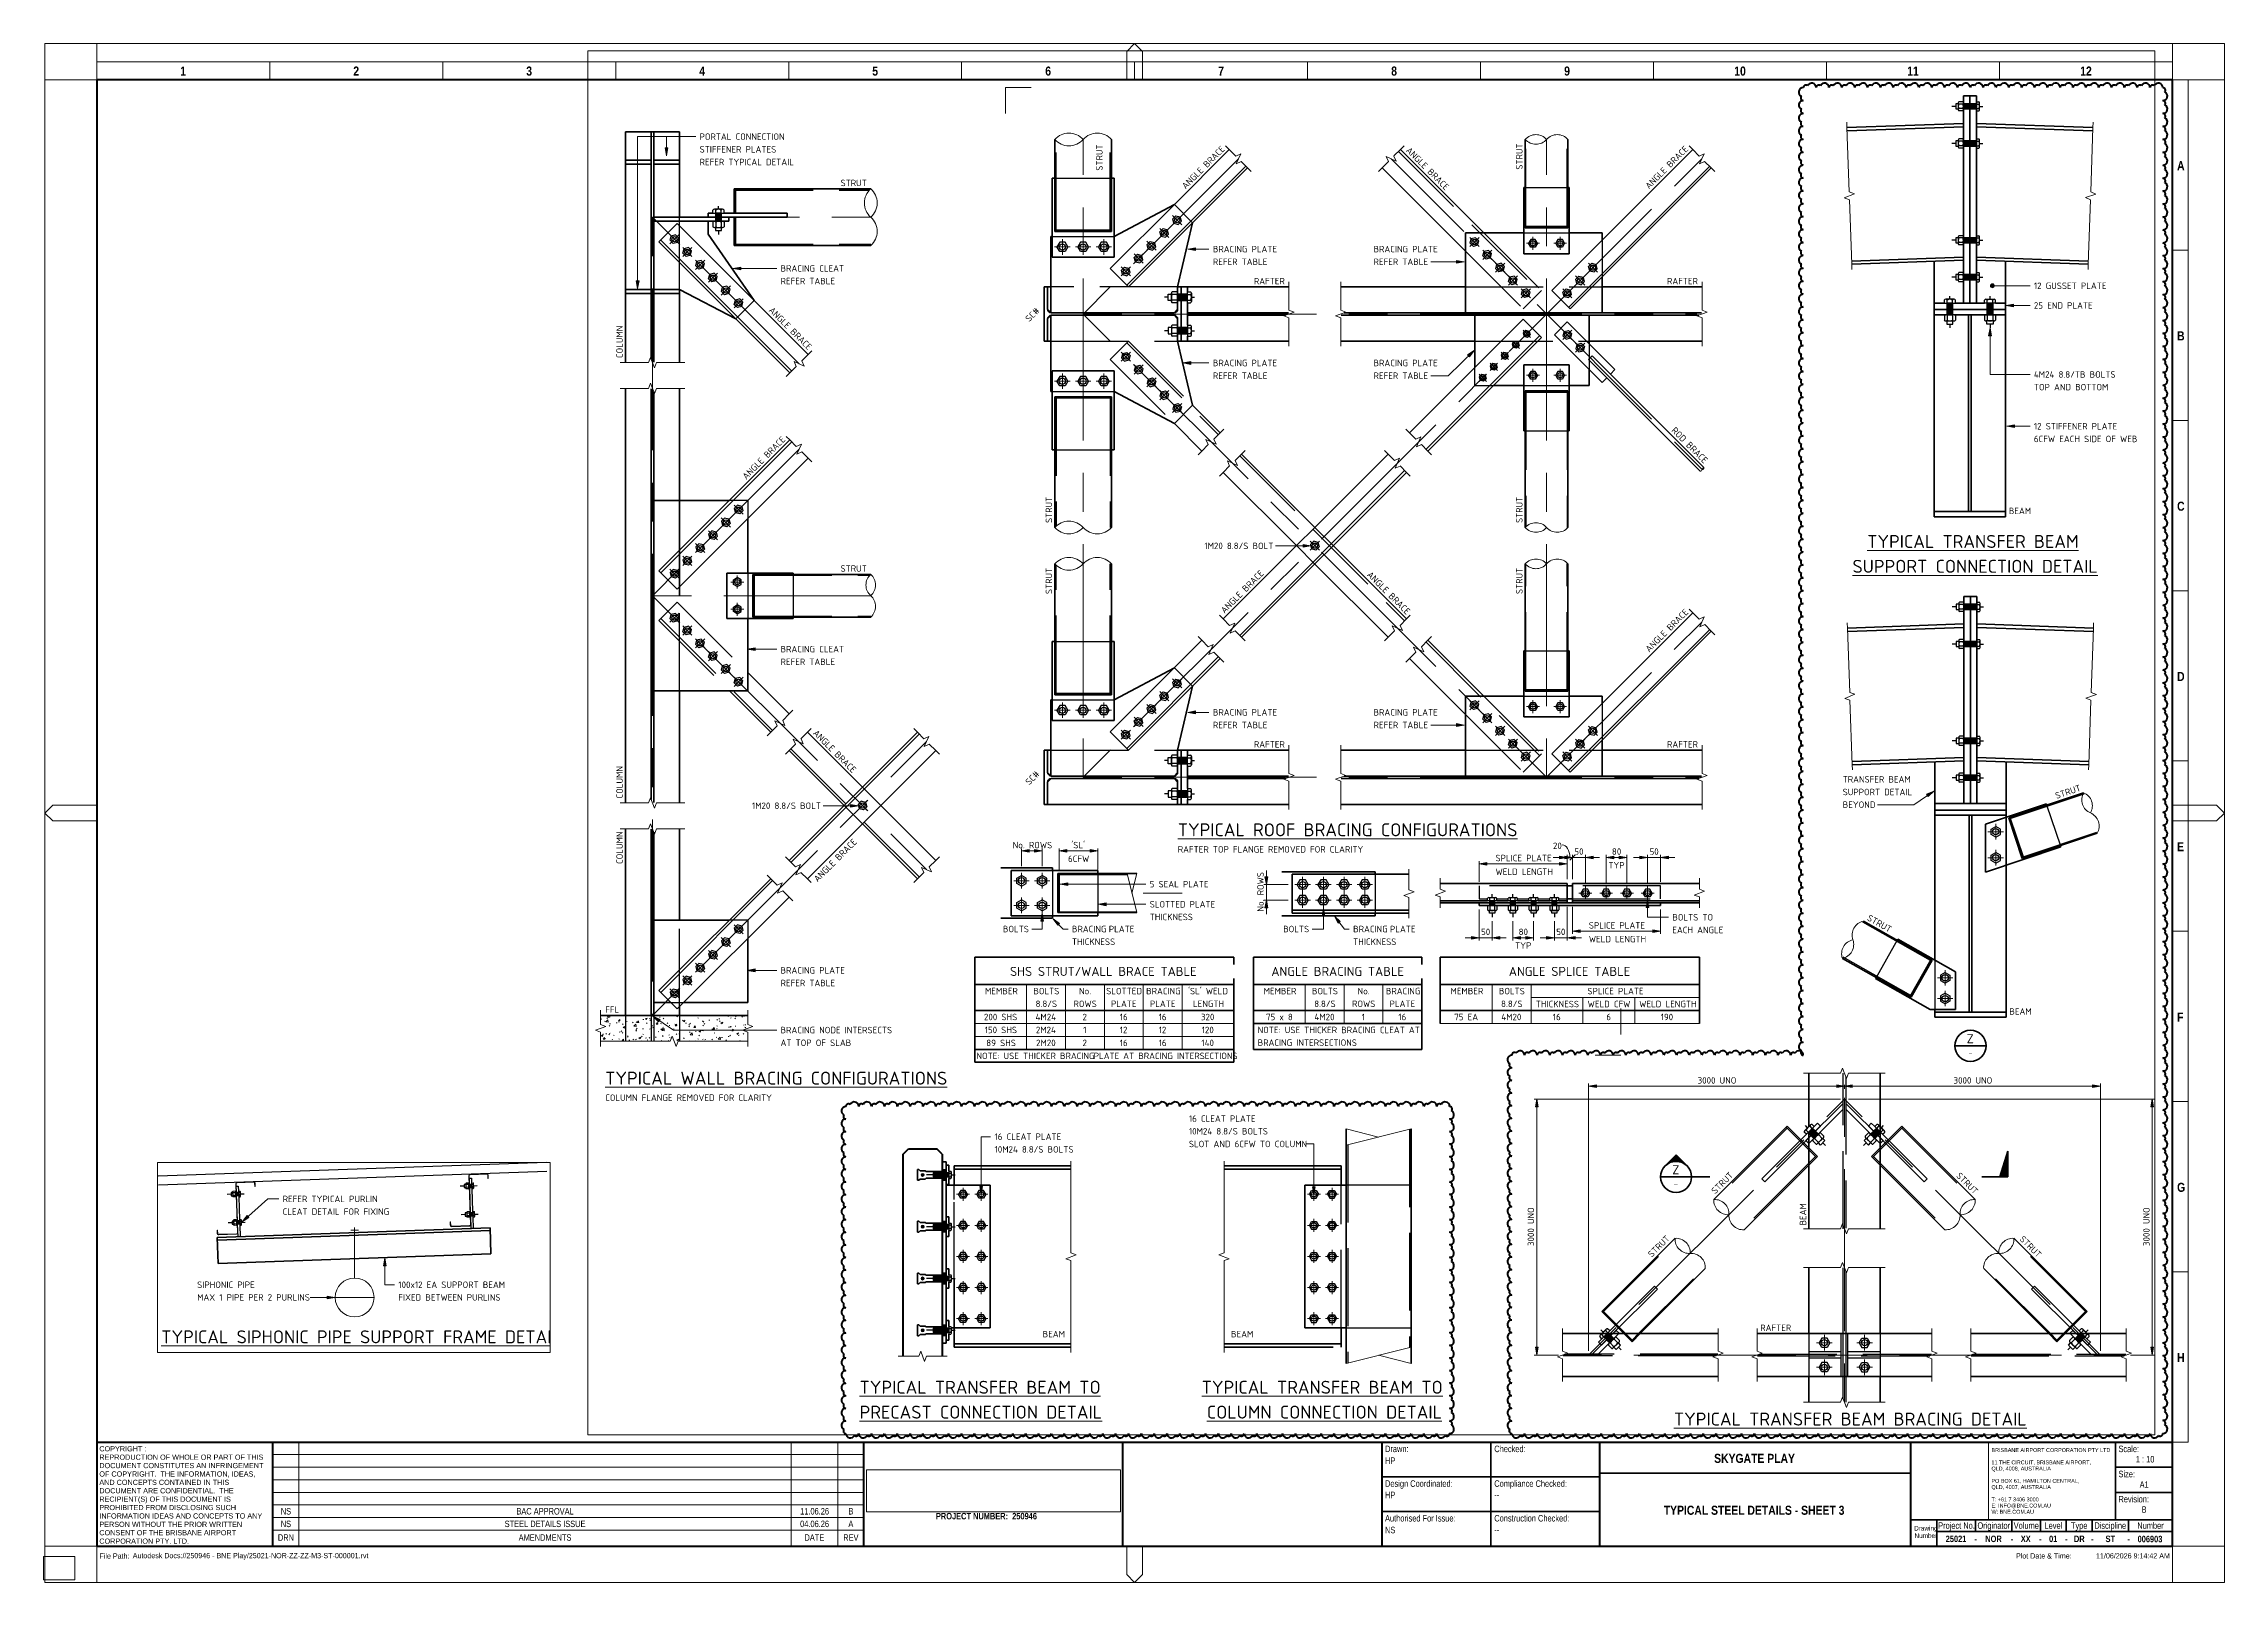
# Paper-space layout 'Layout1' of a CAD drawing. Header units: millimetres. Extents: x 0 to 841, y -1 to 593.
# The model-space entities are those that its viewports show. They can reach past a viewport. Long polylines and large blocks are cut down to what shows.
import ezdxf

# ---------------------------------------------------------------- set-up
doc = ezdxf.new("R2010")
doc.units = ezdxf.units.MM
for name, pattern in [('Centre x0_5', [10.25, 1.5, -1.25, 6.25, -1.25]), ('Dash', [7, 5, -2]), ('Hidden', [4, 3, -1])]:
    doc.linetypes.add(name, pattern=pattern)
for name, color, linetype, lineweight in [('A-000-T_TEXT', 231, 'Continuous', 13), ('A-010-D_DIM', 211, 'Continuous', 13), ('A-010-D_DIM-10', 211, 'Continuous', 13), ('A-010-M_LINE', 90, 'Continuous', 13), ('A-010-M_LINE-T', 151, 'Continuous', 13), ('Z-000-P_SCHED', 231, 'Continuous', 13), ('Z-000-T_TEXT', 131, 'Continuous', 18), ('Z-010_MH_CLOUD', 71, 'Continuous', 50), ('Z-020-M_TITLE_BLOCK', 6, 'Continuous', 18), ('Z-020-M_TITLE_BLOCK_M', 33, 'Continuous', 35), ('Z-020-M_TITLE_BLOCK_T', 151, 'Continuous', 18), ('Z-020-M_TITLE_BLOCK_W', 214, 'Continuous', 70), ('Z-060-M_DETAIL', 92, 'Continuous', 25), ('Z-200_P_REF_PLANE', 111, 'Dash', 13)]:
    doc.layers.add(name, color=color, linetype=linetype, lineweight=lineweight)
doc.layers.add('Z-010_P_VIEWPORT', color=71, linetype='Continuous')
doc.styles.add('Arial', font='arial.ttf', dxfattribs={"height": 2})
doc.styles.add('Arial Narrow', font='ARIALN.TTF', dxfattribs={"height": 2.5})
doc.styles.add('Arial Narrow_1', font='ARIALN.TTF', dxfattribs={"height": 1.8})
doc.styles.add('Arial Narrow_2', font='ARIALN.TTF', dxfattribs={"height": 2})
doc.styles.add('Arial Narrow_B', font='ARIALNB.TTF', dxfattribs={"height": 3.5})
doc.styles.add('Arial Narrow_B_1', font='ARIALNB.TTF', dxfattribs={"height": 2.5})
doc.styles.add('Arial_1', font='arial.ttf', dxfattribs={"height": 1.5})
doc.styles.add('ISOCPEUR', font='isocpeur.ttf', dxfattribs={"height": 25})
doc.styles.add('ISOCPEUR_1', font='isocpeur.ttf', dxfattribs={"height": 35})
doc.styles.add('ISOCPEUR_2', font='isocpeur.ttf', dxfattribs={"height": 50})
doc.styles.add('ISOCPEUR_3', font='isocpeur.ttf', dxfattribs={"height": 20})
doc.styles.add('ISOCPEUR_B', font='', dxfattribs={"height": 35})
doc.styles.get('ISOCPEUR_B').set_extended_font_data('ISOCPEUR', bold=True)
doc.dimstyles.new('2_5___Arrow_Tick', dxfattribs={"dimscale": 304.8, "dimtxt": 24.899529, "dimasz": 0.098425, "dimexe": 0.032808, "dimexo": 0.052493, "dimgap": 0.008202, "dimtad": 1, "dimdec": 0, "dimzin": 0, "dimdsep": 46, "dimtxsty": 'ISOCPEUR', "dimsah": 1, "dimcen": 0.09, "dimadec": 0, "dimazin": 0, "dimtfac": 1, "dimtdec": 4, "dimtix": 1, "dimtmove": 0, "dimatfit": 3, "dimfxl": 1, "dimtvp": 1, "dimtolj": 1, "dimtzin": 0, "dimlwd": 18, "dimlwe": 18, "dimarcsym": 2})
doc.dimstyles.new('2_5___Arrow_Tick_1', dxfattribs={"dimscale": 304.8, "dimtxt": 24.899529, "dimasz": 0.065617, "dimexe": 0.032808, "dimexo": 0.052493, "dimgap": 0.008202, "dimtad": 1, "dimdec": 0, "dimzin": 0, "dimdsep": 46, "dimtxsty": 'ISOCPEUR', "dimblk2": 'OBLIQUE', "dimsah": 1, "dimcen": 0.09, "dimadec": 0, "dimazin": 0, "dimtfac": 1, "dimtdec": 4, "dimtix": 1, "dimtmove": 1, "dimatfit": 3, "dimfxl": 1, "dimtvp": 1, "dimtolj": 1, "dimtzin": 0, "dimlwd": 18, "dimlwe": 18, "dimarcsym": 2})
doc.dimstyles.new('2_5___Arrow_Tick_2', dxfattribs={"dimscale": 304.8, "dimtxt": 24.899529, "dimasz": 0.065617, "dimexe": 0.032808, "dimexo": 0.052493, "dimgap": 0.008202, "dimtad": 1, "dimdec": 0, "dimzin": 0, "dimdsep": 46, "dimtxsty": 'ISOCPEUR', "dimblk1": 'OBLIQUE', "dimsah": 1, "dimcen": 0.09, "dimadec": 0, "dimazin": 0, "dimtfac": 1, "dimtdec": 4, "dimtix": 1, "dimtmove": 0, "dimatfit": 3, "dimfxl": 1, "dimtvp": 1, "dimtolj": 1, "dimtzin": 0, "dimlwd": 18, "dimlwe": 18, "dimarcsym": 2})
picture_1 = doc.add_image_def('image1.jpg', size_in_pixel=(1878, 311))
picture_2 = doc.add_image_def('image2.png', size_in_pixel=(3200, 3200))

psp = doc.layouts.get("Layout1")

# ---------------------------------------------------------------- texts
at = {"layer": 'Z-000-P_SCHED', "char_height": 2.5, "attachment_point": 2, "line_spacing_factor": 0.974696, "style": 'Arial Narrow'}
for s, insert, width in [('NS', (93.5, 27.71), 4.7896), ('BAC APPROVAL', (193.5, 27.71), 26.6191), ('11.06.26', (297.5, 27.71), 13.3249), ('B', (311.5, 27.71), 2.3027), ('NS', (93.5, 22.85), 4.7896), ('STEEL DETAILS ISSUE', (193.5, 22.85), 37.5493), ('04.06.26', (297.5, 22.85), 13.3249), ('A', (311.5, 22.85), 2.3027)]:
    psp.add_mtext(s, dxfattribs=dict(at, insert=insert, width=width))
at = {"layer": 'Z-020-M_TITLE_BLOCK', "lineweight": 13, "attachment_point": 1}
for s, insert, char_height, width, style in [('HP', (517.62, 47.24), 2.5, 4.8101, 'Arial Narrow'), ('SKYGATE PLAY', (644.61, 48.63), 3.5, 38.3207, 'Arial Narrow_B'), (' 1 : 10', (806.54, 47.8), 2.5, 9.6202, 'Arial Narrow'), ('HP', (517.62, 34), 2.5, 4.8101, 'Arial Narrow'), ('PROJECT NUMBER:  250946', (344.32, 25.83), 2.5, 47.1392, 'Arial Narrow_B_1'), ('--', (559.78, 34), 2.5, 2.2447, 'Arial Narrow'), ('TYPICAL STEEL DETAILS - SHEET 3', (625.17, 28.6), 3.5, 85.7004, 'Arial Narrow_B'), ('B', (809.55, 28.39), 2.5, 2.3249, 'Arial Narrow'), ('NS', (517.62, 20.48), 2.5, 4.8101, 'Arial Narrow'), ('--', (559.78, 20.48), 2.5, 2.2447, 'Arial Narrow'), ('25021', (733.97, 17.06), 2.5, 9.6202, 'Arial Narrow_B_1'), ('NOR', (749.24, 17.06), 2.5, 7.6962, 'Arial Narrow_B_1'), ('XX', (762.93, 17.06), 2.5, 4.6498, 'Arial Narrow_B_1'), ('01', (773.86, 17.06), 2.5, 3.8481, 'Arial Narrow_B_1'), ('DR', (783.44, 17.06), 2.5, 4.9705, 'Arial Narrow_B_1'), ('ST', (795.65, 17.06), 2.5, 4.4894, 'Arial Narrow_B_1'), ('006903', (808.01, 16.99), 2.5, 11.5443, 'Arial Narrow_B_1')]:
    psp.add_mtext(s, dxfattribs=dict(at, insert=insert, char_height=char_height, width=width, style=style))
at = {"layer": 'Z-020-M_TITLE_BLOCK', "lineweight": 13, "char_height": 2, "line_spacing_factor": 0.974696, "style": 'Arial Narrow_2'}
for s, insert, width, attachment_point in [('Autodesk Docs://250946 - BNE Play/25021-NOR-ZZ-ZZ-M3-ST-000001.rvt', (34.39, 10.34), 91.1453, 1), ('11/06/2026 9:14:42 AM', (820.48, 10.26), 28.5151, 3)]:
    psp.add_mtext(s, dxfattribs=dict(at, insert=insert, width=width, attachment_point=attachment_point))

msp = doc.modelspace()

# ---------------------------------------------------------------- texts
at = {"layer": 'A-000-T_TEXT', "color": 7, "lineweight": 18, "attachment_point": 1}
for s, insert, char_height, width, style in [('PORTAL CONNECTION ', (5713.4, 5692.6), 25, 400.042, 'ISOCPEUR'), ('STIFFENER PLATES ', (5713.4, 5643.6), 25, 371.181, 'ISOCPEUR'), ('REFER TYPICAL DETAIL', (5713.4, 5594.7), 25, 432.11, 'ISOCPEUR'), ('STRUT', (6257.4, 5513.9), 25, 120.253, 'ISOCPEUR'), ('BRACING PLATE', (7694, 5258.6), 25, 291.013, 'ISOCPEUR'), ('BRACING PLATE', (8314, 5258.6), 25, 291.013, 'ISOCPEUR'), ('REFER TABLE', (7694, 5209.7), 25, 250.126, 'ISOCPEUR'), ('REFER TABLE', (8314, 5209.7), 25, 250.126, 'ISOCPEUR'), ('BRACING CLEAT', (6025.9, 5184.1), 25, 288.608, 'ISOCPEUR'), ('REFER TABLE', (6025.9, 5135.1), 25, 250.126, 'ISOCPEUR'), ('RAFTER', (7852.3, 5135), 25, 142.7, 'ISOCPEUR'), ('RAFTER', (9446.4, 5135), 25, 142.7, 'ISOCPEUR'), ('12 GUSSET PLATE', (10862.2, 5117), 25, 334.304, 'ISOCPEUR'), ('25 END PLATE', (10862.2, 5041), 25, 268.565, 'ISOCPEUR'), ('BRACING PLATE', (7694, 4819), 25, 291.013, 'ISOCPEUR'), ('BRACING PLATE', (8314, 4819), 25, 291.013, 'ISOCPEUR'), ('REFER TABLE', (7694, 4770), 25, 250.126, 'ISOCPEUR'), ('REFER TABLE', (8314, 4770), 25, 250.126, 'ISOCPEUR'), ('4M24 8.8/TB BOLTS', (10862.2, 4774.7), 25, 373.586, 'ISOCPEUR'), ('TOP AND BOTTOM', (10862.2, 4725.8), 25, 331.899, 'ISOCPEUR'), ('12 STIFFENER PLATE', (10862.2, 4574.7), 25, 384.008, 'ISOCPEUR'), ('6CFW EACH SIDE OF WEB', (10862.2, 4525.8), 25, 470.591, 'ISOCPEUR'), ('BEAM', (10765.4, 4247.9), 25, 100.211, 'ISOCPEUR'), ('\\LTYPICAL TRANSFER BEAM', (10219.1, 4142.5), 50, 960.422, 'ISOCPEUR_2'), ('1M20 8.8/S BOLT', (7661.3, 4113), 25, 314.262, 'ISOCPEUR'), ('\\LSUPPORT CONNECTION DETAIL', (10162.2, 4046.6), 50, 1097.51, 'ISOCPEUR_2'), ('STRUT', (6257.4, 4025.7), 25, 120.253, 'ISOCPEUR'), ('BRACING CLEAT', (6025.9, 3714.5), 25, 288.608, 'ISOCPEUR'), ('REFER TABLE', (6025.9, 3665.5), 25, 250.126, 'ISOCPEUR'), ('BRACING PLATE', (7694, 3470.4), 25, 291.013, 'ISOCPEUR'), ('BRACING PLATE', (8314, 3470.4), 25, 291.013, 'ISOCPEUR'), ('REFER TABLE', (7694, 3421.5), 25, 250.126, 'ISOCPEUR'), ('REFER TABLE', (8314, 3421.5), 25, 250.126, 'ISOCPEUR'), ('RAFTER', (7852.3, 3346.8), 25, 142.7, 'ISOCPEUR'), ('RAFTER', (9446.4, 3346.8), 25, 142.7, 'ISOCPEUR'), ('TRANSFER BEAM', (10124.3, 3211.8), 25, 309.451, 'ISOCPEUR'), ('SUPPORT DETAIL', (10124.3, 3162.9), 25, 314.262, 'ISOCPEUR'), ('1M20 8.8/S BOLT', (5915.4, 3109.9), 25, 314.262, 'ISOCPEUR'), ('BEYOND', (10124.3, 3114), 25, 145.105, 'ISOCPEUR'), ('\\LTYPICAL ROOF BRACING CONFIGURATIONS', (7558.7, 3029.5), 50, 1520.801, 'ISOCPEUR_2'), ('REFER TYPICAL PURLIN', (3645.3, 2972.8), 25, 431.308, 'ISOCPEUR'), ('RAFTER TOP FLANGE REMOVED FOR CLARITY', (7558.7, 2941.5), 25, 841.772, 'ISOCPEUR'), ('CLEAT DETAIL FOR FIXING', (3645.3, 2923.8), 25, 483.418, 'ISOCPEUR'), ('5 SEAL PLATE', (7450.3, 2807.2), 25, 271.772, 'ISOCPEUR'), ('SLOTTED PLATE', (7450.3, 2729.4), 25, 300.633, 'ISOCPEUR'), ('THICKNESS', (7450.3, 2680.5), 25, 196.413, 'ISOCPEUR'), ('BOLTS TO', (9466.9, 2679.2), 25, 184.388, 'ISOCPEUR'), ('SIPHONIC PIPE', (3315.3, 2641.6), 25, 256.54, 'ISOCPEUR'), ('100x12 EA SUPPORT BEAM', (4091.6, 2641.6), 25, 489.831, 'ISOCPEUR'), ('BOLTS', (6883.9, 2634), 25, 117.848, 'ISOCPEUR'), ('BRACING ', (7150.3, 2634), 25, 172.363, 'ISOCPEUR'), ('PLATE', (7292.5, 2634), 25, 118.65, 'ISOCPEUR'), ('BOLTS', (7965.3, 2634), 25, 117.848, 'ISOCPEUR'), ('BRACING ', (8235.3, 2634), 25, 172.363, 'ISOCPEUR'), ('PLATE', (8377.5, 2634), 25, 118.65, 'ISOCPEUR'), ('EACH ANGLE', (9466.9, 2630.3), 25, 231.688, 'ISOCPEUR'), ('MAX 1 PIPE PER 2 PURLINS', (3315.3, 2592.7), 25, 509.873, 'ISOCPEUR'), ('FIXED BETWEEN PURLINS', (4091.6, 2592.7), 25, 461.772, 'ISOCPEUR'), ('THICKNESS', (7150.3, 2585), 25, 196.413, 'ISOCPEUR'), ('THICKNESS', (8235.3, 2585), 25, 196.413, 'ISOCPEUR'), ('BRACING PLATE', (6025.9, 2474.5), 25, 291.013, 'ISOCPEUR'), ('\\LTYPICAL SIPHONIC PIPE SUPPORT FRAME DETAIL', (3176.9, 2452.9), 50, 1798.987, 'ISOCPEUR_2'), ('REFER TABLE', (6025.9, 2425.5), 25, 250.126, 'ISOCPEUR'), ('MEMBER', (6814.8, 2394.4), 25, 145.907, 'ISOCPEUR'), ('BOLTS', (7001.4, 2394.4), 25, 117.848, 'ISOCPEUR'), ('No.', (7177.5, 2394.4), 25, 54.515, 'ISOCPEUR'), ('SLOTTED', (7282.5, 2394.4), 25, 163.544, 'ISOCPEUR'), ('BRACING', (7436.5, 2394.4), 25, 153.924, 'ISOCPEUR'), ("'SL' WELD", (7598.3, 2394.4), 25, 185.992, 'ISOCPEUR'), ('MEMBER', (7889.8, 2394.4), 25, 145.907, 'ISOCPEUR'), ('BOLTS', (8076.4, 2394.4), 25, 117.848, 'ISOCPEUR'), ('No.', (8252.5, 2394.4), 25, 54.515, 'ISOCPEUR'), ('BRACING', (8361.5, 2394.4), 25, 153.924, 'ISOCPEUR'), ('MEMBER', (8611, 2394.4), 25, 145.907, 'ISOCPEUR'), ('BOLTS', (8797.5, 2394.4), 25, 117.848, 'ISOCPEUR'), ('SPLICE PLATE', (9139.3, 2394.4), 25, 258.945, 'ISOCPEUR'), ('8.8/S', (7010, 2345.4), 25, 97.806, 'ISOCPEUR'), ('ROWS', (7156.3, 2345.4), 25, 105.823, 'ISOCPEUR'), ('PLATE', (7301, 2345.4), 25, 118.65, 'ISOCPEUR'), ('PLATE', (7451, 2345.4), 25, 118.65, 'ISOCPEUR'), ('LENGTH', (7617.5, 2345.4), 25, 139.494, 'ISOCPEUR'), ('8.8/S', (8085, 2345.4), 25, 97.806, 'ISOCPEUR'), ('ROWS', (8231.3, 2345.4), 25, 105.823, 'ISOCPEUR'), ('PLATE', (8376, 2345.4), 25, 118.65, 'ISOCPEUR'), ('8.8/S', (8806.1, 2345.4), 25, 97.806, 'ISOCPEUR'), ('THICKNESS', (8940.1, 2344.4), 25, 196.413, 'ISOCPEUR'), ('WELD CFW', (9140.1, 2344.4), 25, 196.413, 'ISOCPEUR'), ('WELD LENGTH', (9339.3, 2344.4), 25, 258.945, 'ISOCPEUR'), ('FFL', (5349.1, 2323.2), 25, 64.937, 'ISOCPEUR'), ('BEAM', (10767.4, 2315.7), 25, 100.211, 'ISOCPEUR'), ('200 SHS', (6810.8, 2294.4), 25, 155.527, 'ISOCPEUR'), ('4M24', (7010, 2294.4), 25, 97.004, 'ISOCPEUR'), ('2', (7191.1, 2294.4), 25, 21.646, 'ISOCPEUR'), ('16', (7334.8, 2294.4), 25, 36.878, 'ISOCPEUR'), ('16', (7484.8, 2294.4), 25, 36.878, 'ISOCPEUR'), ('320', (7648.2, 2294.4), 25, 64.937, 'ISOCPEUR'), ('75 x 8', (7899.1, 2294.4), 25, 123.46, 'ISOCPEUR'), ('4M20', (8086, 2294.4), 25, 94.599, 'ISOCPEUR'), ('1', (8268.7, 2294.4), 25, 15.232, 'ISOCPEUR'), ('16', (8409.8, 2294.4), 25, 36.878, 'ISOCPEUR'), ('75 EA', (8625.5, 2294.4), 25, 110.633, 'ISOCPEUR'), ('4M20', (8807.1, 2294.4), 25, 94.599, 'ISOCPEUR'), ('16', (9005.9, 2294.4), 25, 36.878, 'ISOCPEUR'), ('6', (9212.2, 2294.4), 25, 21.646, 'ISOCPEUR'), ('190', (9422, 2294.4), 25, 58.523, 'ISOCPEUR'), ('BRACING NODE INTERSECTS', (6025.9, 2244), 25, 502.658, 'ISOCPEUR'), ('150 SHS', (6813.5, 2244.4), 25, 149.114, 'ISOCPEUR'), ('2M24', (7011, 2244.4), 25, 94.599, 'ISOCPEUR'), ('1', (7193.7, 2244.4), 25, 15.232, 'ISOCPEUR'), ('12', (7334.8, 2244.4), 25, 36.878, 'ISOCPEUR'), ('12', (7484.8, 2244.4), 25, 36.878, 'ISOCPEUR'), ('120', (7650.9, 2244.4), 25, 58.523, 'ISOCPEUR'), ('NOTE: USE THICKER BRACING CLEAT AT', (7866.9, 2244.4), 25, 734.346, 'ISOCPEUR'), ('AT TOP OF SLAB', (6025.9, 2195), 25, 321.477, 'ISOCPEUR'), ('89 SHS', (6819.8, 2194.4), 25, 133.882, 'ISOCPEUR'), ('2M20', (7011.9, 2194.4), 25, 92.194, 'ISOCPEUR'), ('2', (7191.1, 2194.4), 25, 21.646, 'ISOCPEUR'), ('16', (7334.8, 2194.4), 25, 36.878, 'ISOCPEUR'), ('16', (7484.8, 2194.4), 25, 36.878, 'ISOCPEUR'), ('140', (7649.9, 2194.4), 25, 60.928, 'ISOCPEUR'), ('BRACING INTERSECTIONS', (7866.9, 2195.4), 25, 447.342, 'ISOCPEUR'), ('NOTE: USE THICKER BRACING ', (6781.9, 2144.4), 25, 548.354, 'ISOCPEUR'), ('PLATE', (7234.3, 2144.4), 25, 118.65, 'ISOCPEUR'), (' AT BRACING INTERSECTIONS', (7332.2, 2144.4), 25, 535.527, 'ISOCPEUR'), ('\\LTYPICAL WALL BRACING CONFIGURATIONS', (5349.1, 2070.8), 50, 1540.042, 'ISOCPEUR_2'), ('COLUMN FLANGE REMOVED FOR CLARITY', (5349.1, 1982.9), 25, 751.181, 'ISOCPEUR'), ('16 CLEAT PLATE', (7601.6, 1902.1), 25, 308.65, 'ISOCPEUR'), ('10M24 8.8/S BOLTS', (7601.6, 1853.2), 25, 362.363, 'ISOCPEUR'), ('16 CLEAT PLATE', (6851.6, 1832.4), 25, 308.65, 'ISOCPEUR'), ('SLOT AND 6CFW TO COLUMN', (7601.6, 1804.2), 25, 532.32, 'ISOCPEUR'), ('10M24 8.8/S BOLTS', (6851.6, 1783.4), 25, 362.363, 'ISOCPEUR'), ('RAFTER', (9806.3, 1094.7), 25, 142.7, 'ISOCPEUR'), ('BEAM', (7037.2, 1070.3), 25, 100.211, 'ISOCPEUR'), ('BEAM', (7764.1, 1070.3), 25, 100.211, 'ISOCPEUR'), ('\\LTYPICAL TRANSFER BEAM TO ', (6330.9, 877.6), 50, 1128.776, 'ISOCPEUR_2'), ('\\LTYPICAL TRANSFER BEAM TO ', (7651, 877.6), 50, 1128.776, 'ISOCPEUR_2'), ('\\LPRECAST CONNECTION DETAIL', (6330.9, 781.6), 50, 1092.7, 'ISOCPEUR_2'), ('\\LCOLUMN CONNECTION DETAIL', (7670.8, 781.6), 50, 1044.599, 'ISOCPEUR_2'), ('\\LTYPICAL TRANSFER BEAM BRACING DETAIL', (9473.1, 754.8), 50, 1594.556, 'ISOCPEUR_2')]:
    msp.add_mtext(s, dxfattribs=dict(at, insert=insert, char_height=char_height, width=width, style=style))
at = {"layer": 'A-000-T_TEXT', "color": 7, "lineweight": 18, "char_height": 25, "attachment_point": 1, "style": 'ISOCPEUR'}
for s, insert, width, rotation in [('STRUT', (7243.6, 5548.8), 120.253, 90), ('ANGLE BRACE', (7571.2, 5493.4), 255.738, 45), ('STRUT', (8864.1, 5552.7), 120.253, 90), ('ANGLE BRACE', (9359.4, 5493.4), 255.738, 45), ('ANGLE BRACE', (8454.7, 5642.6), 255.738, 315), ('ANGLE BRACE', (5995.9, 5025.4), 255.738, 315), ('SC#', (6967.7, 4981), 72.954, 45), ('COLUMN', (5392.1, 4825.6), 142.7, 90), ('ROD BRACE', (9479.1, 4561.7), 209.24, 315), ('ANGLE BRACE', (5875.6, 4372.4), 255.738, 45), ('STRUT', (7048.8, 4188.8), 120.253, 90), ('STRUT', (8864.1, 4188.8), 120.253, 90), ('STRUT', (7048.8, 3914.5), 120.253, 90), ('ANGLE BRACE', (7721.5, 3855.6), 255.738, 45), ('STRUT', (8864.1, 3914.5), 120.253, 90), ('ANGLE BRACE', (8304.4, 4004.8), 255.738, 315), ('ANGLE BRACE', (9359.9, 3705.8), 255.738, 45), ('ANGLE BRACE', (6166.7, 3393.4), 255.738, 315), ('COLUMN', (5392.1, 3125.6), 142.7, 90), ('SC#', (6967.7, 3192.8), 72.954, 45), ('STRUT', (10941.7, 3147), 120.253, 18.5553), ('COLUMN', (5392.1, 2872.8), 142.7, 90), ('ANGLE BRACE', (6151, 2818.6), 255.738, 45), ('STRUT', (10228.3, 2678.7), 120.253, 330.4965), ('STRUT', (9614.7, 1614.3), 120.253, 45), ('STRUT', (10577.8, 1684.5), 120.253, 315), ('BEAM', (9958.8, 1477), 100.211, 90), ('STRUT', (9370.2, 1369.8), 120.253, 45), ('STRUT', (10822.3, 1440), 120.253, 315)]:
    msp.add_mtext(s, dxfattribs=dict(at, insert=insert, width=width, rotation=rotation))
at = {"layer": 'A-000-T_TEXT', "color": 7, "insert": (8836, 2475.4), "char_height": 35, "width": 570, "attachment_point": 1, "style": 'ISOCPEUR_B', "bg_fill": 3, "box_fill_scale": 1.25, "bg_fill_color": 256, "bg_fill_true_color": 13158600, "bg_fill_transparency": 0}
msp.add_mtext('ANGLE SPLICE TABLE', dxfattribs=at)
at = {"layer": 'Z-000-T_TEXT', "lineweight": 13, "attachment_point": 1}
for s, insert, char_height, width, style in [('Z', (10602.7, 2215.6), 35, 34.473, 'ISOCPEUR_1'), ('Z', (9466.6, 1709.6), 35, 34.473, 'ISOCPEUR_1'), ('-', (9471.9, 1650.3), 25, 21.646, 'ISOCPEUR')]:
    msp.add_mtext(s, dxfattribs=dict(at, insert=insert, char_height=char_height, width=width, style=style))

# ---------------------------------------------------------------- blocks, each defined once
blk = doc.blocks.new('BAC_TB-A1 Landscape - Type 1-3834548-TYPICAL STEEL DETAILS - SHEET 3')
at = {"layer": 'Z-020-M_TITLE_BLOCK'}
for p, q in [((841.5, 593), (0.5, 593)), ((0.5, 593), (0.5, -1)), ((841.5, -1), (841.5, 593)), ((0.5, -1), (841.5, -1))]:
    blk.add_line(p, q, dxfattribs=at)
at = {"layer": 'Z-020-M_TITLE_BLOCK_M'}
for p, q in [((558.5, 13), (558.5, 53.17)), ((799.5, 23.17), (799.5, 53.17)), ((799.5, 43.47), (821.5, 43.47)), ((516.5, 39.78), (600.5, 39.78)), ((600.5, 41.17), (720.5, 41.17)), ((799.5, 33.76), (821.5, 33.76)), ((516.5, 26.39), (600.5, 26.39)), ((720.5, 23.17), (821.5, 23.17)), ((730.5, 23.17), (730.5, 13)), ((730.5, 18.67), (821.5, 18.67)), ((745.5, 18.67), (745.5, 23.17)), ((759.5, 18.67), (759.5, 23.17)), ((770.5, 18.67), (770.5, 23.17)), ((780.5, 18.67), (780.5, 23.17)), ((790.5, 18.67), (790.5, 23.17)), ((804.5, 18.67), (804.5, 23.17))]:
    blk.add_line(p, q, dxfattribs=at)
at = {"layer": 'Z-020-M_TITLE_BLOCK_T'}
for p, q in [((20.5, 593), (20.5, 579)), ((421, 593), (418, 590)), ((418, 590), (418, 579)), ((424, 590), (421, 593)), ((424, 579), (424, 590)), ((821.5, 593), (821.5, 579)), ((20.5, 586), (821.5, 586)), ((87.25, 579), (87.25, 586)), ((154, 579), (154, 586)), ((220.75, 579), (220.75, 586)), ((287.5, 579), (287.5, 586)), ((354.25, 579), (354.25, 586)), ((421, 579), (421, 586)), ((487.75, 579), (487.75, 586)), ((554.5, 579), (554.5, 586)), ((621.25, 579), (621.25, 586)), ((688, 579), (688, 586)), ((754.75, 579), (754.75, 586)), ((20.5, 579), (0.5, 579)), ((821.5, 579), (841.5, 579)), ((827.5, 53.17), (827.5, 579)), ((821.5, 513.27), (827.5, 513.27)), ((821.5, 447.54), (827.5, 447.54)), ((821.5, 381.81), (827.5, 381.81)), ((821.5, 316.08), (827.5, 316.08)), ((0.5, 296), (3.5, 299)), ((3.5, 293), (0.5, 296)), ((3.5, 299), (20.5, 299)), ((838.5, 299), (821.5, 299)), ((841.5, 296), (838.5, 299)), ((838.5, 293), (841.5, 296)), ((20.5, 293), (3.5, 293)), ((821.5, 293), (838.5, 293)), ((821.5, 250.36), (827.5, 250.36)), ((821.5, 184.63), (827.5, 184.63)), ((821.5, 118.9), (827.5, 118.9)), ((98.5, 13), (98.5, 53.17)), ((288.5, 13), (288.5, 53.17)), ((306.5, 13), (306.5, 53.17)), ((750.5, 51.67), (750.5, 25.56)), ((821.5, 53.17), (827.5, 53.17)), ((20.5, 13), (0.5, 13)), ((20.5, -1), (20.5, 13)), ((418, 2), (418, 13)), ((424, 13), (424, 2)), ((821.5, 13), (841.5, 13)), ((821.5, -1), (821.5, 13)), ((421, -1), (418, 2)), ((424, 2), (421, -1))]:
    blk.add_line(p, q, dxfattribs=at)
at = {"layer": 'Z-020-M_TITLE_BLOCK_W'}
for p, q in [((20.5, 579), (20.5, 13)), ((821.5, 579), (20.5, 579)), ((821.5, 13), (821.5, 579)), ((20.5, 53.17), (821.5, 53.17)), ((88.5, 13), (88.5, 53.17)), ((316.5, 13), (316.5, 53.17)), ((416.5, 13), (416.5, 53.17)), ((516.5, 13), (516.5, 53.17)), ((600.5, 13), (600.5, 53.17)), ((720.5, 13), (720.5, 53.17)), ((20.5, 13), (821.5, 13))]:
    blk.add_line(p, q, dxfattribs=at)
at = {"layer": 'Z-020-M_TITLE_BLOCK', "lineweight": 13, "attachment_point": 1}
for s, insert, char_height, width, style in [('\\fArial Narrow|b1|i0|c0|p34|;1', (52.74, 584.15), 3.5, 2.7257, 'Arial Narrow_B'), ('\\fArial Narrow|b1|i0|c0|p34|;2', (119.5, 584.15), 3.5, 2.7257, 'Arial Narrow_B'), ('\\fArial Narrow|b1|i0|c0|p34|;3', (186.24, 584.15), 3.5, 2.7257, 'Arial Narrow_B'), ('\\fArial Narrow|b1|i0|c0|p34|;4', (253, 584.15), 3.5, 2.7257, 'Arial Narrow_B'), ('\\fArial Narrow|b1|i0|c0|p34|;5', (319.74, 584.15), 3.5, 2.7257, 'Arial Narrow_B'), ('\\fArial Narrow|b1|i0|c0|p34|;6', (386.5, 584.15), 3.5, 2.7257, 'Arial Narrow_B'), ('\\fArial Narrow|b1|i0|c0|p34|;7', (453.24, 584.15), 3.5, 2.7257, 'Arial Narrow_B'), ('\\fArial Narrow|b1|i0|c0|p34|;8', (520, 584.15), 3.5, 2.7257, 'Arial Narrow_B'), ('\\fArial Narrow|b1|i0|c0|p34|;9', (586.74, 584.15), 3.5, 2.7257, 'Arial Narrow_B'), ('10', (652.37, 584.15), 3.5, 5.4515, 'Arial Narrow_B'), ('11', (719.12, 584.15), 3.5, 5.4515, 'Arial Narrow_B'), ('12', (785.87, 584.15), 3.5, 5.4515, 'Arial Narrow_B'), ('\\fArial Narrow|b1|i0|c0|p34|;A', (823.25, 547.64), 3.5, 3.0464, 'Arial Narrow_B'), ('\\fArial Narrow|b1|i0|c0|p34|;B', (823.25, 481.91), 3.5, 3.0464, 'Arial Narrow_B'), ('\\fArial Narrow|b1|i0|c0|p34|;C', (823.25, 416.18), 3.5, 3.0464, 'Arial Narrow_B'), ('\\fArial Narrow|b1|i0|c0|p34|;D', (823.25, 350.45), 3.5, 3.0464, 'Arial Narrow_B'), ('\\fArial Narrow|b1|i0|c0|p34|;E', (823.25, 284.72), 3.5, 3.0464, 'Arial Narrow_B'), ('\\fArial Narrow|b1|i0|c0|p34|;F', (823.25, 218.99), 3.5, 3.0464, 'Arial Narrow_B'), ('\\fArial Narrow|b1|i0|c0|p34|;G', (823.25, 153.26), 3.5, 3.0464, 'Arial Narrow_B'), ('\\fArial Narrow|b1|i0|c0|p34|;H', (823.25, 87.54), 3.5, 3.0464, 'Arial Narrow_B'), ('COPYRIGHT :', (21.5, 51.59), 2, 22.2869, 'Arial'), ('Drawn:', (517.62, 51.79), 2.5, 10.903, 'Arial Narrow'), ('Checked:', (559.78, 51.79), 2.5, 14.6709, 'Arial Narrow'), ('BRISBANE AIRPORT CORPORATION PTY LTD', (751.62, 50.84), 1.5, 55.7173, 'Arial_1'), ('Scale:', (800.63, 51.79), 2.5, 9.7004, 'Arial Narrow'), ('REPRODUCTION OF WHOLE OR PART OF THIS ', (21.5, 48.34), 2, 79.0464, 'Arial'), ('DOCUMENT CONSTITUTES AN INFRINGEMENT ', (21.5, 45.1), 2, 78.886, 'Arial'), ('QLD, 4008, AUSTRALIA', (751.62, 43.7), 1.5, 28.0591, 'Arial_1'), ('11 THE CIRCUIT, BRISBANE AIRPORT,', (751.62, 46.08), 1.5, 46.7384, 'Arial_1'), ('Size:', (800.63, 42.09), 2.5, 7.7764, 'Arial Narrow'), ('AND CONCEPTS CONTAINED IN THIS ', (21.5, 38.62), 2, 62.8523, 'Arial'), ('OF COPYRIGHT.  THE INFORMATION, IDEAS, ', (21.5, 41.86), 2, 75.038, 'Arial'), ('DOCUMENT ARE CONFIDENTIAL.  THE ', (21.5, 35.38), 2, 64.8565, 'Arial'), ('Design Coordinated:', (517.62, 38.4), 2.5, 31.5865, 'Arial Narrow'), ('Compliance Checked:', (559.78, 38.4), 2.5, 33.9915, 'Arial Narrow'), ('QLD, 4007, AUSTRALIA', (751.62, 36.55), 1.5, 28.0591, 'Arial_1'), ('PO BOX 61, HAMILTON CENTRAL,', (751.62, 38.94), 1.5, 41.3671, 'Arial_1'), ('A1', (808.8, 38.01), 2.5, 4.2489, 'Arial Narrow'), ('RECIPIENT(S) OF THIS DOCUMENT IS ', (21.5, 32.14), 2, 63.4937, 'Arial'), ('PROHIBITED FROM DISCLOSING SUCH ', (21.5, 28.9), 2, 65.9789, 'Arial'), ('INFORMATION IDEAS AND CONCEPTS TO ANY ', (21.5, 25.66), 2, 78.405, 'Arial'), ('W: BNE.COM.AU', (751.62, 27.03), 1.5, 20.2025, 'Arial_1'), ('T: +61 7 3406 3000', (751.62, 31.79), 1.5, 22.5274, 'Arial_1'), ('E: INFO@BNE.COM.AU', (751.62, 29.41), 1.5, 28.0591, 'Arial_1'), ('Revision:', (800.63, 32.39), 2.5, 14.3502, 'Arial Narrow'), ('CONSENT OF THE BRISBANE AIRPORT ', (21.5, 19.17), 2, 66.1392, 'Arial'), ('PERSON WITHOUT THE PRIOR WRITTEN ', (21.5, 22.42), 2, 69.1055, 'Arial'), ('DRN', (90.4, 17.56), 2.5, 7.4557, 'Arial Narrow'), ('AMENDMENTS', (183.31, 17.56), 2.5, 24.692, 'Arial Narrow'), ('DATE', (293.6, 17.56), 2.5, 9.2996, 'Arial Narrow'), ('REV', (308.55, 17.56), 2.5, 7.135, 'Arial Narrow'), ('Authorised For Issue:', (517.62, 25.01), 2.5, 33.0295, 'Arial Narrow'), ('Construction Checked:', (559.78, 25.01), 2.5, 35.1139, 'Arial Narrow'), ('Drawing ', (721.79, 20.8), 1.8, 8.9789, 'Arial Narrow_1'), ('Number', (721.92, 17.96), 1.8, 8.6582, 'Arial Narrow_1'), ('Project No.', (731.05, 22.18), 2.5, 17.1561, 'Arial Narrow'), ('Originator', (746.22, 22.18), 2.5, 15.2321, 'Arial Narrow'), ('Volume', (760.21, 22.18), 2.5, 11.7848, 'Arial Narrow'), ('Level', (772.09, 22.18), 2.5, 8.3376, 'Arial Narrow'), ('Type', (782.29, 22.18), 2.5, 7.7764, 'Arial Narrow'), ('Discipline', (791.33, 22.18), 2.5, 14.9916, 'Arial Narrow'), ('Number', (807.9, 22.18), 2.5, 12.2658, 'Arial Narrow'), ('CORPORATION PTY. LTD.', (21.5, 15.93), 2, 42.5696, 'Arial'), ('File Path:', (21.55, 10.19), 2, 12.1857, 'Arial Narrow_2'), ('\\fArial Narrow|b1|i0|c0|p34|;-', (745.01, 16.99), 2.5, 0.4008, 'Arial Narrow_B_1'), ('\\fArial Narrow|b1|i0|c0|p34|;-', (759.09, 16.99), 2.5, 0.4008, 'Arial Narrow_B_1'), ('Plot Date & Time:', (761.09, 10.23), 2, 22.4473, 'Arial Narrow_2'), ('\\fArial Narrow|b1|i0|c0|p34|;-', (770, 16.99), 2.5, 0.4008, 'Arial Narrow_B_1'), ('\\fArial Narrow|b1|i0|c0|p34|;-', (780.02, 16.99), 2.5, 0.4008, 'Arial Narrow_B_1'), ('\\fArial Narrow|b1|i0|c0|p34|;-', (790.04, 16.99), 2.5, 0.4008, 'Arial Narrow_B_1'), ('\\fArial Narrow|b1|i0|c0|p34|;-', (804.05, 16.99), 2.5, 0.4008, 'Arial Narrow_B_1')]:
    blk.add_mtext(s, dxfattribs=dict(at, insert=insert, char_height=char_height, width=width, style=style))
at = {"layer": 'Z-020-M_TITLE_BLOCK'}
image = blk.add_image(picture_2, insert=(720.5, 23.17), size_in_units=(30, 30), dxfattribs=at)
image.dxf.flags = 7
image = blk.add_image(picture_1, insert=(317.57, 26.18), size_in_units=(97.99, 16.23), dxfattribs=at)
image.dxf.flags = 7
blk = doc.blocks.new('Family - ___-4262735-TYPICAL STEEL DETAILS - SHEET 3')
at = {"layer": 'Z-010_MH_CLOUD'}
for centre, radius, start, end in [((679.02, 574.26), 1.74, 90, 244.79123), ((679.02, 572.02), 0.996, 138.18969, 270), ((680.02, 576), 0.991, 48.18969, 180), ((682.25, 576), 1.73, 0, 154.79123), ((684.97, 576), 0.991, 48.18969, 180), ((687.2, 576), 1.73, 0, 154.79123), ((689.92, 576), 0.991, 48.18969, 180), ((692.15, 576), 1.73, 0, 154.79123), ((694.88, 576), 0.991, 48.18969, 180), ((697.11, 576), 1.73, 0, 154.79123), ((699.83, 576), 0.991, 48.18969, 180), ((702.06, 576), 1.73, 0, 154.79123), ((704.79, 576), 0.991, 48.18969, 180), ((707.02, 576), 1.73, 0, 154.79123), ((709.74, 576), 0.991, 48.18969, 180), ((711.97, 576), 1.73, 0, 154.79123), ((714.7, 576), 0.991, 48.18969, 180), ((716.93, 576), 1.73, 0, 154.79123), ((719.65, 576), 0.991, 48.18969, 180), ((721.88, 576), 1.73, 0, 154.79123), ((724.61, 576), 0.991, 48.18969, 180), ((726.84, 576), 1.73, 0, 154.79123), ((729.56, 576), 0.991, 48.18969, 180), ((731.79, 576), 1.73, 0, 154.79123), ((734.51, 576), 0.991, 48.18969, 180), ((736.74, 576), 1.73, 0, 154.79123), ((739.47, 576), 0.991, 48.18969, 180), ((741.7, 576), 1.73, 0, 154.79123), ((744.42, 576), 0.991, 48.18969, 180), ((746.65, 576), 1.73, 0, 154.79123), ((749.38, 576), 0.991, 48.18969, 180), ((751.61, 576), 1.73, 0, 154.79123), ((754.33, 576), 0.991, 48.18969, 180), ((756.56, 576), 1.73, 0, 154.79123), ((759.29, 576), 0.991, 48.18969, 180), ((761.52, 576), 1.73, 0, 154.79123), ((764.24, 576), 0.991, 48.18969, 180), ((766.47, 576), 1.73, 0, 154.79123), ((769.2, 576), 0.991, 48.18969, 180), ((771.43, 576), 1.73, 0, 154.79123), ((774.15, 576), 0.991, 48.18969, 180), ((776.38, 576), 1.73, 0, 154.79123), ((779.11, 576), 0.991, 48.18969, 180), ((781.33, 576), 1.73, 0, 154.79123), ((784.06, 576), 0.991, 48.18969, 180), ((786.29, 576), 1.73, 0, 154.79123), ((789.01, 576), 0.991, 48.18969, 180), ((791.24, 576), 1.73, 0, 154.79123), ((793.97, 576), 0.991, 48.18969, 180), ((796.2, 576), 1.73, 0, 154.79123), ((798.92, 576), 0.991, 48.18969, 180), ((801.15, 576), 1.73, 0, 154.79123), ((803.88, 576), 0.991, 48.18969, 180), ((806.11, 576), 1.73, 0, 154.79123), ((808.83, 576), 0.991, 48.18969, 180), ((811.06, 576), 1.73, 0, 154.79123), ((813.79, 576), 0.991, 48.18969, 180), ((816.02, 576), 1.73, 0, 154.79123), ((817.75, 575), 0.999, 318.18969, 90), ((817.75, 572.75), 1.75, 270, 64.79123), ((679.02, 569.28), 1.74, 90, 244.79123), ((679.02, 564.3), 1.74, 90, 244.79123), ((679.02, 567.04), 0.996, 138.18969, 270), ((817.75, 570.01), 0.999, 318.18969, 90), ((817.75, 567.76), 1.75, 270, 64.79123), ((817.75, 565.01), 0.999, 318.18969, 90), ((817.75, 562.76), 1.75, 270, 64.79123), ((679.02, 559.32), 1.74, 90, 244.79123), ((679.02, 554.34), 1.74, 90, 244.79123), ((679.02, 562.06), 0.996, 138.18969, 270), ((679.02, 557.08), 0.996, 138.18969, 270), ((817.75, 560.01), 0.999, 318.18969, 90), ((817.75, 557.77), 1.75, 270, 64.79123), ((817.75, 555.02), 0.999, 318.18969, 90), ((679.02, 549.36), 1.74, 90, 244.79123), ((679.02, 552.1), 0.996, 138.18969, 270), ((679.02, 547.12), 0.996, 138.18969, 270), ((817.75, 552.77), 1.75, 270, 64.79123), ((817.75, 550.02), 0.999, 318.18969, 90), ((817.75, 547.78), 1.75, 270, 64.79123), ((679.02, 544.38), 1.74, 90, 244.79123), ((679.02, 539.4), 1.74, 90, 244.79123), ((679.02, 542.14), 0.996, 138.18969, 270), ((817.75, 545.03), 0.999, 318.18969, 90), ((817.75, 542.78), 1.75, 270, 64.79123), ((817.75, 540.03), 0.999, 318.18969, 90), ((817.75, 537.79), 1.75, 270, 64.79123), ((679.02, 534.42), 1.74, 90, 244.79123), ((679.02, 529.44), 1.74, 90, 244.79123), ((679.02, 537.16), 0.996, 138.18969, 270), ((679.02, 532.18), 0.996, 138.18969, 270), ((817.75, 535.04), 0.999, 318.18969, 90), ((817.75, 532.79), 1.75, 270, 64.79123), ((817.75, 530.04), 0.999, 318.18969, 90), ((679.02, 524.46), 1.74, 90, 244.79123), ((679.02, 527.2), 0.996, 138.18969, 270), ((679.02, 522.22), 0.996, 138.18969, 270), ((817.75, 527.79), 1.75, 270, 64.79123), ((817.75, 525.05), 0.999, 318.18969, 90), ((817.75, 522.8), 1.75, 270, 64.79123), ((679.02, 519.48), 1.74, 90, 244.79123), ((679.02, 514.5), 1.74, 90, 244.79123), ((679.02, 517.24), 0.996, 138.18969, 270), ((817.75, 520.05), 0.999, 318.18969, 90), ((817.75, 517.8), 1.75, 270, 64.79123), ((817.75, 515.06), 0.999, 318.18969, 90), ((817.75, 512.81), 1.75, 270, 64.79123), ((679.02, 509.52), 1.74, 90, 244.79123), ((679.02, 504.54), 1.74, 90, 244.79123), ((679.02, 512.26), 0.996, 138.18969, 270), ((679.02, 507.28), 0.996, 138.18969, 270), ((817.75, 510.06), 0.999, 318.18969, 90), ((817.75, 507.81), 1.75, 270, 64.79123), ((817.75, 505.07), 0.999, 318.18969, 90), ((679.02, 499.56), 1.74, 90, 244.79123), ((679.02, 502.3), 0.996, 138.18969, 270), ((679.02, 497.32), 0.996, 138.18969, 270), ((817.75, 502.82), 1.75, 270, 64.79123), ((817.75, 500.07), 0.999, 318.18969, 90), ((817.75, 497.82), 1.75, 270, 64.79123), ((679.02, 494.58), 1.74, 90, 244.79123), ((679.02, 489.6), 1.74, 90, 244.79123), ((679.02, 492.34), 0.996, 138.18969, 270), ((817.75, 495.07), 0.999, 318.18969, 90), ((817.75, 492.83), 1.75, 270, 64.79123), ((817.75, 490.08), 0.999, 318.18969, 90), ((817.75, 487.83), 1.75, 270, 64.79123), ((679.02, 484.62), 1.74, 90, 244.79123), ((679.02, 479.64), 1.74, 90, 244.79123), ((679.02, 487.36), 0.996, 138.18969, 270), ((679.02, 482.38), 0.996, 138.18969, 270), ((817.75, 485.08), 0.999, 318.18969, 90), ((817.75, 482.84), 1.75, 270, 64.79123), ((817.75, 480.09), 0.999, 318.18969, 90), ((679.02, 474.66), 1.74, 90, 244.79123), ((679.02, 469.68), 1.74, 90, 244.79123), ((679.02, 477.4), 0.996, 138.18969, 270), ((679.02, 472.42), 0.996, 138.18969, 270), ((817.75, 477.84), 1.75, 270, 64.79123), ((817.75, 475.09), 0.999, 318.18969, 90), ((817.75, 472.85), 1.75, 270, 64.79123), ((679.02, 464.7), 1.74, 90, 244.79123), ((679.02, 467.44), 0.996, 138.18969, 270), ((679.02, 462.46), 0.996, 138.18969, 270), ((817.75, 470.1), 0.999, 318.18969, 90), ((817.75, 467.85), 1.75, 270, 64.79123), ((817.75, 465.1), 0.999, 318.18969, 90), ((817.75, 462.85), 1.75, 270, 64.79123), ((679.02, 459.72), 1.74, 90, 244.79123), ((679.02, 454.74), 1.74, 90, 244.79123), ((679.02, 457.48), 0.996, 138.18969, 270), ((817.75, 460.11), 0.999, 318.18969, 90), ((817.75, 457.86), 1.75, 270, 64.79123), ((817.75, 455.11), 0.999, 318.18969, 90), ((817.75, 452.86), 1.75, 270, 64.79123), ((679.02, 449.76), 1.74, 90, 244.79123), ((679.02, 444.79), 1.74, 90, 244.79123), ((679.02, 452.5), 0.996, 138.18969, 270), ((679.02, 447.52), 0.996, 138.18969, 270), ((817.75, 450.12), 0.999, 318.18969, 90), ((817.75, 447.87), 1.75, 270, 64.79123), ((817.75, 445.12), 0.999, 318.18969, 90), ((679.02, 439.81), 1.74, 90, 244.79123), ((679.02, 442.54), 0.996, 138.18969, 270), ((679.02, 437.56), 0.996, 138.18969, 270), ((817.75, 442.87), 1.75, 270, 64.79123), ((817.75, 440.13), 0.999, 318.18969, 90), ((817.75, 437.88), 1.75, 270, 64.79123), ((679.02, 434.83), 1.74, 90, 244.79123), ((679.02, 429.85), 1.74, 90, 244.79123), ((679.02, 432.58), 0.996, 138.18969, 270), ((817.75, 435.13), 0.999, 318.18969, 90), ((817.75, 432.88), 1.75, 270, 64.79123), ((817.75, 430.13), 0.999, 318.18969, 90), ((817.75, 427.89), 1.75, 270, 64.79123), ((679.02, 424.87), 1.74, 90, 244.79123), ((679.02, 419.89), 1.74, 90, 244.79123), ((679.02, 427.61), 0.996, 138.18969, 270), ((679.02, 422.63), 0.996, 138.18969, 270), ((817.75, 425.14), 0.999, 318.18969, 90), ((817.75, 422.89), 1.75, 270, 64.79123), ((817.75, 420.14), 0.999, 318.18969, 90), ((679.02, 414.91), 1.74, 90, 244.79123), ((679.02, 417.65), 0.996, 138.18969, 270), ((679.02, 412.67), 0.996, 138.18969, 270), ((817.75, 417.9), 1.75, 270, 64.79123), ((817.75, 415.15), 0.999, 318.18969, 90), ((817.75, 412.9), 1.75, 270, 64.79123), ((679.02, 409.93), 1.74, 90, 244.79123), ((679.02, 404.95), 1.74, 90, 244.79123), ((679.02, 407.69), 0.996, 138.18969, 270), ((817.75, 410.15), 0.999, 318.18969, 90), ((817.75, 407.91), 1.75, 270, 64.79123), ((817.75, 405.16), 0.999, 318.18969, 90), ((817.75, 402.91), 1.75, 270, 64.79123), ((679.02, 399.97), 1.74, 90, 244.79123), ((679.02, 394.99), 1.74, 90, 244.79123), ((679.02, 402.71), 0.996, 138.18969, 270), ((679.02, 397.73), 0.996, 138.18969, 270), ((817.75, 400.16), 0.999, 318.18969, 90), ((817.75, 397.91), 1.75, 270, 64.79123), ((817.75, 395.17), 0.999, 318.18969, 90), ((679.02, 390.01), 1.74, 90, 244.79123), ((679.02, 392.75), 0.996, 138.18969, 270), ((679.02, 387.77), 0.996, 138.18969, 270), ((817.75, 392.92), 1.75, 270, 64.79123), ((817.75, 390.17), 0.999, 318.18969, 90), ((817.75, 387.92), 1.75, 270, 64.79123), ((679.02, 385.03), 1.74, 90, 244.79123), ((679.02, 380.05), 1.74, 90, 244.79123), ((679.02, 382.79), 0.996, 138.18969, 270), ((817.75, 385.18), 0.999, 318.18969, 90), ((817.75, 382.93), 1.75, 270, 64.79123), ((817.75, 380.18), 0.999, 318.18969, 90), ((817.75, 377.93), 1.75, 270, 64.79123), ((679.02, 375.07), 1.74, 90, 244.79123), ((679.02, 370.09), 1.74, 90, 244.79123), ((679.02, 377.81), 0.996, 138.18969, 270), ((679.02, 372.83), 0.996, 138.18969, 270), ((817.75, 375.19), 0.999, 318.18969, 90), ((817.75, 372.94), 1.75, 270, 64.79123), ((817.75, 370.19), 0.999, 318.18969, 90), ((679.02, 365.11), 1.74, 90, 244.79123), ((679.02, 360.13), 1.74, 90, 244.79123), ((679.02, 367.85), 0.996, 138.18969, 270), ((679.02, 362.87), 0.996, 138.18969, 270), ((817.75, 367.94), 1.75, 270, 64.79123), ((817.75, 365.19), 0.999, 318.18969, 90), ((817.75, 362.95), 1.75, 270, 64.79123), ((679.02, 355.15), 1.74, 90, 244.79123), ((679.02, 357.89), 0.996, 138.18969, 270), ((679.02, 352.91), 0.996, 138.18969, 270), ((817.75, 360.2), 0.999, 318.18969, 90), ((817.75, 357.95), 1.75, 270, 64.79123), ((817.75, 355.2), 0.999, 318.18969, 90), ((817.75, 352.96), 1.75, 270, 64.79123), ((679.02, 350.17), 1.74, 90, 244.79123), ((679.02, 345.19), 1.74, 90, 244.79123), ((679.02, 347.93), 0.996, 138.18969, 270), ((817.75, 350.21), 0.999, 318.18969, 90), ((817.75, 347.96), 1.75, 270, 64.79123), ((817.75, 345.21), 0.999, 318.18969, 90), ((679.02, 340.21), 1.74, 90, 244.79123), ((679.02, 335.23), 1.74, 90, 244.79123), ((679.02, 342.95), 0.996, 138.18969, 270), ((679.02, 337.97), 0.996, 138.18969, 270), ((817.75, 342.97), 1.75, 270, 64.79123), ((817.75, 340.22), 0.999, 318.18969, 90), ((817.75, 337.97), 1.75, 270, 64.79123), ((679.02, 330.25), 1.74, 90, 244.79123), ((679.02, 332.99), 0.996, 138.18969, 270), ((679.02, 328.01), 0.996, 138.18969, 270), ((817.75, 335.22), 0.999, 318.18969, 90), ((817.75, 332.97), 1.75, 270, 64.79123), ((817.75, 330.23), 0.999, 318.18969, 90), ((817.75, 327.98), 1.75, 270, 64.79123), ((679.02, 325.27), 1.74, 90, 244.79123), ((679.02, 320.29), 1.74, 90, 244.79123), ((679.02, 323.03), 0.996, 138.18969, 270), ((817.75, 325.23), 0.999, 318.18969, 90), ((817.75, 322.98), 1.75, 270, 64.79123), ((817.75, 320.24), 0.999, 318.18969, 90), ((679.02, 315.31), 1.74, 90, 244.79123), ((679.02, 310.33), 1.74, 90, 244.79123), ((679.02, 318.05), 0.996, 138.18969, 270), ((679.02, 313.07), 0.996, 138.18969, 270), ((817.75, 317.99), 1.75, 270, 64.79123), ((817.75, 315.24), 0.999, 318.18969, 90), ((817.75, 312.99), 1.75, 270, 64.79123), ((679.02, 305.35), 1.74, 90, 244.79123), ((679.02, 308.09), 0.996, 138.18969, 270), ((679.02, 303.11), 0.996, 138.18969, 270), ((817.75, 310.25), 0.999, 318.18969, 90), ((817.75, 308), 1.75, 270, 64.79123), ((817.75, 305.25), 0.999, 318.18969, 90), ((817.75, 303), 1.75, 270, 64.79123), ((679.02, 300.37), 1.74, 90, 244.79123), ((679.02, 295.39), 1.74, 90, 244.79123), ((679.02, 298.13), 0.996, 138.18969, 270), ((817.75, 300.25), 0.999, 318.18969, 90), ((817.75, 298.01), 1.75, 270, 64.79123), ((817.75, 295.26), 0.999, 318.18969, 90), ((817.75, 293.01), 1.75, 270, 64.79123), ((679.02, 290.41), 1.74, 90, 244.79123), ((679.02, 285.44), 1.74, 90, 244.79123), ((679.02, 293.15), 0.996, 138.18969, 270), ((679.02, 288.17), 0.996, 138.18969, 270), ((817.75, 290.26), 0.999, 318.18969, 90), ((817.75, 288.02), 1.75, 270, 64.79123), ((817.75, 285.27), 0.999, 318.18969, 90), ((679.02, 280.46), 1.74, 90, 244.79123), ((679.02, 283.19), 0.996, 138.18969, 270), ((679.02, 278.21), 0.996, 138.18969, 270), ((817.75, 283.02), 1.75, 270, 64.79123), ((817.75, 280.27), 0.999, 318.18969, 90), ((817.75, 278.03), 1.75, 270, 64.79123), ((679.02, 275.48), 1.74, 90, 244.79123), ((679.02, 270.5), 1.74, 90, 244.79123), ((679.02, 273.23), 0.996, 138.18969, 270), ((817.75, 275.28), 0.999, 318.18969, 90), ((817.75, 273.03), 1.75, 270, 64.79123), ((817.75, 270.28), 0.999, 318.18969, 90), ((817.75, 268.03), 1.75, 270, 64.79123), ((679.02, 265.52), 1.74, 90, 244.79123), ((679.02, 260.54), 1.74, 90, 244.79123), ((679.02, 268.26), 0.996, 138.18969, 270), ((679.02, 263.28), 0.996, 138.18969, 270), ((817.75, 265.29), 0.999, 318.18969, 90), ((817.75, 263.04), 1.75, 270, 64.79123), ((817.75, 260.29), 0.999, 318.18969, 90), ((679.02, 255.56), 1.74, 90, 244.79123), ((679.02, 258.3), 0.996, 138.18969, 270), ((679.02, 253.32), 0.996, 138.18969, 270), ((817.75, 258.04), 1.75, 270, 64.79123), ((817.75, 255.3), 0.999, 318.18969, 90), ((817.75, 253.05), 1.75, 270, 64.79123), ((679.02, 250.58), 1.74, 90, 244.79123), ((679.02, 245.6), 1.74, 90, 244.79123), ((679.02, 248.34), 0.996, 138.18969, 270), ((817.75, 250.3), 0.999, 318.18969, 90), ((817.75, 248.05), 1.75, 270, 64.79123), ((817.75, 245.31), 0.999, 318.18969, 90), ((817.75, 243.06), 1.75, 270, 64.79123), ((679.02, 240.62), 1.74, 90, 244.79123), ((679.02, 235.64), 1.74, 90, 244.79123), ((679.02, 243.36), 0.996, 138.18969, 270), ((679.02, 238.38), 0.996, 138.18969, 270), ((817.75, 240.31), 0.999, 318.18969, 90), ((817.75, 238.06), 1.75, 270, 64.79123), ((817.75, 235.31), 0.999, 318.18969, 90), ((679.02, 230.66), 1.74, 90, 244.79123), ((679.02, 225.68), 1.74, 90, 244.79123), ((679.02, 233.4), 0.996, 138.18969, 270), ((679.02, 228.42), 0.996, 138.18969, 270), ((817.75, 233.07), 1.75, 270, 64.79123), ((817.75, 230.32), 0.999, 318.18969, 90), ((817.75, 228.07), 1.75, 270, 64.79123), ((679.02, 220.7), 1.74, 90, 244.79123), ((679.02, 223.44), 0.996, 138.18969, 270), ((679.02, 218.46), 0.996, 138.18969, 270), ((817.75, 225.32), 0.999, 318.18969, 90), ((817.75, 223.08), 1.75, 270, 64.79123), ((817.75, 220.33), 0.999, 318.18969, 90), ((817.75, 218.08), 1.75, 270, 64.79123), ((679.02, 215.72), 1.74, 90, 244.79123), ((679.02, 210.74), 1.74, 90, 244.79123), ((679.02, 213.48), 0.996, 138.18969, 270), ((817.75, 215.33), 0.999, 318.18969, 90), ((817.75, 213.08), 1.75, 270, 64.79123), ((817.75, 210.34), 0.999, 318.18969, 90), ((566.52, 200.82), 1.7, 90, 244.79123), ((567.5, 202.52), 0.978, 48.18969, 180), ((569.7, 202.52), 1.71, 0, 154.79123), ((572.39, 202.52), 0.978, 48.18969, 180), ((574.6, 202.52), 1.71, 0, 154.79123), ((577.29, 202.52), 0.978, 48.18969, 180), ((579.49, 202.52), 1.71, 0, 154.79123), ((582.18, 202.52), 0.978, 48.18969, 180), ((584.38, 202.52), 1.71, 0, 154.79123), ((587.07, 202.52), 0.978, 48.18969, 180), ((589.27, 202.52), 1.71, 0, 154.79123), ((591.96, 202.52), 0.978, 48.18969, 180), ((594.16, 202.52), 1.71, 0, 154.79123), ((596.85, 202.52), 0.978, 48.18969, 180), ((599.05, 202.52), 1.71, 0, 154.79123), ((601.74, 202.52), 0.978, 48.18969, 180), ((603.94, 202.52), 1.71, 0, 154.79123), ((606.63, 202.52), 0.978, 48.18969, 180), ((608.83, 202.52), 1.71, 0, 154.79123), ((611.52, 202.52), 0.978, 48.18969, 180), ((613.73, 202.52), 1.71, 0, 154.79123), ((616.42, 202.52), 0.978, 48.18969, 180), ((618.62, 202.52), 1.71, 0, 154.79123), ((621.31, 202.52), 0.978, 48.18969, 180), ((623.51, 202.52), 1.71, 0, 154.79123), ((626.2, 202.52), 0.978, 48.18969, 180), ((628.4, 202.52), 1.71, 0, 154.79123), ((631.09, 202.52), 0.978, 48.18969, 180), ((633.29, 202.52), 1.71, 0, 154.79123), ((635.98, 202.52), 0.978, 48.18969, 180), ((638.18, 202.52), 1.71, 0, 154.79123), ((640.87, 202.52), 0.978, 48.18969, 180), ((643.07, 202.52), 1.71, 0, 154.79123), ((645.76, 202.52), 0.978, 48.18969, 180), ((647.97, 202.52), 1.71, 0, 154.79123), ((650.66, 202.52), 0.978, 48.18969, 180), ((652.86, 202.52), 1.71, 0, 154.79123), ((655.55, 202.52), 0.978, 48.18969, 180), ((657.75, 202.52), 1.71, 0, 154.79123), ((660.44, 202.52), 0.978, 48.18969, 180), ((662.64, 202.52), 1.71, 0, 154.79123), ((665.33, 202.52), 0.978, 48.18969, 180), ((667.53, 202.52), 1.71, 0, 154.79123), ((670.22, 202.52), 0.978, 48.18969, 180), ((672.42, 202.52), 1.71, 0, 154.79123), ((675.11, 202.52), 0.978, 48.18969, 180), ((677.31, 202.52), 1.71, 0, 154.79123), ((679.02, 205.76), 1.74, 90, 244.79123), ((679.02, 208.5), 0.996, 138.18969, 270), ((679.02, 203.52), 0.996, 138.18969, 270), ((817.75, 208.09), 1.75, 270, 64.79123), ((817.75, 205.34), 0.999, 318.18969, 90), ((817.75, 203.09), 1.75, 270, 64.79123), ((566.52, 195.95), 1.7, 90, 244.79123), ((566.52, 198.63), 0.974, 138.18969, 270), ((566.52, 193.76), 0.974, 138.18969, 270), ((817.75, 200.35), 0.999, 318.18969, 90), ((817.75, 198.1), 1.75, 270, 64.79123), ((817.75, 195.35), 0.999, 318.18969, 90), ((817.75, 193.1), 1.75, 270, 64.79123), ((566.52, 191.08), 1.7, 90, 244.79123), ((566.52, 186.22), 1.7, 90, 244.79123), ((566.52, 188.89), 0.974, 138.18969, 270), ((817.75, 190.36), 0.999, 318.18969, 90), ((817.75, 188.11), 1.75, 270, 64.79123), ((817.75, 185.36), 0.999, 318.18969, 90), ((309.57, 181.03), 1.7, 90, 244.79123), ((309.57, 176.17), 1.7, 90, 244.79123), ((309.57, 178.84), 0.971, 138.18969, 270), ((310.56, 182.73), 0.991, 48.18969, 180), ((312.79, 182.73), 1.73, 0, 154.79123), ((315.52, 182.73), 0.991, 48.18969, 180), ((317.75, 182.73), 1.73, 0, 154.79123), ((320.48, 182.73), 0.991, 48.18969, 180), ((322.71, 182.73), 1.73, 0, 154.79123), ((325.43, 182.73), 0.991, 48.18969, 180), ((327.67, 182.73), 1.73, 0, 154.79123), ((330.39, 182.73), 0.991, 48.18969, 180), ((332.62, 182.73), 1.73, 0, 154.79123), ((335.35, 182.73), 0.991, 48.18969, 180), ((337.58, 182.73), 1.73, 0, 154.79123), ((340.3, 182.73), 0.991, 48.18969, 180), ((342.54, 182.73), 1.73, 0, 154.79123), ((345.26, 182.73), 0.991, 48.18969, 180), ((347.49, 182.73), 1.73, 0, 154.79123), ((350.22, 182.73), 0.991, 48.18969, 180), ((352.45, 182.73), 1.73, 0, 154.79123), ((355.17, 182.73), 0.991, 48.18969, 180), ((357.41, 182.73), 1.73, 0, 154.79123), ((360.13, 182.73), 0.991, 48.18969, 180), ((362.36, 182.73), 1.73, 0, 154.79123), ((365.09, 182.73), 0.991, 48.18969, 180), ((367.32, 182.73), 1.73, 0, 154.79123), ((370.04, 182.73), 0.991, 48.18969, 180), ((372.28, 182.73), 1.73, 0, 154.79123), ((375, 182.73), 0.991, 48.18969, 180), ((377.23, 182.73), 1.73, 0, 154.79123), ((379.96, 182.73), 0.991, 48.18969, 180), ((382.19, 182.73), 1.73, 0, 154.79123), ((384.91, 182.73), 0.991, 48.18969, 180), ((387.15, 182.73), 1.73, 0, 154.79123), ((389.87, 182.73), 0.991, 48.18969, 180), ((392.1, 182.73), 1.73, 0, 154.79123), ((394.83, 182.73), 0.991, 48.18969, 180), ((397.06, 182.73), 1.73, 0, 154.79123), ((399.78, 182.73), 0.991, 48.18969, 180), ((402.02, 182.73), 1.73, 0, 154.79123), ((404.74, 182.73), 0.991, 48.18969, 180), ((406.97, 182.73), 1.73, 0, 154.79123), ((409.7, 182.73), 0.991, 48.18969, 180), ((411.93, 182.73), 1.73, 0, 154.79123), ((414.65, 182.73), 0.991, 48.18969, 180), ((416.89, 182.73), 1.73, 0, 154.79123), ((419.61, 182.73), 0.991, 48.18969, 180), ((421.84, 182.73), 1.73, 0, 154.79123), ((424.57, 182.73), 0.991, 48.18969, 180), ((426.8, 182.73), 1.73, 0, 154.79123), ((429.52, 182.73), 0.991, 48.18969, 180), ((431.76, 182.73), 1.73, 0, 154.79123), ((434.48, 182.73), 0.991, 48.18969, 180), ((436.71, 182.73), 1.73, 0, 154.79123), ((439.44, 182.73), 0.991, 48.18969, 180), ((441.67, 182.73), 1.73, 0, 154.79123), ((444.39, 182.73), 0.991, 48.18969, 180), ((446.63, 182.73), 1.73, 0, 154.79123), ((449.35, 182.73), 0.991, 48.18969, 180), ((451.58, 182.73), 1.73, 0, 154.79123), ((454.31, 182.73), 0.991, 48.18969, 180), ((456.54, 182.73), 1.73, 0, 154.79123), ((459.26, 182.73), 0.991, 48.18969, 180), ((461.5, 182.73), 1.73, 0, 154.79123), ((464.22, 182.73), 0.991, 48.18969, 180), ((466.45, 182.73), 1.73, 0, 154.79123), ((469.18, 182.73), 0.991, 48.18969, 180), ((471.41, 182.73), 1.73, 0, 154.79123), ((474.13, 182.73), 0.991, 48.18969, 180), ((476.37, 182.73), 1.73, 0, 154.79123), ((479.09, 182.73), 0.991, 48.18969, 180), ((481.32, 182.73), 1.73, 0, 154.79123), ((484.05, 182.73), 0.991, 48.18969, 180), ((486.28, 182.73), 1.73, 0, 154.79123), ((489, 182.73), 0.991, 48.18969, 180), ((491.24, 182.73), 1.73, 0, 154.79123), ((493.96, 182.73), 0.991, 48.18969, 180), ((496.19, 182.73), 1.73, 0, 154.79123), ((498.92, 182.73), 0.991, 48.18969, 180), ((501.15, 182.73), 1.73, 0, 154.79123), ((503.88, 182.73), 0.991, 48.18969, 180), ((506.11, 182.73), 1.73, 0, 154.79123), ((508.83, 182.73), 0.991, 48.18969, 180), ((511.06, 182.73), 1.73, 0, 154.79123), ((513.79, 182.73), 0.991, 48.18969, 180), ((516.02, 182.73), 1.73, 0, 154.79123), ((518.75, 182.73), 0.991, 48.18969, 180), ((520.98, 182.73), 1.73, 0, 154.79123), ((523.7, 182.73), 0.991, 48.18969, 180), ((525.93, 182.73), 1.73, 0, 154.79123), ((528.66, 182.73), 0.991, 48.18969, 180), ((530.89, 182.73), 1.73, 0, 154.79123), ((533.62, 182.73), 0.991, 48.18969, 180), ((535.85, 182.73), 1.73, 0, 154.79123), ((538.57, 182.73), 0.991, 48.18969, 180), ((540.8, 182.73), 1.73, 0, 154.79123), ((542.54, 181.76), 0.971, 318.18969, 90), ((542.54, 179.57), 1.7, 270, 64.79123), ((542.54, 176.9), 0.971, 318.18969, 90), ((566.52, 181.35), 1.7, 90, 244.79123), ((566.52, 176.48), 1.7, 90, 244.79123), ((566.52, 184.02), 0.974, 138.18969, 270), ((566.52, 179.16), 0.974, 138.18969, 270), ((817.75, 183.11), 1.75, 270, 64.79123), ((817.75, 180.37), 0.999, 318.18969, 90), ((817.75, 178.12), 1.75, 270, 64.79123), ((309.57, 171.32), 1.7, 90, 244.79123), ((309.57, 173.99), 0.971, 138.18969, 270), ((309.57, 169.13), 0.971, 138.18969, 270), ((542.54, 174.72), 1.7, 270, 64.79123), ((542.54, 172.05), 0.971, 318.18969, 90), ((542.54, 169.86), 1.7, 270, 64.79123), ((566.52, 171.61), 1.7, 90, 244.79123), ((566.52, 166.74), 1.7, 90, 244.79123), ((566.52, 174.29), 0.974, 138.18969, 270), ((566.52, 169.42), 0.974, 138.18969, 270), ((817.75, 175.37), 0.999, 318.18969, 90), ((817.75, 173.12), 1.75, 270, 64.79123), ((817.75, 170.37), 0.999, 318.18969, 90), ((817.75, 168.13), 1.75, 270, 64.79123), ((309.57, 166.46), 1.7, 90, 244.79123), ((309.57, 161.61), 1.7, 90, 244.79123), ((309.57, 164.28), 0.971, 138.18969, 270), ((309.57, 159.42), 0.971, 138.18969, 270), ((542.54, 167.19), 0.971, 318.18969, 90), ((542.54, 165.01), 1.7, 270, 64.79123), ((542.54, 162.34), 0.971, 318.18969, 90), ((542.54, 160.15), 1.7, 270, 64.79123), ((566.52, 161.87), 1.7, 90, 244.79123), ((566.52, 164.55), 0.974, 138.18969, 270), ((566.52, 159.68), 0.974, 138.18969, 270), ((817.75, 165.38), 0.999, 318.18969, 90), ((817.75, 163.13), 1.75, 270, 64.79123), ((817.75, 160.38), 0.999, 318.18969, 90), ((309.57, 156.75), 1.7, 90, 244.79123), ((309.57, 151.9), 1.7, 90, 244.79123), ((309.57, 154.57), 0.971, 138.18969, 270), ((542.54, 157.48), 0.971, 318.18969, 90), ((542.54, 155.29), 1.7, 270, 64.79123), ((542.54, 152.62), 0.971, 318.18969, 90), ((542.54, 150.44), 1.7, 270, 64.79123), ((566.52, 157.01), 1.7, 90, 244.79123), ((566.52, 152.14), 1.7, 90, 244.79123), ((566.52, 154.82), 0.974, 138.18969, 270), ((817.75, 158.14), 1.75, 270, 64.79123), ((817.75, 155.39), 0.999, 318.18969, 90), ((817.75, 153.14), 1.75, 270, 64.79123), ((309.57, 147.04), 1.7, 90, 244.79123), ((309.57, 142.18), 1.7, 90, 244.79123), ((309.57, 149.71), 0.971, 138.18969, 270), ((309.57, 144.85), 0.971, 138.18969, 270), ((542.54, 147.77), 0.971, 318.18969, 90), ((542.54, 145.58), 1.7, 270, 64.79123), ((542.54, 142.91), 0.971, 318.18969, 90), ((566.52, 147.27), 1.7, 90, 244.79123), ((566.52, 142.4), 1.7, 90, 244.79123), ((566.52, 149.95), 0.974, 138.18969, 270), ((566.52, 145.08), 0.974, 138.18969, 270), ((817.75, 150.39), 0.999, 318.18969, 90), ((817.75, 148.14), 1.75, 270, 64.79123), ((817.75, 145.4), 0.999, 318.18969, 90), ((817.75, 143.15), 1.75, 270, 64.79123), ((309.57, 137.33), 1.7, 90, 244.79123), ((309.57, 140), 0.971, 138.18969, 270), ((309.57, 135.14), 0.971, 138.18969, 270), ((542.54, 140.73), 1.7, 270, 64.79123), ((542.54, 138.06), 0.971, 318.18969, 90), ((542.54, 135.87), 1.7, 270, 64.79123), ((566.52, 137.53), 1.7, 90, 244.79123), ((566.52, 140.21), 0.974, 138.18969, 270), ((566.52, 135.34), 0.974, 138.18969, 270), ((817.75, 140.4), 0.999, 318.18969, 90), ((817.75, 138.15), 1.75, 270, 64.79123), ((817.75, 135.41), 0.999, 318.18969, 90), ((817.75, 133.16), 1.75, 270, 64.79123), ((309.57, 132.47), 1.7, 90, 244.79123), ((309.57, 127.62), 1.7, 90, 244.79123), ((309.57, 130.29), 0.971, 138.18969, 270), ((542.54, 133.2), 0.971, 318.18969, 90), ((542.54, 131.02), 1.7, 270, 64.79123), ((542.54, 128.34), 0.971, 318.18969, 90), ((542.54, 126.16), 1.7, 270, 64.79123), ((566.52, 132.67), 1.7, 90, 244.79123), ((566.52, 127.8), 1.7, 90, 244.79123), ((566.52, 130.48), 0.974, 138.18969, 270), ((566.52, 125.61), 0.974, 138.18969, 270), ((817.75, 130.41), 0.999, 318.18969, 90), ((817.75, 128.16), 1.75, 270, 64.79123), ((817.75, 125.42), 0.999, 318.18969, 90), ((309.57, 122.76), 1.7, 90, 244.79123), ((309.57, 117.91), 1.7, 90, 244.79123), ((309.57, 125.43), 0.971, 138.18969, 270), ((309.57, 120.58), 0.971, 138.18969, 270), ((542.54, 123.49), 0.971, 318.18969, 90), ((542.54, 121.3), 1.7, 270, 64.79123), ((542.54, 118.63), 0.971, 318.18969, 90), ((542.54, 116.45), 1.7, 270, 64.79123), ((566.52, 122.93), 1.7, 90, 244.79123), ((566.52, 118.06), 1.7, 90, 244.79123), ((566.52, 120.74), 0.974, 138.18969, 270), ((817.75, 123.17), 1.75, 270, 64.79123), ((817.75, 120.42), 0.999, 318.18969, 90), ((817.75, 118.17), 1.75, 270, 64.79123), ((309.57, 113.05), 1.7, 90, 244.79123), ((309.57, 108.19), 1.7, 90, 244.79123), ((309.57, 115.72), 0.971, 138.18969, 270), ((309.57, 110.86), 0.971, 138.18969, 270), ((542.54, 113.78), 0.971, 318.18969, 90), ((542.54, 111.59), 1.7, 270, 64.79123), ((542.54, 108.92), 0.971, 318.18969, 90), ((566.52, 113.19), 1.7, 90, 244.79123), ((566.52, 108.33), 1.7, 90, 244.79123), ((566.52, 115.87), 0.974, 138.18969, 270), ((566.52, 111), 0.974, 138.18969, 270), ((817.75, 115.43), 0.999, 318.18969, 90), ((817.75, 113.18), 1.75, 270, 64.79123), ((817.75, 110.43), 0.999, 318.18969, 90), ((817.75, 108.18), 1.75, 270, 64.79123), ((309.57, 103.34), 1.7, 90, 244.79123), ((309.57, 106.01), 0.971, 138.18969, 270), ((309.57, 101.15), 0.971, 138.18969, 270), ((542.54, 106.74), 1.7, 270, 64.79123), ((542.54, 104.07), 0.971, 318.18969, 90), ((542.54, 101.88), 1.7, 270, 64.79123), ((566.52, 103.46), 1.7, 90, 244.79123), ((566.52, 106.13), 0.974, 138.18969, 270), ((566.52, 101.27), 0.974, 138.18969, 270), ((817.75, 105.43), 0.999, 318.18969, 90), ((817.75, 103.19), 1.75, 270, 64.79123), ((817.75, 100.44), 0.999, 318.18969, 90), ((309.57, 98.48), 1.7, 90, 244.79123), ((309.57, 93.63), 1.7, 90, 244.79123), ((309.57, 96.3), 0.971, 138.18969, 270), ((542.54, 99.21), 0.971, 318.18969, 90), ((542.54, 97.03), 1.7, 270, 64.79123), ((542.54, 94.35), 0.971, 318.18969, 90), ((542.54, 92.17), 1.7, 270, 64.79123), ((566.52, 98.59), 1.7, 90, 244.79123), ((566.52, 93.72), 1.7, 90, 244.79123), ((566.52, 96.4), 0.974, 138.18969, 270), ((817.75, 98.19), 1.75, 270, 64.79123), ((817.75, 95.44), 0.999, 318.18969, 90), ((817.75, 93.2), 1.75, 270, 64.79123), ((309.57, 88.77), 1.7, 90, 244.79123), ((309.57, 83.91), 1.7, 90, 244.79123), ((309.57, 91.44), 0.971, 138.18969, 270), ((309.57, 86.59), 0.971, 138.18969, 270), ((542.54, 89.5), 0.971, 318.18969, 90), ((542.54, 87.31), 1.7, 270, 64.79123), ((542.54, 84.64), 0.971, 318.18969, 90), ((566.52, 88.85), 1.7, 90, 244.79123), ((566.52, 83.98), 1.7, 90, 244.79123), ((566.52, 91.53), 0.974, 138.18969, 270), ((566.52, 86.66), 0.974, 138.18969, 270), ((817.75, 90.45), 0.999, 318.18969, 90), ((817.75, 88.2), 1.75, 270, 64.79123), ((817.75, 85.45), 0.999, 318.18969, 90), ((817.75, 83.2), 1.75, 270, 64.79123), ((309.57, 79.06), 1.7, 90, 244.79123), ((309.57, 74.2), 1.7, 90, 244.79123), ((309.57, 81.73), 0.971, 138.18969, 270), ((309.57, 76.87), 0.971, 138.18969, 270), ((542.54, 82.46), 1.7, 270, 64.79123), ((542.54, 79.79), 0.971, 318.18969, 90), ((542.54, 77.6), 1.7, 270, 64.79123), ((542.54, 74.93), 0.971, 318.18969, 90), ((566.52, 79.12), 1.7, 90, 244.79123), ((566.52, 74.25), 1.7, 90, 244.79123), ((566.52, 81.79), 0.974, 138.18969, 270), ((566.52, 76.93), 0.974, 138.18969, 270), ((817.75, 80.46), 0.999, 318.18969, 90), ((817.75, 78.21), 1.75, 270, 64.79123), ((817.75, 75.46), 0.999, 318.18969, 90), ((309.57, 69.35), 1.7, 90, 244.79123), ((309.57, 72.02), 0.971, 138.18969, 270), ((309.57, 67.16), 0.971, 138.18969, 270), ((542.54, 72.75), 1.7, 270, 64.79123), ((542.54, 70.08), 0.971, 318.18969, 90), ((542.54, 67.89), 1.7, 270, 64.79123), ((566.52, 69.38), 1.7, 90, 244.79123), ((566.52, 72.06), 0.974, 138.18969, 270), ((566.52, 67.19), 0.974, 138.18969, 270), ((817.75, 73.21), 1.75, 270, 64.79123), ((817.75, 70.47), 0.999, 318.18969, 90), ((817.75, 68.22), 1.75, 270, 64.79123), ((309.57, 64.49), 1.7, 90, 244.79123), ((309.57, 59.64), 1.7, 90, 244.79123), ((309.57, 62.31), 0.971, 138.18969, 270), ((542.54, 65.22), 0.971, 318.18969, 90), ((542.54, 63.03), 1.7, 270, 64.79123), ((542.54, 60.36), 0.971, 318.18969, 90), ((542.54, 58.18), 1.7, 270, 64.79123), ((566.52, 64.51), 1.7, 90, 244.79123), ((566.52, 59.64), 1.7, 90, 244.79123), ((566.52, 62.32), 0.974, 138.18969, 270), ((817.75, 65.47), 0.999, 318.18969, 90), ((817.75, 63.22), 1.75, 270, 64.79123), ((817.75, 60.48), 0.999, 318.18969, 90), ((817.75, 58.23), 1.75, 270, 64.79123), ((309.57, 57.45), 0.971, 138.18969, 270), ((311.31, 56.48), 1.73, 180, 334.79123), ((313.54, 56.48), 0.991, 228.18969, 0), ((316.26, 56.48), 1.73, 180, 334.79123), ((318.5, 56.48), 0.991, 228.18969, 0), ((321.22, 56.48), 1.73, 180, 334.79123), ((323.45, 56.48), 0.991, 228.18969, 0), ((326.18, 56.48), 1.73, 180, 334.79123), ((328.41, 56.48), 0.991, 228.18969, 0), ((331.13, 56.48), 1.73, 180, 334.79123), ((333.37, 56.48), 0.991, 228.18969, 0), ((336.09, 56.48), 1.73, 180, 334.79123), ((338.32, 56.48), 0.991, 228.18969, 0), ((341.05, 56.48), 1.73, 180, 334.79123), ((343.28, 56.48), 0.991, 228.18969, 0), ((346, 56.48), 1.73, 180, 334.79123), ((348.24, 56.48), 0.991, 228.18969, 0), ((350.96, 56.48), 1.73, 180, 334.79123), ((353.19, 56.48), 0.991, 228.18969, 0), ((355.92, 56.48), 1.73, 180, 334.79123), ((358.15, 56.48), 0.991, 228.18969, 0), ((360.87, 56.48), 1.73, 180, 334.79123), ((363.11, 56.48), 0.991, 228.18969, 0), ((365.83, 56.48), 1.73, 180, 334.79123), ((368.06, 56.48), 0.991, 228.18969, 0), ((370.79, 56.48), 1.73, 180, 334.79123), ((373.02, 56.48), 0.991, 228.18969, 0), ((375.74, 56.48), 1.73, 180, 334.79123), ((377.98, 56.48), 0.991, 228.18969, 0), ((380.7, 56.48), 1.73, 180, 334.79123), ((382.93, 56.48), 0.991, 228.18969, 0), ((385.66, 56.48), 1.73, 180, 334.79123), ((387.89, 56.48), 0.991, 228.18969, 0), ((390.61, 56.48), 1.73, 180, 334.79123), ((392.85, 56.48), 0.991, 228.18969, 0), ((395.57, 56.48), 1.73, 180, 334.79123), ((397.8, 56.48), 0.991, 228.18969, 0), ((400.53, 56.48), 1.73, 180, 334.79123), ((402.76, 56.48), 0.991, 228.18969, 0), ((405.48, 56.48), 1.73, 180, 334.79123), ((407.72, 56.48), 0.991, 228.18969, 0), ((410.44, 56.48), 1.73, 180, 334.79123), ((412.67, 56.48), 0.991, 228.18969, 0), ((415.4, 56.48), 1.73, 180, 334.79123), ((417.63, 56.48), 0.991, 228.18969, 0), ((420.35, 56.48), 1.73, 180, 334.79123), ((422.59, 56.48), 0.991, 228.18969, 0), ((425.31, 56.48), 1.73, 180, 334.79123), ((427.54, 56.48), 0.991, 228.18969, 0), ((430.27, 56.48), 1.73, 180, 334.79123), ((432.5, 56.48), 0.991, 228.18969, 0), ((435.23, 56.48), 1.73, 180, 334.79123), ((437.46, 56.48), 0.991, 228.18969, 0), ((440.18, 56.48), 1.73, 180, 334.79123), ((442.41, 56.48), 0.991, 228.18969, 0), ((445.14, 56.48), 1.73, 180, 334.79123), ((447.37, 56.48), 0.991, 228.18969, 0), ((450.1, 56.48), 1.73, 180, 334.79123), ((452.33, 56.48), 0.991, 228.18969, 0), ((455.05, 56.48), 1.73, 180, 334.79123), ((457.28, 56.48), 0.991, 228.18969, 0), ((460.01, 56.48), 1.73, 180, 334.79123), ((462.24, 56.48), 0.991, 228.18969, 0), ((464.97, 56.48), 1.73, 180, 334.79123), ((467.2, 56.48), 0.991, 228.18969, 0), ((469.92, 56.48), 1.73, 180, 334.79123), ((472.15, 56.48), 0.991, 228.18969, 0), ((474.88, 56.48), 1.73, 180, 334.79123), ((477.11, 56.48), 0.991, 228.18969, 0), ((479.84, 56.48), 1.73, 180, 334.79123), ((482.07, 56.48), 0.991, 228.18969, 0), ((484.79, 56.48), 1.73, 180, 334.79123), ((487.02, 56.48), 0.991, 228.18969, 0), ((489.75, 56.48), 1.73, 180, 334.79123), ((491.98, 56.48), 0.991, 228.18969, 0), ((494.71, 56.48), 1.73, 180, 334.79123), ((496.94, 56.48), 0.991, 228.18969, 0), ((499.66, 56.48), 1.73, 180, 334.79123), ((501.89, 56.48), 0.991, 228.18969, 0), ((504.62, 56.48), 1.73, 180, 334.79123), ((506.85, 56.48), 0.991, 228.18969, 0), ((509.58, 56.48), 1.73, 180, 334.79123), ((511.81, 56.48), 0.991, 228.18969, 0), ((514.53, 56.48), 1.73, 180, 334.79123), ((516.76, 56.48), 0.991, 228.18969, 0), ((519.49, 56.48), 1.73, 180, 334.79123), ((521.72, 56.48), 0.991, 228.18969, 0), ((524.45, 56.48), 1.73, 180, 334.79123), ((526.68, 56.48), 0.991, 228.18969, 0), ((529.4, 56.48), 1.73, 180, 334.79123), ((531.63, 56.48), 0.991, 228.18969, 0), ((534.36, 56.48), 1.73, 180, 334.79123), ((536.59, 56.48), 0.991, 228.18969, 0), ((539.32, 56.48), 1.73, 180, 334.79123), ((541.55, 56.48), 0.991, 228.18969, 0), ((566.52, 57.45), 0.974, 138.18969, 270), ((568.25, 56.48), 1.72, 180, 334.79123), ((570.47, 56.48), 0.985, 228.18969, 0), ((573.17, 56.48), 1.72, 180, 334.79123), ((575.39, 56.48), 0.985, 228.18969, 0), ((578.1, 56.48), 1.72, 180, 334.79123), ((580.32, 56.48), 0.985, 228.18969, 0), ((583.03, 56.48), 1.72, 180, 334.79123), ((585.24, 56.48), 0.985, 228.18969, 0), ((587.95, 56.48), 1.72, 180, 334.79123), ((590.17, 56.48), 0.985, 228.18969, 0), ((592.88, 56.48), 1.72, 180, 334.79123), ((595.1, 56.48), 0.985, 228.18969, 0), ((597.8, 56.48), 1.72, 180, 334.79123), ((600.02, 56.48), 0.985, 228.18969, 0), ((602.73, 56.48), 1.72, 180, 334.79123), ((604.95, 56.48), 0.985, 228.18969, 0), ((607.66, 56.48), 1.72, 180, 334.79123), ((609.87, 56.48), 0.985, 228.18969, 0), ((612.58, 56.48), 1.72, 180, 334.79123), ((614.8, 56.48), 0.985, 228.18969, 0), ((617.51, 56.48), 1.72, 180, 334.79123), ((619.73, 56.48), 0.985, 228.18969, 0), ((622.43, 56.48), 1.72, 180, 334.79123), ((624.65, 56.48), 0.985, 228.18969, 0), ((627.36, 56.48), 1.72, 180, 334.79123), ((629.58, 56.48), 0.985, 228.18969, 0), ((632.29, 56.48), 1.72, 180, 334.79123), ((634.5, 56.48), 0.985, 228.18969, 0), ((637.21, 56.48), 1.72, 180, 334.79123), ((639.43, 56.48), 0.985, 228.18969, 0), ((642.14, 56.48), 1.72, 180, 334.79123), ((644.36, 56.48), 0.985, 228.18969, 0), ((647.06, 56.48), 1.72, 180, 334.79123), ((649.28, 56.48), 0.985, 228.18969, 0), ((651.99, 56.48), 1.72, 180, 334.79123), ((654.21, 56.48), 0.985, 228.18969, 0), ((656.92, 56.48), 1.72, 180, 334.79123), ((659.13, 56.48), 0.985, 228.18969, 0), ((661.84, 56.48), 1.72, 180, 334.79123), ((664.06, 56.48), 0.985, 228.18969, 0), ((666.77, 56.48), 1.72, 180, 334.79123), ((668.99, 56.48), 0.985, 228.18969, 0), ((671.69, 56.48), 1.72, 180, 334.79123), ((673.91, 56.48), 0.985, 228.18969, 0), ((676.62, 56.48), 1.72, 180, 334.79123), ((678.84, 56.48), 0.985, 228.18969, 0), ((681.55, 56.48), 1.72, 180, 334.79123), ((683.76, 56.48), 0.985, 228.18969, 0), ((686.47, 56.48), 1.72, 180, 334.79123), ((688.69, 56.48), 0.985, 228.18969, 0), ((691.4, 56.48), 1.72, 180, 334.79123), ((693.62, 56.48), 0.985, 228.18969, 0), ((696.32, 56.48), 1.72, 180, 334.79123), ((698.54, 56.48), 0.985, 228.18969, 0), ((701.25, 56.48), 1.72, 180, 334.79123), ((703.47, 56.48), 0.985, 228.18969, 0), ((706.18, 56.48), 1.72, 180, 334.79123), ((708.39, 56.48), 0.985, 228.18969, 0), ((711.1, 56.48), 1.72, 180, 334.79123), ((713.32, 56.48), 0.985, 228.18969, 0), ((716.03, 56.48), 1.72, 180, 334.79123), ((718.25, 56.48), 0.985, 228.18969, 0), ((720.95, 56.48), 1.72, 180, 334.79123), ((723.17, 56.48), 0.985, 228.18969, 0), ((725.88, 56.48), 1.72, 180, 334.79123), ((728.1, 56.48), 0.985, 228.18969, 0), ((730.81, 56.48), 1.72, 180, 334.79123), ((733.02, 56.48), 0.985, 228.18969, 0), ((735.73, 56.48), 1.72, 180, 334.79123), ((737.95, 56.48), 0.985, 228.18969, 0), ((740.66, 56.48), 1.72, 180, 334.79123), ((742.88, 56.48), 0.985, 228.18969, 0), ((745.58, 56.48), 1.72, 180, 334.79123), ((747.8, 56.48), 0.985, 228.18969, 0), ((750.51, 56.48), 1.72, 180, 334.79123), ((752.73, 56.48), 0.985, 228.18969, 0), ((755.44, 56.48), 1.72, 180, 334.79123), ((757.65, 56.48), 0.985, 228.18969, 0), ((760.36, 56.48), 1.72, 180, 334.79123), ((762.58, 56.48), 0.985, 228.18969, 0), ((765.29, 56.48), 1.72, 180, 334.79123), ((767.5, 56.48), 0.985, 228.18969, 0), ((770.21, 56.48), 1.72, 180, 334.79123), ((772.43, 56.48), 0.985, 228.18969, 0), ((775.14, 56.48), 1.72, 180, 334.79123), ((777.36, 56.48), 0.985, 228.18969, 0), ((780.07, 56.48), 1.72, 180, 334.79123), ((782.28, 56.48), 0.985, 228.18969, 0), ((784.99, 56.48), 1.72, 180, 334.79123), ((787.21, 56.48), 0.985, 228.18969, 0), ((789.92, 56.48), 1.72, 180, 334.79123), ((792.13, 56.48), 0.985, 228.18969, 0), ((794.84, 56.48), 1.72, 180, 334.79123), ((797.06, 56.48), 0.985, 228.18969, 0), ((799.77, 56.48), 1.72, 180, 334.79123), ((801.99, 56.48), 0.985, 228.18969, 0), ((804.7, 56.48), 1.72, 180, 334.79123), ((806.91, 56.48), 0.985, 228.18969, 0), ((809.62, 56.48), 1.72, 180, 334.79123), ((811.84, 56.48), 0.985, 228.18969, 0), ((814.55, 56.48), 1.72, 180, 334.79123), ((816.76, 56.48), 0.985, 228.18969, 0)]:
    blk.add_arc(centre, radius, start, end, dxfattribs=at)
blk = doc.blocks.new('NRP_Purlin Cleat _v2_ - 200-878176-S-6911 - _INDUSTRIAL_ TYPICAL SIPHONIC PIPE SUPPORT FRAME DETAIL')
at = {"layer": 'Z-060-M_DETAIL'}
for points in [[(8, 171), (-3, 171), (-3, 159), (8, 159)], [(8, 61), (-3, 61), (-3, 49), (8, 49)]]:
    blk.add_hatch(color=256, dxfattribs=at).paths.add_polyline_path(points)
for p, q in [((0, 171), (0, 195)), ((0, 195), (8, 195)), ((8, 195), (8, 175.7)), ((-15, 171), (-21, 171)), ((-21, 171), (-21, 159)), ((-15, 173), (-15, 157)), ((-4.5, 175.7), (-13.5, 175.7)), ((-4.5, 170.3), (-13.5, 170.3)), ((-3, 157), (-3, 173)), ((8, 171), (-3, 171)), ((-3, 171), (-3, 159)), ((8, 175.7), (13.8, 175.7)), ((8, 175.7), (8, 154.3)), ((8, 159), (8, 171)), ((8, 170.3), (13.8, 170.3)), ((15.3, 157), (15.3, 173)), ((-21, 165), (-36, 165)), ((-21, 159), (-15, 159)), ((-4.5, 159.7), (-13.5, 159.7)), ((-3, 159), (8, 159)), ((0, 61), (0, 159)), ((8, 159.7), (13.8, 159.7)), ((15.3, 165), (29, 165)), ((-4.5, 154.3), (-13.5, 154.3)), ((8, 154.3), (8, 65.7)), ((8, 154.3), (13.8, 154.3)), ((-15, 61), (-21, 61)), ((-21, 61), (-21, 49)), ((-15, 63), (-15, 47)), ((-4.5, 65.7), (-13.5, 65.7)), ((-4.5, 60.3), (-13.5, 60.3)), ((-3, 47), (-3, 63)), ((8, 61), (-3, 61)), ((-3, 61), (-3, 49)), ((8, 65.7), (13.8, 65.7)), ((8, 65.7), (8, 44.3)), ((8, 49), (8, 61)), ((8, 60.3), (13.8, 60.3)), ((15.3, 47), (15.3, 63)), ((-21, 55), (-36, 55)), ((-21, 49), (-15, 49)), ((-4.5, 49.7), (-13.5, 49.7)), ((-3, 49), (8, 49)), ((0, 0), (0, 49)), ((8, 49.7), (13.8, 49.7)), ((15.3, 55), (29, 55)), ((-4.5, 44.3), (-13.5, 44.3)), ((8, 44.3), (8, 0)), ((8, 44.3), (13.8, 44.3)), ((8, 0), (0, 0))]:
    blk.add_line(p, q, dxfattribs=at)
for centre, radius, start, end in [((-11.9, 173), 3.1, 120.5102, 239.4898), ((-4.9, 165), 10.1, 148.1145, 211.8855), ((-6.1, 173), 3.1, 300.5102, 59.4898), ((-13.1, 165), 10.1, 328.1145, 31.8855), ((12.2, 173), 3.1, 300.5102, 59.4898), ((5.2, 165), 10.1, 328.1145, 31.8855), ((-11.9, 157), 3.1, 120.5102, 239.4898), ((-6.1, 157), 3.1, 300.5102, 59.4898), ((12.2, 157), 3.1, 300.5102, 59.4898), ((-11.9, 63), 3.1, 120.5102, 239.4898), ((-4.9, 55), 10.1, 148.1145, 211.8855), ((-6.1, 63), 3.1, 300.5102, 59.4898), ((-13.1, 55), 10.1, 328.1145, 31.8855), ((12.2, 63), 3.1, 300.5102, 59.4898), ((5.2, 55), 10.1, 328.1145, 31.8855), ((-11.9, 47), 3.1, 120.5102, 239.4898), ((-6.1, 47), 3.1, 300.5102, 59.4898), ((12.2, 47), 3.1, 300.5102, 59.4898)]:
    blk.add_arc(centre, radius, start, end, dxfattribs=at)
blk = doc.blocks.new('NRP_Break Line _v2_ - Section-3988876-S-6911 - _INDUSTRIAL_ TYPICAL BRACING CONFIGURATION DETAILS')
at = {"layer": 'Z-060-M_DETAIL', "lineweight": 18}
for p, q in [((0, 0), (89.5, 0)), ((119.5, 0), (209, 0))]:
    blk.add_line(p, q, dxfattribs=at)
blk = doc.blocks.new('NRP_Bolt Detailed Section _v2_ - M24-3988877-S-6911 - _INDUSTRIAL_ TYPICAL BRACING CONFIGURATION DETAILS')
at = {"layer": 'Z-060-M_DETAIL'}
blk.add_hatch(color=256, dxfattribs=at).paths.add_polyline_path([(0, -12), (38.2, -12), (38.2, 12), (0, 12)])
for p, q in [((-14.6, -16), (-14.6, 16)), ((0, 21.3), (-11.6, 21.3)), ((0, 21.3), (0, -21.3)), ((38.2, 12), (0, 12)), ((0, 12), (0, -12)), ((38.2, -16), (38.2, 16)), ((38.2, -12), (38.2, 12)), ((41.2, 21.3), (59.2, 21.3)), ((62.2, 16), (62.2, -16)), ((62.2, 12), (74.2, 12)), ((74.2, 12), (74.2, -12)), ((-14.6, 0), (-27, 0)), ((0, 10.7), (-11.6, 10.7)), ((41.2, 10.7), (59.2, 10.7)), ((74.2, 0), (89.2, 0)), ((0, -10.7), (-11.6, -10.7)), ((41.2, -10.7), (59.2, -10.7)), ((0, -21.3), (-11.6, -21.3)), ((0, -12), (38.2, -12)), ((41.2, -21.3), (59.2, -21.3)), ((74.2, -12), (62.2, -12))]:
    blk.add_line(p, q, dxfattribs=at)
for centre, radius, start, end in [((-8.4, 16), 6.19, 120.5102, 239.4898), ((44.4, 16), 6.19, 120.5102, 239.4898), ((56, 16), 6.19, 300.5102, 59.4898), ((5.6, 0), 20.2, 148.1145, 211.8855), ((58.4, 0), 20.2, 148.1145, 211.8855), ((42, 0), 20.2, 328.1145, 31.8855), ((-8.4, -16), 6.19, 120.5102, 239.4898), ((44.4, -16), 6.19, 120.5102, 239.4898), ((56, -16), 6.19, 300.5102, 59.4898)]:
    blk.add_arc(centre, radius, start, end, dxfattribs=at)
blk = doc.blocks.new('NRP_Bolt Detailed Section _v2_ - M24-3988879-S-6911 - _INDUSTRIAL_ TYPICAL BRACING CONFIGURATION DETAILS')
at = {"layer": 'Z-060-M_DETAIL'}
blk.add_hatch(color=256, dxfattribs=at).paths.add_polyline_path([(0, -12), (38.2, -12), (38.2, 12), (0, 12)])
for p, q in [((-14.6, 16), (-14.6, -16)), ((0, 21.3), (-11.6, 21.3)), ((0, -21.3), (0, 21.3)), ((38.2, 12), (0, 12)), ((0, 12), (0, -12)), ((38.2, 16), (38.2, -16)), ((38.2, -12), (38.2, 12)), ((41.2, 21.3), (59.2, 21.3)), ((62.2, -16), (62.2, 16)), ((74.2, 12), (62.2, 12)), ((74.2, -12), (74.2, 12)), ((0, 10.7), (-11.6, 10.7)), ((41.2, 10.7), (59.2, 10.7)), ((-14.6, 0), (-27, 0)), ((0, -10.7), (-11.6, -10.7)), ((41.2, -10.7), (59.2, -10.7)), ((74.2, 0), (89.2, 0)), ((0, -21.3), (-11.6, -21.3)), ((0, -12), (38.2, -12)), ((41.2, -21.3), (59.2, -21.3)), ((62.2, -12), (74.2, -12))]:
    blk.add_line(p, q, dxfattribs=at)
for centre, radius, start, end in [((-8.4, 16), 6.19, 120.5102, 239.4898), ((44.4, 16), 6.19, 120.5102, 239.4898), ((56, 16), 6.19, 300.5102, 59.4898), ((5.6, 0), 20.2, 148.1145, 211.8855), ((58.4, 0), 20.2, 148.1145, 211.8855), ((42, 0), 20.2, 328.1145, 31.8855), ((-8.4, -16), 6.19, 120.5102, 239.4898), ((44.4, -16), 6.19, 120.5102, 239.4898), ((56, -16), 6.19, 300.5102, 59.4898)]:
    blk.add_arc(centre, radius, start, end, dxfattribs=at)
blk = doc.blocks.new('NRP_Bolt Detailed Plan _v2_ - M24-1017943-S-6911 - _INDUSTRIAL_ TYPICAL BRACING CONFIGURATION DETAILS')
at = {"layer": 'Z-060-M_DETAIL', "lineweight": 13}
for p, q in [((0, 0), (0, 30)), ((-30, 0), (0, 0)), ((30, 0), (0, 0)), ((0, 0), (0, -30))]:
    blk.add_line(p, q, dxfattribs=at)
at = {"layer": 'Z-060-M_DETAIL'}
for p, q in [((-10.4, 18), (-20.8, 0)), ((10.4, 18), (-10.4, 18)), ((20.8, 0), (10.4, 18)), ((20.8, 0), (10.4, -18)), ((-10.4, -18), (-20.8, 0)), ((10.4, -18), (-10.4, -18))]:
    blk.add_line(p, q, dxfattribs=at)
blk.add_circle((0, 0), 12, dxfattribs=at)
blk = doc.blocks.new('NRP_Bolt Detailed Plan _v2_ - M20-1017941-S-6911 - _INDUSTRIAL_ TYPICAL BRACING CONFIGURATION DETAILS')
at = {"layer": 'Z-060-M_DETAIL', "lineweight": 13}
for p, q in [((0, 0), (0, 25)), ((-25, 0), (0, 0)), ((25, 0), (0, 0)), ((0, 0), (0, -25))]:
    blk.add_line(p, q, dxfattribs=at)
at = {"layer": 'Z-060-M_DETAIL'}
for p, q in [((-8.7, 15), (-17.3, 0)), ((8.7, 15), (-8.7, 15)), ((17.3, 0), (8.7, 15)), ((17.3, 0), (8.7, -15)), ((-8.7, -15), (-17.3, 0)), ((8.7, -15), (-8.7, -15))]:
    blk.add_line(p, q, dxfattribs=at)
blk.add_circle((0, 0), 10, dxfattribs=at)
blk = doc.blocks.new('NRP_Break Line _v2_ - Round-3988833-S-6911 - _INDUSTRIAL_ TYPICAL BRACING CONFIGURATION DETAILS')
at = {"layer": 'Z-060-M_DETAIL', "lineweight": 18}
for centre, start, end in [((54.7, -48.3), 41.4096, 138.5904), ((164.3, -48.3), 41.4096, 138.5904), ((54.7, 48.3), 221.4096, 318.5904)]:
    blk.add_arc(centre, 73, start, end, dxfattribs=at)
blk = doc.blocks.new('NRP_Bolt Detailed Plan _v2_ - M24-3988882-S-6911 - _INDUSTRIAL_ TYPICAL BRACING CONFIGURATION DETAILS')
at = {"layer": 'Z-060-M_DETAIL', "lineweight": 13}
for p, q in [((0, 0), (0, 30)), ((-30, 0), (0, 0)), ((0, 0), (0, -30)), ((30, 0), (0, 0))]:
    blk.add_line(p, q, dxfattribs=at)
at = {"layer": 'Z-060-M_DETAIL'}
for p, q in [((-10.4, 18), (-20.8, 0)), ((10.4, 18), (-10.4, 18)), ((20.8, 0), (10.4, 18)), ((-10.4, -18), (-20.8, 0)), ((20.8, 0), (10.4, -18)), ((10.4, -18), (-10.4, -18))]:
    blk.add_line(p, q, dxfattribs=at)
blk.add_circle((0, 0), 12, dxfattribs=at)
blk = doc.blocks.new('NRP_Bolt Detailed Plan _v2_ - M20-3988875-S-6911 - _INDUSTRIAL_ TYPICAL BRACING CONFIGURATION DETAILS')
at = {"layer": 'Z-060-M_DETAIL', "lineweight": 13}
for p, q in [((0, 0), (0, 25)), ((-25, 0), (0, 0)), ((0, 0), (0, -25)), ((25, 0), (0, 0))]:
    blk.add_line(p, q, dxfattribs=at)
at = {"layer": 'Z-060-M_DETAIL'}
for p, q in [((-8.7, 15), (-17.3, 0)), ((8.7, 15), (-8.7, 15)), ((17.3, 0), (8.7, 15)), ((-8.7, -15), (-17.3, 0)), ((17.3, 0), (8.7, -15)), ((8.7, -15), (-8.7, -15))]:
    blk.add_line(p, q, dxfattribs=at)
blk.add_circle((0, 0), 10, dxfattribs=at)
blk = doc.blocks.new('NRP_Break Line _v2_ - Round-3988883-S-6911 - _INDUSTRIAL_ TYPICAL BRACING CONFIGURATION DETAILS')
at = {"layer": 'Z-060-M_DETAIL', "lineweight": 18}
for centre, start, end in [((54.7, -48.3), 41.4096, 138.5904), ((54.7, 48.3), 221.4096, 318.5904), ((164.3, 48.3), 221.4096, 318.5904)]:
    blk.add_arc(centre, 73, start, end, dxfattribs=at)
blk = doc.blocks.new('NRP_Break Line _v2_ - Section-3988881-S-6911 - _INDUSTRIAL_ TYPICAL BRACING CONFIGURATION DETAILS')
at = {"layer": 'Z-060-M_DETAIL', "lineweight": 18}
for p, q in [((0, 0), (35, 0)), ((65, 0), (100, 0))]:
    blk.add_line(p, q, dxfattribs=at)
blk = doc.blocks.new('NRP_Bolt Detailed Plan _v2_ - M16-1017939-S-6911 - _INDUSTRIAL_ TYPICAL BRACING CONFIGURATION DETAILS')
at = {"layer": 'Z-060-M_DETAIL'}
for p, q in [((-6.9, 12), (-13.9, 0)), ((6.9, 12), (-6.9, 12)), ((13.9, 0), (6.9, 12)), ((13.9, 0), (6.9, -12)), ((-6.9, -12), (-13.9, 0)), ((6.9, -12), (-6.9, -12))]:
    blk.add_line(p, q, dxfattribs=at)
at = {"layer": 'Z-060-M_DETAIL', "lineweight": 13}
for p, q in [((0, 0), (0, 20)), ((-20, 0), (0, 0)), ((20, 0), (0, 0)), ((0, 0), (0, -20))]:
    blk.add_line(p, q, dxfattribs=at)
at = {"layer": 'Z-060-M_DETAIL'}
blk.add_circle((0, 0), 8, dxfattribs=at)
blk = doc.blocks.new('NRP_Break Line _v2_ - Round-3988884-S-6911 - _INDUSTRIAL_ TYPICAL BRACING CONFIGURATION DETAILS')
at = {"layer": 'Z-060-M_DETAIL', "lineweight": 18}
for centre, start, end in [((41.3, -36.4), 41.4096, 138.5904), ((123.8, -36.4), 41.4096, 138.5904), ((41.3, 36.4), 221.4096, 318.5904)]:
    blk.add_arc(centre, 55, start, end, dxfattribs=at)
blk = doc.blocks.new('NRP_Break Line _v2_ - Round-3988885-S-6911 - _INDUSTRIAL_ TYPICAL BRACING CONFIGURATION DETAILS')
at = {"layer": 'Z-060-M_DETAIL', "lineweight": 18}
for centre, start, end in [((41.3, -36.4), 41.4096, 138.5904), ((41.3, 36.4), 221.4096, 318.5904), ((123.8, 36.4), 221.4096, 318.5904)]:
    blk.add_arc(centre, 55, start, end, dxfattribs=at)
blk = doc.blocks.new('NRP_Break Line _v2_ - Round-3988835-S-6911 - _INDUSTRIAL_ TYPICAL BRACING CONFIGURATION DETAILS')
at = {"layer": 'Z-060-M_DETAIL', "lineweight": 18}
for centre, start, end in [((5, -4.4), 41.4096, 138.5904), ((15, -4.4), 41.4096, 138.5904), ((5, 4.4), 221.4096, 318.5904)]:
    blk.add_arc(centre, 6.67, start, end, dxfattribs=at)
blk = doc.blocks.new('NRP_Break Line _v2_ - Section-3988886-S-6911 - _INDUSTRIAL_ TYPICAL BRACING CONFIGURATION DETAILS')
at = {"layer": 'Z-060-M_DETAIL', "lineweight": 18}
for p, q in [((0, 0), (60, 0)), ((90, 0), (150, 0))]:
    blk.add_line(p, q, dxfattribs=at)
blk = doc.blocks.new('NRP_Bolt Detailed Section _v2_ - M24-3988888-S-6911 - _INDUSTRIAL_ TYPICAL BRACING CONFIGURATION DETAILS')
at = {"layer": 'Z-060-M_DETAIL'}
blk.add_hatch(color=256, dxfattribs=at).paths.add_polyline_path([(0, -12), (32, -12), (32, 12), (0, 12)])
for p, q in [((-14.6, 16), (-14.6, -16)), ((0, 21.3), (-11.6, 21.3)), ((0, -21.3), (0, 21.3)), ((32, 12), (0, 12)), ((0, 12), (0, -12)), ((32, 16), (32, -16)), ((32, -12), (32, 12)), ((35, 21.3), (53, 21.3)), ((56, -16), (56, 16)), ((68, 12), (56, 12)), ((68, -12), (68, 12)), ((0, 10.7), (-11.6, 10.7)), ((35, 10.7), (53, 10.7)), ((-14.6, 0), (-27, 0)), ((0, -10.7), (-11.6, -10.7)), ((35, -10.7), (53, -10.7)), ((68, 0), (83, 0)), ((0, -21.3), (-11.6, -21.3)), ((0, -12), (32, -12)), ((35, -21.3), (53, -21.3)), ((56, -12), (68, -12))]:
    blk.add_line(p, q, dxfattribs=at)
for centre, radius, start, end in [((-8.4, 16), 6.19, 120.5102, 239.4898), ((38.2, 16), 6.19, 120.5102, 239.4898), ((49.8, 16), 6.19, 300.5102, 59.4898), ((5.6, 0), 20.2, 148.1145, 211.8855), ((52.2, 0), 20.2, 148.1145, 211.8855), ((35.8, 0), 20.2, 328.1145, 31.8855), ((-8.4, -16), 6.19, 120.5102, 239.4898), ((38.2, -16), 6.19, 120.5102, 239.4898), ((49.8, -16), 6.19, 300.5102, 59.4898)]:
    blk.add_arc(centre, radius, start, end, dxfattribs=at)
blk = doc.blocks.new('NRP_Break Line _v2_ - Section-3988890-S-6911 - _INDUSTRIAL_ TYPICAL BRACING CONFIGURATION DETAILS')
at = {"layer": 'Z-060-M_DETAIL', "lineweight": 18}
for p, q in [((0, 0), (268.7, 0)), ((298.7, 0), (567.4, 0))]:
    blk.add_line(p, q, dxfattribs=at)
blk = doc.blocks.new('NRP_Break Line _v2_ - Rectangular-3988891-S-6911 - _INDUSTRIAL_ TYPICAL BRACING CONFIGURATION DETAILS')
at = {"layer": 'Z-060-M_DETAIL', "lineweight": 18}
for p, q in [((0, 0), (150, 37.5)), ((0, 37.5), (75, 18.75))]:
    blk.add_line(p, q, dxfattribs=at)
at = {"layer": 'Z-060-M_DETAIL', "lineweight": 35}
for p, q in [((0, 37.5), (0, 0)), ((150, 37.5), (150, 0))]:
    blk.add_line(p, q, dxfattribs=at)
blk = doc.blocks.new('NRP_Break Line _v2_ - Section-3989051-S-6911 - _INDUSTRIAL_ TYPICAL BRACING CONFIGURATION DETAILS')
at = {"layer": 'Z-060-M_DETAIL', "lineweight": 18}
for p, q in [((0, 0), (60, 0)), ((90, 0), (150, 0))]:
    blk.add_line(p, q, dxfattribs=at)
blk = doc.blocks.new('NRP_Break Line _v2_ - Section-4254999-S-6911 - _INDUSTRIAL_ TYPICAL BRACING CONFIGURATION DETAILS')
at = {"layer": 'Z-060-M_DETAIL', "lineweight": 18}
for p, q in [((0, 0), (334, 0)), ((364, 0), (698, 0))]:
    blk.add_line(p, q, dxfattribs=at)
blk = doc.blocks.new('FE1 - FE20095 SECTION-4121781-S-6911 - _INDUSTRIAL_ TYPICAL BRACING CONFIGURATION DETAILS')
at = {"layer": 'Z-060-M_DETAIL', "lineweight": 18}
blk.add_hatch(color=256, dxfattribs=at).paths.add_polyline_path([(-6, 75), (-5.8, 73.4), (-5.2, 72), (-4.2, 70.8), (-3, 69.8), (-1.6, 69.2), (0, 69), (1.6, 69.2), (3, 69.8), (4.2, 70.8), (5.2, 72), (5.8, 73.4), (6, 75), (5.8, 76.6), (5.2, 78), (4.2, 79.2), (3, 80.2), (1.6, 80.8), (0, 81), (-1.6, 80.8), (-3, 80.2), (-4.2, 79.2), (-5.2, 78), (-5.8, 76.6)])
at = {"layer": 'Z-060-M_DETAIL', "lineweight": 35}
for p, q in [((21, 95), (-21, 95)), ((-21, 95), (-21, 90)), ((-21, 90), (-16, 85)), ((16, 85), (21, 90)), ((21, 90), (21, 95)), ((-16, 85), (-16, 65)), ((16, 65), (16, 85)), ((-16, 65), (-13, 62)), ((-13, 62), (-13, 0)), ((13, 61.4), (16, 65)), ((13, 0), (13, 61.4)), ((-13, 0), (-8, 0)), ((8, 0), (13, 0))]:
    blk.add_line(p, q, dxfattribs=at)
at = {"layer": 'Z-060-M_DETAIL', "lineweight": 18}
for start, end in [(0, 180), (180, 0)]:
    blk.add_arc((0, 75), 6, start, end, dxfattribs=at)
blk = doc.blocks.new('NRP-Bolt Detailed Section - M16-4203761-S-6911 - _INDUSTRIAL_ TYPICAL BRACING CONFIGURATION DETAILS')
at = {"layer": 'Z-060-M_DETAIL'}
blk.add_hatch(color=256, dxfattribs=at).paths.add_polyline_path([(18.8, 8), (0, 8), (0, -8), (61, -8), (61, 8)])
for p, q in [((0, 14.2), (-7.7, 14.2)), ((0, -14.2), (0, 14.2)), ((-9.8, 0), (-25, 0)), ((-9.8, 10.7), (-9.8, -10.7)), ((0, 7.1), (-7.7, 7.1)), ((61, 8), (0, 8)), ((0, 8), (0, -8)), ((61, -8), (61, 8)), ((61, 0), (86, 0)), ((0, -7.1), (-7.7, -7.1)), ((0, -8), (61, -8)), ((0, -14.2), (-7.7, -14.2))]:
    blk.add_line(p, q, dxfattribs=at)
for centre, radius, start, end in [((-5.6, 10.7), 4.13, 120.5102, 239.4898), ((3.7, 0), 13.5, 148.1145, 211.8855), ((-5.6, -10.7), 4.13, 120.5102, 239.4898)]:
    blk.add_arc(centre, radius, start, end, dxfattribs=at)
blk = doc.blocks.new('NRP_Bolt Detailed Section _v2_ - M24-3989122-S-6911 - _INDUSTRIAL_ TYPICAL BRACING CONFIGURATION DETAILS')
at = {"layer": 'Z-060-M_DETAIL'}
blk.add_hatch(color=256, dxfattribs=at).paths.add_polyline_path([(0, -12), (45, -12), (45, 12), (0, 12)])
for p, q in [((-14.6, 16), (-14.6, -16)), ((0, 21.3), (-11.6, 21.3)), ((0, -21.3), (0, 21.3)), ((45, 12), (0, 12)), ((0, 12), (0, -12)), ((45, 16), (45, -16)), ((45, -12), (45, 12)), ((48, 21.3), (66, 21.3)), ((69, -16), (69, 16)), ((81, 12), (69, 12)), ((81, -12), (81, 12)), ((0, 10.7), (-11.6, 10.7)), ((48, 10.7), (66, 10.7)), ((-14.6, 0), (-27, 0)), ((0, -10.7), (-11.6, -10.7)), ((48, -10.7), (66, -10.7)), ((81, 0), (96, 0)), ((0, -21.3), (-11.6, -21.3)), ((0, -12), (45, -12)), ((48, -21.3), (66, -21.3)), ((69, -12), (81, -12))]:
    blk.add_line(p, q, dxfattribs=at)
for centre, radius, start, end in [((-8.4, 16), 6.19, 120.5102, 239.4898), ((51.2, 16), 6.19, 120.5102, 239.4898), ((62.8, 16), 6.19, 300.5102, 59.4898), ((5.6, 0), 20.2, 148.1145, 211.8855), ((65.2, 0), 20.2, 148.1145, 211.8855), ((48.8, 0), 20.2, 328.1145, 31.8855), ((-8.4, -16), 6.19, 120.5102, 239.4898), ((51.2, -16), 6.19, 120.5102, 239.4898), ((62.8, -16), 6.19, 300.5102, 59.4898)]:
    blk.add_arc(centre, radius, start, end, dxfattribs=at)
blk = doc.blocks.new('NRP_Bolt Detailed Section _v2_ - M24-3989124-S-6911 - _INDUSTRIAL_ TYPICAL BRACING CONFIGURATION DETAILS')
at = {"layer": 'Z-060-M_DETAIL'}
blk.add_hatch(color=256, dxfattribs=at).paths.add_polyline_path([(45, 12), (0, 12), (0, -12), (45, -12), (45, 10.7)])
for p, q in [((-14.6, -16), (-14.6, 16)), ((0, 21.3), (-11.6, 21.3)), ((0, 21.3), (0, -21.3)), ((45, 12), (0, 12)), ((0, 12), (0, -12)), ((45, -16), (45, 16)), ((45, -12), (45, 12)), ((48, 21.3), (66, 21.3)), ((69, 16), (69, -16)), ((69, 12), (81, 12)), ((81, 12), (81, -12)), ((-14.6, 0), (-27, 0)), ((0, 10.7), (-11.6, 10.7)), ((48, 10.7), (66, 10.7)), ((81, 0), (96, 0)), ((0, -10.7), (-11.6, -10.7)), ((48, -10.7), (66, -10.7)), ((0, -21.3), (-11.6, -21.3)), ((0, -12), (45, -12)), ((48, -21.3), (66, -21.3)), ((81, -12), (69, -12))]:
    blk.add_line(p, q, dxfattribs=at)
for centre, radius, start, end in [((-8.4, 16), 6.19, 120.5102, 239.4898), ((51.2, 16), 6.19, 120.5102, 239.4898), ((62.8, 16), 6.19, 300.5102, 59.4898), ((5.6, 0), 20.2, 148.1145, 211.8855), ((65.2, 0), 20.2, 148.1145, 211.8855), ((48.8, 0), 20.2, 328.1145, 31.8855), ((-8.4, -16), 6.19, 120.5102, 239.4898), ((51.2, -16), 6.19, 120.5102, 239.4898), ((62.8, -16), 6.19, 300.5102, 59.4898)]:
    blk.add_arc(centre, radius, start, end, dxfattribs=at)
blk = doc.blocks.new('NRP_Break Line _v2_ - Section-4256144-S-6911 - _INDUSTRIAL_ TYPICAL BRACING CONFIGURATION DETAILS')
at = {"layer": 'Z-060-M_DETAIL', "lineweight": 18}
for p, q in [((0, 0), (334, 0)), ((364, 0), (698, 0))]:
    blk.add_line(p, q, dxfattribs=at)
blk = doc.blocks.new('NRP_Bolt Detailed Section _v2_ - M20-3989071-S-6911 - _INDUSTRIAL_ TYPICAL BRACING CONFIGURATION DETAILS')
at = {"layer": 'Z-060-M_DETAIL'}
blk.add_hatch(color=256, dxfattribs=at).paths.add_polyline_path([(0, -10), (18, -10), (18, 10), (0, 10)])
for p, q in [((-12.2, -13.3), (-12.2, 13.3)), ((0, 17.8), (-9.6, 17.8)), ((0, 17.8), (0, -17.8)), ((18, -13.3), (18, 13.3)), ((20.5, 17.8), (35.5, 17.8)), ((38, 13.3), (38, -13.3)), ((0, 8.9), (-9.6, 8.9)), ((18, 10), (0, 10)), ((0, 10), (0, -10)), ((18, -10), (18, 10)), ((20.5, 8.9), (35.5, 8.9)), ((38, 10), (48, 10)), ((48, 10), (48, -10)), ((48, 0), (63, 0)), ((-12.2, 0), (-25, 0)), ((0, -8.9), (-9.6, -8.9)), ((0, -10), (18, -10)), ((20.5, -8.9), (35.5, -8.9)), ((48, -10), (38, -10)), ((0, -17.8), (-9.6, -17.8)), ((20.5, -17.8), (35.5, -17.8))]:
    blk.add_line(p, q, dxfattribs=at)
for centre, radius, start, end in [((-7, 13.3), 5.16, 120.5102, 239.4898), ((23.2, 13.3), 5.16, 120.5102, 239.4898), ((32.8, 13.3), 5.16, 300.5102, 59.4898), ((4.6, 0), 16.8, 148.1145, 211.8855), ((34.8, 0), 16.8, 148.1145, 211.8855), ((21.2, 0), 16.8, 328.1145, 31.8855), ((-7, -13.3), 5.16, 120.5102, 239.4898), ((23.2, -13.3), 5.16, 120.5102, 239.4898), ((32.8, -13.3), 5.16, 300.5102, 59.4898)]:
    blk.add_arc(centre, radius, start, end, dxfattribs=at)
blk = doc.blocks.new('NRP_Break Line _v2_ - Section-3988834-S-6911 - _INDUSTRIAL_ TYPICAL BRACING CONFIGURATION DETAILS')
at = {"layer": 'Z-060-M_DETAIL', "lineweight": 18}
for p, q in [((0, 0), (22.5, 0)), ((52.5, 0), (75, 0))]:
    blk.add_line(p, q, dxfattribs=at)
blk = doc.blocks.new('NRP_Steel-SHS - 250x250x6_0 SHS-4257096-S-6911 - _INDUSTRIAL_ TYPICAL BRACING CONFIGURATION DETAILS')
at = {"layer": 'Z-060-M_DETAIL', "lineweight": 35}
for p, q in [((72.5, 115.6), (852.5, 115.6)), ((852.5, -134.4), (72.5, -134.4))]:
    blk.add_line(p, q, dxfattribs=at)
at = {"layer": 'Z-060-M_DETAIL', "linetype": 'Hidden'}
for p, q in [((11.5, 109.6), (854, 109.6)), ((71, -128.4), (913.5, -128.4))]:
    blk.add_line(p, q, dxfattribs=at)
blk = doc.blocks.new('NRP_Break Line _v2_ - Rectangular-3988997-S-6911 - _INDUSTRIAL_ TYPICAL BRACING CONFIGURATION DETAILS')
at = {"layer": 'Z-060-M_DETAIL', "lineweight": 18}
for p, q in [((0, 0), (250, 62.5)), ((0, 62.5), (125, 31.25))]:
    blk.add_line(p, q, dxfattribs=at)
at = {"layer": 'Z-060-M_DETAIL', "lineweight": 35}
for p, q in [((0, 62.5), (0, 0)), ((250, 62.5), (250, 0))]:
    blk.add_line(p, q, dxfattribs=at)
blk = doc.blocks.new('NRP_Bolt Detailed Section _v2_ - M20-3988994-S-6911 - _INDUSTRIAL_ TYPICAL BRACING CONFIGURATION DETAILS')
at = {"layer": 'Z-060-M_DETAIL'}
blk.add_hatch(color=256, dxfattribs=at).paths.add_polyline_path([(0, 10), (0, -10), (50, -10), (50, 10)])
for p, q in [((-12.2, 13.3), (-12.2, -13.3)), ((0, 17.8), (-9.6, 17.8)), ((0, -17.8), (0, 17.8)), ((50, 13.3), (50, -13.3)), ((52.5, 17.8), (67.5, 17.8)), ((70, -13.3), (70, 13.3)), ((-12.2, 0), (-25, 0)), ((0, 8.9), (-9.6, 8.9)), ((50, 10), (0, 10)), ((0, 10), (0, -10)), ((50, -10), (50, 10)), ((52.5, 8.9), (67.5, 8.9)), ((80, 10), (70, 10)), ((80, -10), (80, 10)), ((0, -8.9), (-9.6, -8.9)), ((0, -10), (50, -10)), ((52.5, -8.9), (67.5, -8.9)), ((70, -10), (80, -10)), ((80, 0), (95, 0)), ((0, -17.8), (-9.6, -17.8)), ((52.5, -17.8), (67.5, -17.8))]:
    blk.add_line(p, q, dxfattribs=at)
for centre, radius, start, end in [((-7, 13.3), 5.16, 120.5102, 239.4898), ((55.2, 13.3), 5.16, 120.5102, 239.4898), ((64.8, 13.3), 5.16, 300.5102, 59.4898), ((4.6, 0), 16.8, 148.1145, 211.8855), ((66.8, 0), 16.8, 148.1145, 211.8855), ((53.2, 0), 16.8, 328.1145, 31.8855), ((-7, -13.3), 5.16, 120.5102, 239.4898), ((55.2, -13.3), 5.16, 120.5102, 239.4898), ((64.8, -13.3), 5.16, 300.5102, 59.4898)]:
    blk.add_arc(centre, radius, start, end, dxfattribs=at)
blk = doc.blocks.new('NRP_Break Line _v2_ - Round-3989127-S-6911 - _INDUSTRIAL_ TYPICAL BRACING CONFIGURATION DETAILS')
at = {"layer": 'Z-060-M_DETAIL', "lineweight": 18}
for centre, start, end in [((41.3, -36.4), 41.4096, 138.5904), ((123.8, -36.4), 41.4096, 138.5904), ((41.3, 36.4), 221.4096, 318.5904)]:
    blk.add_arc(centre, 55, start, end, dxfattribs=at)
blk = doc.blocks.new('NRP_Break Line _v2_ - Round-3989129-S-6911 - _INDUSTRIAL_ TYPICAL BRACING CONFIGURATION DETAILS')
at = {"layer": 'Z-060-M_DETAIL', "lineweight": 18}
for centre, start, end in [((41.3, -36.4), 41.4096, 138.5904), ((41.3, 36.4), 221.4096, 318.5904), ((123.8, 36.4), 221.4096, 318.5904)]:
    blk.add_arc(centre, 55, start, end, dxfattribs=at)
blk = doc.blocks.new('NRP_Bolt Detailed Section _v2_ - M24-3989130-S-6911 - _INDUSTRIAL_ TYPICAL BRACING CONFIGURATION DETAILS')
at = {"layer": 'Z-060-M_DETAIL'}
blk.add_hatch(color=256, dxfattribs=at).paths.add_polyline_path([(0, -12), (32, -12), (32, 12), (0, 12)])
for p, q in [((-14.6, -16), (-14.6, 16)), ((0, 21.3), (-11.6, 21.3)), ((0, 21.3), (0, -21.3)), ((32, 12), (0, 12)), ((0, 12), (0, -12)), ((32, -16), (32, 16)), ((32, -12), (32, 12)), ((35, 21.3), (53, 21.3)), ((56, 16), (56, -16)), ((56, 12), (68, 12)), ((68, 12), (68, -12)), ((-14.6, 0), (-27, 0)), ((0, 10.7), (-11.6, 10.7)), ((35, 10.7), (53, 10.7)), ((68, 0), (83, 0)), ((0, -10.7), (-11.6, -10.7)), ((35, -10.7), (53, -10.7)), ((0, -21.3), (-11.6, -21.3)), ((0, -12), (32, -12)), ((35, -21.3), (53, -21.3)), ((68, -12), (56, -12))]:
    blk.add_line(p, q, dxfattribs=at)
for centre, radius, start, end in [((-8.4, 16), 6.19, 120.5102, 239.4898), ((38.2, 16), 6.19, 120.5102, 239.4898), ((49.8, 16), 6.19, 300.5102, 59.4898), ((5.6, 0), 20.2, 148.1145, 211.8855), ((52.2, 0), 20.2, 148.1145, 211.8855), ((35.8, 0), 20.2, 328.1145, 31.8855), ((-8.4, -16), 6.19, 120.5102, 239.4898), ((38.2, -16), 6.19, 120.5102, 239.4898), ((49.8, -16), 6.19, 300.5102, 59.4898)]:
    blk.add_arc(centre, radius, start, end, dxfattribs=at)
blk = doc.blocks.new('NRP_Break Line _v2_ - Section-3989126-S-6911 - _INDUSTRIAL_ TYPICAL BRACING CONFIGURATION DETAILS')
at = {"layer": 'Z-060-M_DETAIL', "lineweight": 18}
for p, q in [((0, 0), (122.5, 0)), ((152.5, 0), (275, 0))]:
    blk.add_line(p, q, dxfattribs=at)
blk = doc.blocks.new('NRP_Break Line _v2_ - Section-3988932-S-6911 - _INDUSTRIAL_ TYPICAL BRACING CONFIGURATION DETAILS')
at = {"layer": 'Z-060-M_DETAIL', "lineweight": 18}
for p, q in [((0, 0), (67.5, 0)), ((97.5, 0), (165, 0))]:
    blk.add_line(p, q, dxfattribs=at)
blk = doc.blocks.new('NRP_Break Line _v2_ - Section-4257791-S-6911 - _INDUSTRIAL_ TYPICAL BRACING CONFIGURATION DETAILS')
at = {"layer": 'Z-060-M_DETAIL', "lineweight": 18}
for p, q in [((0, 0), (249, 0)), ((279, 0), (528, 0))]:
    blk.add_line(p, q, dxfattribs=at)
blk = doc.blocks.new('DIMBLOCK3-S-6911 - _INDUSTRIAL_ TYPICAL BRACING CONFIGURATION DETAILS')
at = {"layer": 'A-010-D_DIM-10', "lineweight": 18}
for points in [[(7900.5, 2792.8), (7905.8, 2822.8), (7895.2, 2822.8)], [(7900.5, 2732.8), (7895.2, 2702.8), (7905.8, 2702.8)]]:
    blk.add_hatch(color=256, dxfattribs=at).paths.add_polyline_path(points)
for p, q in [((7900.5, 2678.3), (7900.5, 2847.3)), ((7905.8, 2822.8), (7895.2, 2822.8)), ((7895.2, 2822.8), (7900.5, 2792.8)), ((7900.5, 2792.8), (7905.8, 2822.8)), ((7900.5, 2792.8), (7890.5, 2792.8)), ((7900.5, 2792.8), (7984.5, 2792.8)), ((7900.5, 2732.8), (7890.5, 2732.8)), ((7900.5, 2732.8), (7895.2, 2702.8)), ((7905.8, 2702.8), (7900.5, 2732.8)), ((7900.5, 2732.8), (7984.5, 2732.8)), ((7895.2, 2702.8), (7905.8, 2702.8))]:
    blk.add_line(p, q, dxfattribs=at)
at = {"layer": 'A-010-D_DIM-10', "color": 0, "lineweight": 18, "insert": (7865.3, 2688.8), "char_height": 25, "width": 177.553, "attachment_point": 1, "rotation": 90, "line_spacing_factor": 1.149209, "style": 'ISOCPEUR'}
blk.add_mtext('No. ROWS', dxfattribs=at)
blk = doc.blocks.new('DIMBLOCK4-S-6911 - _INDUSTRIAL_ TYPICAL BRACING CONFIGURATION DETAILS')
at = {"layer": 'A-010-D_DIM-10', "lineweight": 18}
for points in [[(7100.5, 2922.9), (7130.5, 2917.6), (7130.5, 2928.2)], [(7250.5, 2922.9), (7220.5, 2928.2), (7220.5, 2917.6)]]:
    blk.add_hatch(color=256, dxfattribs=at).paths.add_polyline_path(points)
for p, q in [((7100.5, 2922.9), (7100.5, 2932.9)), ((7250.5, 2922.9), (7250.5, 2932.9)), ((7130.5, 2928.2), (7100.5, 2922.9)), ((7100.5, 2922.9), (7250.5, 2922.9)), ((7100.5, 2922.9), (7130.5, 2917.6)), ((7100.5, 2922.9), (7100.5, 2851.4)), ((7130.5, 2917.6), (7130.5, 2928.2)), ((7250.5, 2922.9), (7220.5, 2928.2)), ((7220.5, 2928.2), (7220.5, 2917.6)), ((7220.5, 2917.6), (7250.5, 2922.9)), ((7250.5, 2922.9), (7250.5, 2851.4))]:
    blk.add_line(p, q, dxfattribs=at)
at = {"layer": 'A-010-D_DIM-10', "color": 0, "lineweight": 18, "char_height": 25, "attachment_point": 1, "line_spacing_factor": 1.149209, "style": 'ISOCPEUR'}
for s, insert, width in [("'SL'", (7148, 2958.1), 66.08), ('6CFW', (7135.3, 2905.2), 96.534)]:
    blk.add_mtext(s, dxfattribs=dict(at, insert=insert, width=width))
blk = doc.blocks.new('DIMBLOCK5-S-6911 - _INDUSTRIAL_ TYPICAL BRACING CONFIGURATION DETAILS')
at = {"layer": 'A-010-D_DIM-10', "lineweight": 18}
for points in [[(6955.5, 2922.9), (6985.5, 2917.6), (6985.5, 2928.2)], [(7035.5, 2922.9), (7005.5, 2928.2), (7005.5, 2917.6)]]:
    blk.add_hatch(color=256, dxfattribs=at).paths.add_polyline_path(points)
for p, q in [((6955.5, 2922.9), (6955.5, 2932.9)), ((7035.5, 2922.9), (7035.5, 2932.9)), ((6985.5, 2928.2), (6955.5, 2922.9)), ((6955.5, 2922.9), (7035.5, 2922.9)), ((6955.5, 2922.9), (6985.5, 2917.6)), ((6955.5, 2922.9), (6955.5, 2863.9)), ((6985.5, 2917.6), (6985.5, 2928.2)), ((7035.5, 2922.9), (7005.5, 2928.2)), ((7005.5, 2928.2), (7005.5, 2917.6)), ((7005.5, 2917.6), (7035.5, 2922.9)), ((7035.5, 2922.9), (7035.5, 2863.9))]:
    blk.add_line(p, q, dxfattribs=at)
at = {"layer": 'A-010-D_DIM-10', "color": 0, "lineweight": 18, "insert": (6921.5, 2958.1), "char_height": 25, "width": 177.553, "attachment_point": 1, "line_spacing_factor": 1.149209, "style": 'ISOCPEUR'}
blk.add_mtext('No. ROWS', dxfattribs=at)
blk = doc.blocks.new('DIMBLOCK6-S-6911 - _INDUSTRIAL_ TYPICAL BRACING CONFIGURATION DETAILS')
at = {"layer": 'A-010-D_DIM-10', "lineweight": 18}
blk.add_hatch(color=256, dxfattribs=at).paths.add_polyline_path([(9061.7, 2897.8), (9031.7, 2903.1), (9031.7, 2892.5)])
for p, q in [((9061.7, 2897.8), (9061.7, 2907.8)), ((9081.7, 2897.8), (9091.7, 2907.8)), ((9081.7, 2897.8), (9081.7, 2907.8)), ((9007.2, 2897.8), (9081.7, 2897.8)), ((9061.7, 2897.8), (9031.7, 2903.1)), ((9031.7, 2903.1), (9031.7, 2892.5)), ((9031.7, 2892.5), (9061.7, 2897.8)), ((9061.7, 2897.8), (9061.7, 2813.8)), ((9081.7, 2897.8), (9071.7, 2887.8)), ((9081.7, 2897.8), (9081.7, 2813.8))]:
    blk.add_line(p, q, dxfattribs=at)
blk.add_ellipse((9041.8, 2897.8), major_axis=(0, 48.7), ratio=0.613688, start_param=4.712389, end_param=6.283185, dxfattribs=at)
at = {"layer": 'A-010-D_DIM-10', "color": 0, "lineweight": 18, "insert": (9006.4, 2955.2), "char_height": 25, "width": 42.521, "attachment_point": 1, "line_spacing_factor": 1.149209, "style": 'ISOCPEUR'}
blk.add_mtext('20', dxfattribs=at)
blk = doc.blocks.new('_Oblique')
at = {"color": 0, "linetype": 'ByBlock', "lineweight": -2}
blk.add_line((-0.5, -0.5), (0.5, 0.5), dxfattribs=at)
blk = doc.blocks.new('DIMBLOCK7-S-6911 - _INDUSTRIAL_ TYPICAL BRACING CONFIGURATION DETAILS')
at = {"layer": 'A-010-D_DIM-10', "lineweight": 18}
for points in [[(9081.7, 2897.8), (9051.7, 2903.1), (9051.7, 2892.5)], [(9131.7, 2897.8), (9161.7, 2892.5), (9161.7, 2903.1)]]:
    blk.add_hatch(color=256, dxfattribs=at).paths.add_polyline_path(points)
for p, q in [((9081.7, 2897.8), (9081.7, 2907.8)), ((9131.7, 2897.8), (9131.7, 2907.8)), ((9081.7, 2897.8), (9051.7, 2903.1)), ((9051.7, 2903.1), (9051.7, 2892.5)), ((9051.7, 2892.5), (9081.7, 2897.8)), ((9081.7, 2897.8), (9186.1, 2897.8)), ((9081.7, 2897.8), (9081.7, 2813.8)), ((9161.7, 2903.1), (9131.7, 2897.8)), ((9131.7, 2897.8), (9161.7, 2892.5)), ((9131.7, 2897.8), (9131.7, 2801.3)), ((9161.7, 2892.5), (9161.7, 2903.1))]:
    blk.add_line(p, q, dxfattribs=at)
at = {"layer": 'A-010-D_DIM-10', "color": 0, "lineweight": 18, "insert": (9089, 2933), "char_height": 25, "width": 42.521, "attachment_point": 1, "line_spacing_factor": 1.149209, "style": 'ISOCPEUR'}
blk.add_mtext('50', dxfattribs=at)
blk = doc.blocks.new('DIMBLOCK8-S-6911 - _INDUSTRIAL_ TYPICAL BRACING CONFIGURATION DETAILS')
at = {"layer": 'A-010-D_DIM-10', "lineweight": 18}
for points in [[(8721.7, 2587.8), (8691.7, 2593.1), (8691.7, 2582.5)], [(8771.7, 2587.8), (8801.7, 2582.5), (8801.7, 2593.1)]]:
    blk.add_hatch(color=256, dxfattribs=at).paths.add_polyline_path(points)
for p, q in [((8721.7, 2587.8), (8721.7, 2696.8)), ((8771.7, 2587.8), (8771.7, 2651.8)), ((8721.7, 2587.8), (8691.7, 2593.1)), ((8691.7, 2593.1), (8691.7, 2582.5)), ((8801.7, 2593.1), (8771.7, 2587.8)), ((8801.7, 2582.5), (8801.7, 2593.1)), ((8667.2, 2587.8), (8826.1, 2587.8)), ((8691.7, 2582.5), (8721.7, 2587.8)), ((8721.7, 2587.8), (8721.7, 2577.8)), ((8771.7, 2587.8), (8801.7, 2582.5)), ((8771.7, 2587.8), (8771.7, 2577.8))]:
    blk.add_line(p, q, dxfattribs=at)
at = {"layer": 'A-010-D_DIM-10', "color": 0, "lineweight": 18, "insert": (8729, 2623), "char_height": 25, "width": 42.521, "attachment_point": 1, "line_spacing_factor": 1.149209, "style": 'ISOCPEUR'}
blk.add_mtext('50', dxfattribs=at)
blk = doc.blocks.new('DIMBLOCK9-S-6911 - _INDUSTRIAL_ TYPICAL BRACING CONFIGURATION DETAILS')
at = {"layer": 'A-010-D_DIM-10', "lineweight": 18}
for points in [[(9371.7, 2897.8), (9341.7, 2903.1), (9341.7, 2892.5)], [(9421.7, 2897.8), (9451.7, 2892.5), (9451.7, 2903.1)]]:
    blk.add_hatch(color=256, dxfattribs=at).paths.add_polyline_path(points)
for p, q in [((9371.7, 2897.8), (9371.7, 2907.8)), ((9421.7, 2897.8), (9421.7, 2907.8)), ((9317.2, 2897.8), (9476.1, 2897.8)), ((9371.7, 2897.8), (9341.7, 2903.1)), ((9341.7, 2903.1), (9341.7, 2892.5)), ((9341.7, 2892.5), (9371.7, 2897.8)), ((9371.7, 2897.8), (9371.7, 2801.3)), ((9451.7, 2903.1), (9421.7, 2897.8)), ((9421.7, 2897.8), (9451.7, 2892.5)), ((9421.7, 2897.8), (9421.7, 2803.8)), ((9451.7, 2892.5), (9451.7, 2903.1))]:
    blk.add_line(p, q, dxfattribs=at)
at = {"layer": 'A-010-D_DIM-10', "color": 0, "lineweight": 18, "insert": (9379, 2933), "char_height": 25, "width": 42.521, "attachment_point": 1, "line_spacing_factor": 1.149209, "style": 'ISOCPEUR'}
blk.add_mtext('50', dxfattribs=at)
blk = doc.blocks.new('DIMBLOCK10-S-6911 - _INDUSTRIAL_ TYPICAL BRACING CONFIGURATION DETAILS')
at = {"layer": 'A-010-D_DIM-10', "lineweight": 18}
for points in [[(9211.7, 2897.8), (9241.7, 2892.5), (9241.7, 2903.1)], [(9291.7, 2897.8), (9261.7, 2903.1), (9261.7, 2892.5)]]:
    blk.add_hatch(color=256, dxfattribs=at).paths.add_polyline_path(points)
for p, q in [((9211.7, 2897.8), (9211.7, 2907.8)), ((9291.7, 2897.8), (9291.7, 2907.8)), ((9241.7, 2903.1), (9211.7, 2897.8)), ((9211.7, 2897.8), (9291.7, 2897.8)), ((9211.7, 2897.8), (9241.7, 2892.5)), ((9211.7, 2897.8), (9211.7, 2801.3)), ((9241.7, 2892.5), (9241.7, 2903.1)), ((9291.7, 2897.8), (9261.7, 2903.1)), ((9261.7, 2903.1), (9261.7, 2892.5)), ((9261.7, 2892.5), (9291.7, 2897.8)), ((9291.7, 2897.8), (9291.7, 2801.3))]:
    blk.add_line(p, q, dxfattribs=at)
at = {"layer": 'A-010-D_DIM-10', "color": 0, "lineweight": 18, "char_height": 25, "attachment_point": 1, "line_spacing_factor": 1.149209, "style": 'ISOCPEUR'}
for s, insert, width in [('80', (9234, 2933), 42.521), ('TYP', (9220.3, 2880.1), 75.273)]:
    blk.add_mtext(s, dxfattribs=dict(at, insert=insert, width=width))
blk = doc.blocks.new('DIMBLOCK11-S-6911 - _INDUSTRIAL_ TYPICAL BRACING CONFIGURATION DETAILS')
at = {"layer": 'A-010-D_DIM-10', "lineweight": 18}
for points in [[(8851.7, 2587.8), (8881.7, 2582.5), (8881.7, 2593.1)], [(8931.7, 2587.8), (8901.7, 2593.1), (8901.7, 2582.5)]]:
    blk.add_hatch(color=256, dxfattribs=at).paths.add_polyline_path(points)
for p, q in [((8851.7, 2587.8), (8851.7, 2651.8)), ((8931.7, 2587.8), (8931.7, 2651.8)), ((8881.7, 2593.1), (8851.7, 2587.8)), ((8881.7, 2582.5), (8881.7, 2593.1)), ((8931.7, 2587.8), (8901.7, 2593.1)), ((8901.7, 2593.1), (8901.7, 2582.5)), ((8851.7, 2587.8), (8931.7, 2587.8)), ((8851.7, 2587.8), (8881.7, 2582.5)), ((8851.7, 2587.8), (8851.7, 2577.8)), ((8901.7, 2582.5), (8931.7, 2587.8)), ((8931.7, 2587.8), (8931.7, 2577.8))]:
    blk.add_line(p, q, dxfattribs=at)
at = {"layer": 'A-010-D_DIM-10', "color": 0, "lineweight": 18, "char_height": 25, "attachment_point": 1, "line_spacing_factor": 1.149209, "style": 'ISOCPEUR'}
for s, insert, width in [('80', (8874, 2623), 42.521), ('TYP', (8860.3, 2570.1), 75.273)]:
    blk.add_mtext(s, dxfattribs=dict(at, insert=insert, width=width))
blk = doc.blocks.new('DIMBLOCK12-S-6911 - _INDUSTRIAL_ TYPICAL BRACING CONFIGURATION DETAILS')
at = {"layer": 'A-010-D_DIM-10', "lineweight": 18}
for points in [[(9011.7, 2587.8), (8981.7, 2593.1), (8981.7, 2582.5)], [(9061.7, 2587.8), (9091.7, 2582.5), (9091.7, 2593.1)]]:
    blk.add_hatch(color=256, dxfattribs=at).paths.add_polyline_path(points)
for p, q in [((9061.7, 2587.8), (9061.7, 2706.8)), ((9011.7, 2587.8), (9011.7, 2651.8)), ((9011.7, 2587.8), (8981.7, 2593.1)), ((8981.7, 2593.1), (8981.7, 2582.5)), ((9091.7, 2593.1), (9061.7, 2587.8)), ((9091.7, 2582.5), (9091.7, 2593.1)), ((8957.2, 2587.8), (9116.1, 2587.8)), ((8981.7, 2582.5), (9011.7, 2587.8)), ((9011.7, 2587.8), (9011.7, 2577.8)), ((9061.7, 2587.8), (9091.7, 2582.5)), ((9061.7, 2587.8), (9061.7, 2577.8))]:
    blk.add_line(p, q, dxfattribs=at)
at = {"layer": 'A-010-D_DIM-10', "color": 0, "lineweight": 18, "insert": (9019, 2623), "char_height": 25, "width": 42.521, "attachment_point": 1, "line_spacing_factor": 1.149209, "style": 'ISOCPEUR'}
blk.add_mtext('50', dxfattribs=at)
blk = doc.blocks.new('DIMBLOCK13-S-6911 - _INDUSTRIAL_ TYPICAL BRACING CONFIGURATION DETAILS')
at = {"layer": 'A-010-D_DIM-10', "lineweight": 18}
for points in [[(9081.7, 2612.8), (9111.7, 2607.5), (9111.7, 2618.1)], [(9421.7, 2612.8), (9391.7, 2618.1), (9391.7, 2607.5)]]:
    blk.add_hatch(color=256, dxfattribs=at).paths.add_polyline_path(points)
for p, q in [((9081.7, 2612.8), (9081.7, 2706.8)), ((9421.7, 2612.8), (9421.7, 2696.8)), ((9111.7, 2618.1), (9081.7, 2612.8)), ((9111.7, 2607.5), (9111.7, 2618.1)), ((9421.7, 2612.8), (9391.7, 2618.1)), ((9391.7, 2618.1), (9391.7, 2607.5)), ((9081.7, 2612.8), (9421.7, 2612.8)), ((9081.7, 2612.8), (9111.7, 2607.5)), ((9081.7, 2612.8), (9081.7, 2602.8)), ((9391.7, 2607.5), (9421.7, 2612.8)), ((9421.7, 2612.8), (9421.7, 2602.8))]:
    blk.add_line(p, q, dxfattribs=at)
at = {"layer": 'A-010-D_DIM-10', "color": 0, "lineweight": 18, "char_height": 25, "attachment_point": 1, "line_spacing_factor": 1.149209, "style": 'ISOCPEUR'}
for s, insert, width in [('SPLICE PLATE', (9144.7, 2648), 256.848), ('WELD LENGTH', (9144.9, 2595.1), 256.274)]:
    blk.add_mtext(s, dxfattribs=dict(at, insert=insert, width=width))
blk = doc.blocks.new('DIMBLOCK14-S-6911 - _INDUSTRIAL_ TYPICAL BRACING CONFIGURATION DETAILS')
at = {"layer": 'A-010-D_DIM-10', "lineweight": 18}
for points in [[(8721.7, 2872.8), (8751.7, 2867.5), (8751.7, 2878.1)], [(9061.7, 2872.8), (9031.7, 2878.1), (9031.7, 2867.5)]]:
    blk.add_hatch(color=256, dxfattribs=at).paths.add_polyline_path(points)
for p, q in [((8721.7, 2872.8), (8721.7, 2882.8)), ((8751.7, 2878.1), (8721.7, 2872.8)), ((8721.7, 2872.8), (9061.7, 2872.8)), ((8721.7, 2872.8), (8751.7, 2867.5)), ((8721.7, 2872.8), (8721.7, 2803.8)), ((8751.7, 2867.5), (8751.7, 2878.1)), ((9061.7, 2872.8), (9031.7, 2878.1)), ((9031.7, 2878.1), (9031.7, 2867.5)), ((9031.7, 2867.5), (9061.7, 2872.8)), ((9061.7, 2872.8), (9061.7, 2882.8)), ((9061.7, 2872.8), (9061.7, 2813.8))]:
    blk.add_line(p, q, dxfattribs=at)
at = {"layer": 'A-010-D_DIM-10', "color": 0, "lineweight": 18, "char_height": 25, "attachment_point": 1, "line_spacing_factor": 1.149209, "style": 'ISOCPEUR'}
for s, insert, width in [('SPLICE PLATE', (8784.7, 2908), 256.848), ('WELD LENGTH', (8784.9, 2855.1), 256.274)]:
    blk.add_mtext(s, dxfattribs=dict(at, insert=insert, width=width))
blk = doc.blocks.new('NRP_Section Tag Dummy - NRP_Section Tag Dummy-3989128-S-6911 - _INDUSTRIAL_ TYPICAL BRACING CONFIGURATION DETAILS')
at = {"layer": 'Z-000-T_TEXT', "lineweight": 13}
blk.add_hatch(color=256, dxfattribs=at).paths.add_polyline_path([(128, 0), (125, 0), (128, 10)])
h = blk.add_hatch(color=256, dxfattribs=at)
edge = h.paths.add_edge_path()
edge.add_arc((0, 0), 6, 45, 135)
edge.add_line((-4.24, 4.24), (0, 8.49))
edge.add_line((0, 8.49), (4.24, 4.24))
at = {"layer": 'Z-000-T_TEXT', "lineweight": 35}
for p, q in [((128, 10), (125, 0)), ((128, 10), (128, 0)), ((0, 8.49), (-4.24, 4.24)), ((0, 8.49), (4.24, 4.24)), ((6, 0), (-6, 0)), ((6, 0), (13, 0)), ((118, 0), (128, 0))]:
    blk.add_line(p, q, dxfattribs=at)
for start, end in [(360, 180), (180, 360)]:
    blk.add_arc((0, 0), 6, start, end, dxfattribs=at)
blk = doc.blocks.new('DIMBLOCK15-S-6911 - _INDUSTRIAL_ TYPICAL BRACING CONFIGURATION DETAILS')
at = {"layer": 'A-010-D_DIM-10', "lineweight": 18}
for points in [[(11318.8, 1964.6), (11313.5, 1934.6), (11324.1, 1934.6)], [(11318.8, 977.1), (11324.1, 1007.1), (11313.5, 1007.1)]]:
    blk.add_hatch(color=256, dxfattribs=at).paths.add_polyline_path(points)
for p, q in [((11318.8, 1964.6), (10147.3, 1964.6)), ((11318.8, 1964.6), (11313.5, 1934.6)), ((11318.8, 977.1), (11318.8, 1964.6)), ((11324.1, 1934.6), (11318.8, 1964.6)), ((11318.8, 1964.6), (11328.8, 1964.6)), ((11313.5, 1934.6), (11324.1, 1934.6)), ((11324.1, 1007.1), (11313.5, 1007.1)), ((11313.5, 1007.1), (11318.8, 977.1)), ((11318.8, 977.1), (11324.1, 1007.1)), ((11318.8, 977.1), (11234.8, 977.1)), ((11318.8, 977.1), (11328.8, 977.1))]:
    blk.add_line(p, q, dxfattribs=at)
at = {"layer": 'A-010-D_DIM-10', "color": 0, "lineweight": 18, "insert": (11283.7, 1397.8), "char_height": 25, "width": 175.254, "attachment_point": 1, "rotation": 90, "line_spacing_factor": 1.149209, "style": 'ISOCPEUR'}
blk.add_mtext('3000 UNO', dxfattribs=at)
blk = doc.blocks.new('DIMBLOCK16-S-6911 - _INDUSTRIAL_ TYPICAL BRACING CONFIGURATION DETAILS')
at = {"layer": 'A-010-D_DIM-10', "lineweight": 18}
for points in [[(10131.3, 2014.6), (10161.3, 2009.3), (10161.3, 2019.9)], [(11118.8, 2014.6), (11088.8, 2019.9), (11088.8, 2009.3)]]:
    blk.add_hatch(color=256, dxfattribs=at).paths.add_polyline_path(points)
for p, q in [((10161.3, 2019.9), (10131.3, 2014.6)), ((10131.3, 2014.6), (10131.3, 2019.8)), ((10161.3, 2009.3), (10161.3, 2019.9)), ((11118.8, 2014.6), (11088.8, 2019.9)), ((11088.8, 2019.9), (11088.8, 2009.3)), ((11118.8, 2014.6), (11118.8, 2024.6)), ((10131.3, 2014.6), (11118.8, 2014.6)), ((10131.3, 2014.6), (10161.3, 2009.3)), ((10131.3, 2014.6), (10131.3, 2004.6)), ((11088.8, 2009.3), (11118.8, 2014.6)), ((11118.8, 2014.6), (11118.8, 993.1))]:
    blk.add_line(p, q, dxfattribs=at)
at = {"layer": 'A-010-D_DIM-10', "color": 0, "lineweight": 18, "insert": (10552.1, 2049.7), "char_height": 25, "width": 175.254, "attachment_point": 1, "line_spacing_factor": 1.149209, "style": 'ISOCPEUR'}
blk.add_mtext('3000 UNO', dxfattribs=at)
blk = doc.blocks.new('NRP_Detail-Head-Dummy - NRP_Detail-Head-Dummy-3982402-S-6911 - _INDUSTRIAL_ TYPICAL BRACING CONFIGURATION DETAILS')
at = {"layer": 'Z-000-T_TEXT', "lineweight": 35}
blk.add_line((-6, 0), (6, 0), dxfattribs=at)
for start, end in [(360, 180), (180, 360)]:
    blk.add_arc((0, 0), 6, start, end, dxfattribs=at)
blk = doc.blocks.new('DIMBLOCK17-S-6911 - _INDUSTRIAL_ TYPICAL BRACING CONFIGURATION DETAILS')
at = {"layer": 'A-010-D_DIM-10', "lineweight": 18}
for points in [[(9143.8, 2014.6), (9173.8, 2009.3), (9173.8, 2019.9)], [(10131.3, 2014.6), (10101.3, 2019.9), (10101.3, 2009.3)]]:
    blk.add_hatch(color=256, dxfattribs=at).paths.add_polyline_path(points)
for p, q in [((9143.8, 2014.6), (9143.8, 2024.6)), ((9173.8, 2019.9), (9143.8, 2014.6)), ((9173.8, 2009.3), (9173.8, 2019.9)), ((10131.3, 2014.6), (10101.3, 2019.9)), ((10101.3, 2019.9), (10101.3, 2009.3)), ((10131.3, 2014.6), (10131.3, 2019.8)), ((9143.8, 2014.6), (10131.3, 2014.6)), ((9143.8, 2014.6), (9173.8, 2009.3)), ((9143.8, 2014.6), (9143.8, 993.1)), ((10101.3, 2009.3), (10131.3, 2014.6)), ((10131.3, 2014.6), (10131.3, 2004.6))]:
    blk.add_line(p, q, dxfattribs=at)
at = {"layer": 'A-010-D_DIM-10', "color": 0, "lineweight": 18, "insert": (9564.6, 2049.7), "char_height": 25, "width": 175.254, "attachment_point": 1, "line_spacing_factor": 1.149209, "style": 'ISOCPEUR'}
blk.add_mtext('3000 UNO', dxfattribs=at)
blk = doc.blocks.new('DIMBLOCK18-S-6911 - _INDUSTRIAL_ TYPICAL BRACING CONFIGURATION DETAILS')
at = {"layer": 'A-010-D_DIM-10', "lineweight": 18}
for points in [[(8943.8, 1964.6), (8938.5, 1934.6), (8949.1, 1934.6)], [(8943.8, 977.1), (8949.1, 1007.1), (8938.5, 1007.1)]]:
    blk.add_hatch(color=256, dxfattribs=at).paths.add_polyline_path(points)
for p, q in [((8943.8, 1964.6), (8933.8, 1964.6)), ((8943.8, 1964.6), (8938.5, 1934.6)), ((8943.8, 977.1), (8943.8, 1964.6)), ((8949.1, 1934.6), (8943.8, 1964.6)), ((8943.8, 1964.6), (10115.3, 1964.6)), ((8938.5, 1934.6), (8949.1, 1934.6)), ((8949.1, 1007.1), (8938.5, 1007.1)), ((8938.5, 1007.1), (8943.8, 977.1)), ((8943.8, 977.1), (8949.1, 1007.1)), ((8943.8, 977.1), (8933.8, 977.1)), ((8943.8, 977.1), (9027.8, 977.1))]:
    blk.add_line(p, q, dxfattribs=at)
at = {"layer": 'A-010-D_DIM-10', "color": 0, "lineweight": 18, "insert": (8908.7, 1397.8), "char_height": 25, "width": 175.254, "attachment_point": 1, "rotation": 90, "line_spacing_factor": 1.149209, "style": 'ISOCPEUR'}
blk.add_mtext('3000 UNO', dxfattribs=at)

# ---------------------------------------------------------------- dimensions: what is measured, and where the dimension line sits
at = {"layer": 'A-010-D_DIM', "lineweight": 18}
for base, p1, p2, text, override, picture, middle in [((7250.5, 2922.9), (7100.5, 2835.4), (7250.5, 2835.4), "'SL'\\X6CFW", {"dimpost": '<>', "dimfxl": 150}, 'DIMBLOCK4-S-6911 - _INDUSTRIAL_ TYPICAL BRACING CONFIGURATION DETAILS', (7175.5, 2922.9)), ((7035.5, 2922.9), (6955.5, 2847.9), (7035.5, 2847.9), 'No. ROWS', {"dimpost": '<>', "dimfxl": 80}, 'DIMBLOCK5-S-6911 - _INDUSTRIAL_ TYPICAL BRACING CONFIGURATION DETAILS', (6995.5, 2937.9)), ((9291.7, 2897.8), (9211.7, 2785.3), (9291.7, 2785.3), '<>\\XTYP', {"dimpost": '<>', "dimfxl": 80}, 'DIMBLOCK10-S-6911 - _INDUSTRIAL_ TYPICAL BRACING CONFIGURATION DETAILS', (9251.7, 2897.8)), ((9061.7, 2872.8), (8721.7, 2787.8), (9061.7, 2797.8), 'SPLICE PLATE\\XWELD LENGTH', {"dimpost": '<>', "dimfxl": 340.147027}, 'DIMBLOCK14-S-6911 - _INDUSTRIAL_ TYPICAL BRACING CONFIGURATION DETAILS', (8891.7, 2872.8)), ((9421.7, 2612.8), (9081.7, 2722.8), (9421.7, 2712.8), 'SPLICE PLATE\\XWELD LENGTH', {"dimpost": '<>', "dimfxl": 340.147027}, 'DIMBLOCK13-S-6911 - _INDUSTRIAL_ TYPICAL BRACING CONFIGURATION DETAILS', (9251.7, 2612.8)), ((8931.7, 2587.8), (8851.7, 2667.8), (8931.7, 2667.8), '<>\\XTYP', {"dimpost": '<>', "dimfxl": 80}, 'DIMBLOCK11-S-6911 - _INDUSTRIAL_ TYPICAL BRACING CONFIGURATION DETAILS', (8891.7, 2587.8)), ((10131.3, 2014.6), (9143.8, 977.1), (10131.3, 2035.8), '3000 UNO', {"dimpost": '<>', "dimfxl": 1447.767211}, 'DIMBLOCK17-S-6911 - _INDUSTRIAL_ TYPICAL BRACING CONFIGURATION DETAILS', (9637.6, 2029.6)), ((11118.8, 2014.6), (10131.3, 2035.8), (11118.8, 977.1), '3000 UNO', {"dimpost": '<>', "dimfxl": 1447.767211}, 'DIMBLOCK16-S-6911 - _INDUSTRIAL_ TYPICAL BRACING CONFIGURATION DETAILS', (10625.1, 2029.6))]:
    dim = msp.add_linear_dim(base=base, p1=p1, p2=p2, text=text, dimstyle='2_5___Arrow_Tick', override=override, dxfattribs=at)
    dim.commit()
    dim.dimension.update_dxf_attribs({"geometry": picture, "text_midpoint": middle})
dim = msp.add_linear_dim(base=(9081.7, 2897.8), p1=(9061.7, 2797.8), p2=(9081.7, 2797.8), dimstyle='2_5___Arrow_Tick_1', override={"dimpost": '<>', "dimfxl": 20}, dxfattribs=at)
dim.commit()
dim.dimension.update_dxf_attribs({"geometry": 'DIMBLOCK6-S-6911 - _INDUSTRIAL_ TYPICAL BRACING CONFIGURATION DETAILS', "text_midpoint": (9027.6, 2938.6), "dimtype": 160})
for base, p1, p2, dimstyle, override, picture, middle in [((9131.7, 2897.8), (9081.7, 2797.8), (9131.7, 2785.3), '2_5___Arrow_Tick_2', {"dimpost": '<>', "dimfxl": 51.53882}, 'DIMBLOCK7-S-6911 - _INDUSTRIAL_ TYPICAL BRACING CONFIGURATION DETAILS', (9096.7, 2912.8)), ((9421.7, 2897.8), (9371.7, 2785.3), (9421.7, 2787.8), '2_5___Arrow_Tick', {"dimpost": '<>', "dimfxl": 50.062461}, 'DIMBLOCK9-S-6911 - _INDUSTRIAL_ TYPICAL BRACING CONFIGURATION DETAILS', (9396.7, 2912.8)), ((9061.7, 2587.8), (9011.7, 2667.8), (9061.7, 2722.8), '2_5___Arrow_Tick', {"dimpost": '<>', "dimfxl": 74.330344}, 'DIMBLOCK12-S-6911 - _INDUSTRIAL_ TYPICAL BRACING CONFIGURATION DETAILS', (9036.7, 2602.8)), ((8771.7, 2587.8), (8721.7, 2712.8), (8771.7, 2667.8), '2_5___Arrow_Tick', {"dimpost": '<>', "dimfxl": 67.26812}, 'DIMBLOCK8-S-6911 - _INDUSTRIAL_ TYPICAL BRACING CONFIGURATION DETAILS', (8746.7, 2602.8))]:
    dim = msp.add_linear_dim(base=base, p1=p1, p2=p2, dimstyle=dimstyle, override=override, dxfattribs=at)
    dim.commit()
    dim.dimension.update_dxf_attribs({"geometry": picture, "text_midpoint": middle})
for base, p1, p2, text, override, picture, middle in [((7900.5, 2792.8), (8000.5, 2732.8), (8000.5, 2792.8), 'No. ROWS', {"dimpost": '<>', "dimfxl": 60}, 'DIMBLOCK3-S-6911 - _INDUSTRIAL_ TYPICAL BRACING CONFIGURATION DETAILS', (7885.5, 2762.8)), ((8943.8, 1964.6), (9043.8, 977.1), (10131.3, 1964.6), '3000 UNO', {"dimpost": '<>', "dimfxl": 1468.949455}, 'DIMBLOCK18-S-6911 - _INDUSTRIAL_ TYPICAL BRACING CONFIGURATION DETAILS', (8928.8, 1470.8)), ((11318.8, 1964.6), (11218.8, 977.1), (10131.3, 1964.6), '3000 UNO', {"dimpost": '<>', "dimfxl": 1468.949455}, 'DIMBLOCK15-S-6911 - _INDUSTRIAL_ TYPICAL BRACING CONFIGURATION DETAILS', (11303.8, 1470.8))]:
    dim = msp.add_linear_dim(base=base, p1=p1, p2=p2, angle=90, text=text, dimstyle='2_5___Arrow_Tick', override=override, dxfattribs=at)
    dim.commit()
    dim.dimension.update_dxf_attribs({"geometry": picture, "text_midpoint": middle})

# ---------------------------------------------------------------- hatches: boundary and pattern name
at = {"layer": 'A-000-T_TEXT', "lineweight": 18}
for points in [[(5586.2, 5606.4), (5591.5, 5636.4), (5580.9, 5636.4)], [(7597.5, 5246.1), (7627.5, 5240.9), (7627.5, 5251.4)], [(8663.6, 5197.2), (8633.6, 5202.5), (8633.6, 5191.9)], [(5842.2, 5171.6), (5872.2, 5166.3), (5872.2, 5176.9)], [(5474.4, 5093.7), (5479.7, 5123.7), (5469.1, 5123.7)], [(10753.4, 5028.5), (10783.4, 5023.2), (10783.4, 5033.8)], [(10692.9, 4941.7), (10687.6, 4911.7), (10698.2, 4911.7)], [(8702.2, 4855), (8677, 4837.9), (8684.4, 4830.3)], [(7578.5, 4806.5), (7608.5, 4801.2), (7608.5, 4811.8)], [(10757.2, 4562.2), (10787.2, 4556.9), (10787.2, 4567.5)], [(8072.2, 4100.5), (8042.2, 4105.8), (8042.2, 4095.2)], [(5897.5, 3702), (5927.5, 3696.7), (5927.5, 3707.3)], [(7597.5, 3457.9), (7627.5, 3452.7), (7627.5, 3463.2)], [(8664.4, 3409), (8634.4, 3414.3), (8634.4, 3403.7)], [(10475.8, 3154), (10448.1, 3141.4), (10454.1, 3132.7)], [(6326.3, 3097.4), (6296.3, 3102.7), (6296.3, 3092.1)], [(3489, 2872.5), (3515, 2888.4), (3507.9, 2896.4)], [(7105, 2794.7), (7135, 2789.4), (7135, 2800)], [(4039.1, 2732.5), (4033.8, 2702.5), (4044.4, 2702.5)], [(9371.5, 2734.5), (9366.2, 2704.5), (9376.8, 2704.5)], [(7252.5, 2716.9), (7282.5, 2711.6), (7282.5, 2722.2)], [(8120.6, 2701.7), (8115.3, 2671.7), (8125.9, 2671.7)], [(7035.6, 2682.4), (7030.3, 2652.4), (7040.9, 2652.4)], [(8163.1, 2671.1), (8177.4, 2644.2), (8185.7, 2650.7)], [(7078.1, 2661.2), (7095.3, 2636), (7102.8, 2643.4)], [(3846.5, 2580.2), (3816.5, 2585.5), (3816.5, 2574.9)], [(5897.5, 2462), (5927.5, 2456.7), (5927.5, 2467.3)], [(5533.6, 2284.6), (5555.5, 2263.4), (5561.4, 2272.2)], [(6799.8, 1597.1), (6805.1, 1627.1), (6794.5, 1627.1)], [(8084.1, 1596.5), (8089.4, 1626.5), (8078.8, 1626.5)]]:
    msp.add_hatch(color=7, dxfattribs=at).paths.add_polyline_path(points)
h = msp.add_hatch(color=7, dxfattribs=at)
edge = h.paths.add_edge_path()
edge.add_arc((10702.2, 5104.5), 7.5, 0, 360)
at = {"layer": 'Z-060-M_DETAIL', "lineweight": 18}
h = msp.add_hatch(dxfattribs=at)
h.set_pattern_fill('FP_1', color=8, style=0, pattern_type=2)
h.set_pattern_definition([(50, (2950.46, 0), (72.8738, -6.3761), [7.62, -83.82]), (355, (2950.46, 0), (-14.097, 76.4224), [6.096, -67.056]), (100.451, (2956.53, -0.53), (58.777, 70.0469), [6.476, -71.236]), (46.184, (2950.46, 20.32), (108.4314, -16.8175), [11.43, -125.73]), (96.636, (2959.49, 18.92), (94.961, 98.971), [9.714, -106.854]), (351.184, (2950.46, 20.32), (94.9623, 98.9702), [9.144, -100.584]), (21, (2960.62, 15.24), (60.64565, -40.9065), [7.62, -83.82]), (326, (2960.62, 15.24), (24.7208, 73.675), [6.096, -67.056]), (71.451, (2965.67, 11.83), (85.3669, 32.7687), [6.476, -71.236]), (37.5, (2950.458, 0), (1.23552, 33.82243), [3.353, -62.89, 3.353, -64.719, -67.31]), (37.5, (2950.458, 0), (1.23552, 33.82243), [-134.315, 3.353, -63.957]), (7.5, (2950.46, 0), (26.72815, 40.07255), [3.353, -35.458, 3.353, -61.366, -25.654]), (7.5, (2950.46, 0), (26.72815, 40.07255), [-103.53, 3.353, -22.301]), (327.5, (2927.801, 0), (54.23632, -2.29212), [3.353, -22.047, 3.353, -75.895, -105.156]), (327.5, (2927.801, 0), (54.23632, -2.29212), [-104.648, 3.353, -101.803]), (317.5, (2917.64, 0), (59.2516, 10.17014), [3.353, -29.667, 3.353, -49.276, -74.676]), (317.5, (2917.64, 0), (59.2516, 10.17014), [-85.649, 3.353, -71.323])])
h.paths.add_polyline_path([(5879, 2188.1), (5899, 2188.1), (5899, 2223.1), (5879, 2230.6), (5897.5, 2237.6), (5897.5, 2253.7), (5899, 2253.1), (5899, 2288.1), (5331.7, 2288.1), (5331.7, 2253.1), (5351.7, 2245.6), (5333.2, 2238.7), (5333.2, 2222.6), (5331.7, 2223.1), (5331.7, 2188.1), (5600.3, 2188.1), (5607.8, 2208.1), (5614.8, 2189.6), (5630.9, 2189.6), (5630.3, 2188.1), (5630.9, 2188.1)])
at = {"layer": 'Z-060-M_DETAIL'}
h = msp.add_hatch(color=7, dxfattribs=at)
h.paths.add_polyline_path([(6649.2, 1652.4), (6665.2, 1652.4), (6665.2, 1664.4), (6649.2, 1664.4), (6649.2, 1659.4)])
h.paths.add_polyline_path([(6656.3, 1680.4), (6665.2, 1680.4), (6665.2, 1692.4), (6649.2, 1692.4), (6649.2, 1680.4)])
h = msp.add_hatch(color=7, dxfattribs=at)
h.paths.add_polyline_path([(6649.2, 1452.4), (6665.2, 1452.4), (6665.2, 1464.4), (6649.2, 1464.4), (6649.2, 1459.4)])
h.paths.add_polyline_path([(6649.2, 1480.4), (6665.2, 1480.4), (6665.2, 1492.4), (6649.2, 1492.4), (6649.2, 1485.4)])
h = msp.add_hatch(color=7, dxfattribs=at)
h.paths.add_polyline_path([(6649.2, 1252.4), (6665.2, 1252.4), (6665.2, 1264.4), (6649.2, 1264.4), (6649.2, 1259.4)])
h.paths.add_polyline_path([(6649.2, 1280.4), (6665.2, 1280.4), (6665.2, 1292.4), (6649.2, 1292.4), (6649.2, 1285.4)])
h = msp.add_hatch(color=7, dxfattribs=at)
h.paths.add_polyline_path([(6649.2, 1052.4), (6665.2, 1052.4), (6665.2, 1064.4), (6649.2, 1064.4), (6649.2, 1059.4)])
h.paths.add_polyline_path([(6656.3, 1080.4), (6665.2, 1080.4), (6665.2, 1092.4), (6649.2, 1092.4), (6649.2, 1080.4)])

# ---------------------------------------------------------------- linework, layer by layer
at = {"layer": 'A-000-T_TEXT', "color": 250, "lineweight": 18}
for p, q in [((5474.4, 5680.1), (5698.4, 5680.1)), ((5474.4, 5093.7), (5474.4, 5680.1)), ((5586.2, 5680.1), (5698.4, 5680.1)), ((5586.2, 5606.4), (5586.2, 5680.1)), ((5591.5, 5636.4), (5580.9, 5636.4)), ((5580.9, 5636.4), (5586.2, 5606.4)), ((5586.2, 5606.4), (5591.5, 5636.4)), ((7627.5, 5251.4), (7597.5, 5246.1)), ((7627.5, 5240.9), (7627.5, 5251.4)), ((7597.5, 5246.1), (7627.5, 5240.9)), ((7597.5, 5246.1), (7679, 5246.1)), ((8569.8, 5197.2), (8535.4, 5197.2)), ((8663.6, 5197.2), (8569.8, 5197.2)), ((8663.6, 5197.2), (8633.6, 5202.5)), ((8633.6, 5202.5), (8633.6, 5191.9)), ((8633.6, 5191.9), (8663.6, 5197.2)), ((5872.2, 5176.9), (5842.2, 5171.6)), ((5872.2, 5166.3), (5872.2, 5176.9)), ((5842.2, 5171.6), (5872.2, 5166.3)), ((5842.2, 5171.6), (6010.9, 5171.6)), ((5479.7, 5123.7), (5469.1, 5123.7)), ((5469.1, 5123.7), (5474.4, 5093.7)), ((5474.4, 5093.7), (5479.7, 5123.7)), ((10702.2, 5104.5), (10847.2, 5104.5)), ((10783.4, 5033.8), (10753.4, 5028.5)), ((10753.4, 5028.5), (10783.4, 5023.2)), ((10753.4, 5028.5), (10847.2, 5028.5)), ((10783.4, 5023.2), (10783.4, 5033.8)), ((10692.9, 4941.7), (10687.6, 4911.7)), ((10698.2, 4911.7), (10692.9, 4941.7)), ((10692.9, 4941.7), (10692.9, 4762.2)), ((10687.6, 4911.7), (10698.2, 4911.7)), ((8702.2, 4855), (8601.9, 4757.5)), ((8702.2, 4855), (8677, 4837.9)), ((8684.4, 4830.3), (8702.2, 4855)), ((8677, 4837.9), (8684.4, 4830.3)), ((7608.5, 4811.8), (7578.5, 4806.5)), ((7578.5, 4806.5), (7608.5, 4801.2)), ((7578.5, 4806.5), (7679, 4806.5)), ((7608.5, 4801.2), (7608.5, 4811.8)), ((8569.8, 4757.5), (8535.4, 4757.5)), ((8601.9, 4757.5), (8569.8, 4757.5)), ((10692.9, 4762.2), (10847.2, 4762.2)), ((10787.2, 4567.5), (10757.2, 4562.2)), ((10787.2, 4556.9), (10787.2, 4567.5)), ((10757.2, 4562.2), (10787.2, 4556.9)), ((10757.2, 4562.2), (10847.2, 4562.2)), ((7936.3, 4100.5), (7935.6, 4100.5)), ((8072.2, 4100.5), (7936.3, 4100.5)), ((8072.2, 4100.5), (8042.2, 4105.8)), ((8042.2, 4105.8), (8042.2, 4095.2)), ((8042.2, 4095.2), (8072.2, 4100.5)), ((5927.5, 3707.3), (5897.5, 3702)), ((5927.5, 3696.7), (5927.5, 3707.3)), ((5897.5, 3702), (5927.5, 3696.7)), ((5897.5, 3702), (6010.9, 3702)), ((7627.5, 3463.2), (7597.5, 3457.9)), ((7597.5, 3457.9), (7627.5, 3452.7)), ((7597.5, 3457.9), (7679, 3457.9)), ((7627.5, 3452.7), (7627.5, 3463.2)), ((8664.4, 3409), (8634.4, 3414.3)), ((8634.4, 3414.3), (8634.4, 3403.7)), ((8569.8, 3409), (8535.4, 3409)), ((8664.4, 3409), (8569.8, 3409)), ((8634.4, 3403.7), (8664.4, 3409)), ((10475.8, 3154), (10399.3, 3101.5)), ((10475.8, 3154), (10448.1, 3141.4)), ((10454.1, 3132.7), (10475.8, 3154)), ((10448.1, 3141.4), (10454.1, 3132.7)), ((6190.4, 3097.4), (6189.7, 3097.4)), ((6326.3, 3097.4), (6190.4, 3097.4)), ((6326.3, 3097.4), (6296.3, 3102.7)), ((6296.3, 3102.7), (6296.3, 3092.1)), ((6296.3, 3092.1), (6326.3, 3097.4)), ((10399.3, 3101.5), (10259, 3101.5)), ((3489, 2872.5), (3588.1, 2960.3)), ((3588.1, 2960.3), (3630.3, 2960.3)), ((3507.9, 2896.4), (3489, 2872.5)), ((3515, 2888.4), (3507.9, 2896.4)), ((3489, 2872.5), (3515, 2888.4)), ((7135, 2800), (7105, 2794.7)), ((7105, 2794.7), (7135, 2789.4)), ((7105, 2794.7), (7435.3, 2794.7)), ((7135, 2789.4), (7135, 2800)), ((4039.1, 2732.5), (4033.8, 2702.5)), ((4044.4, 2702.5), (4039.1, 2732.5)), ((4039.1, 2732.5), (4039.1, 2629.1)), ((9371.5, 2734.5), (9366.2, 2704.5)), ((9376.8, 2704.5), (9371.5, 2734.5)), ((9371.5, 2734.5), (9371.5, 2666.7)), ((7282.5, 2722.2), (7252.5, 2716.9)), ((7252.5, 2716.9), (7282.5, 2711.6)), ((7252.5, 2716.9), (7435.3, 2716.9)), ((7282.5, 2711.6), (7282.5, 2722.2)), ((9366.2, 2704.5), (9376.8, 2704.5)), ((4033.8, 2702.5), (4044.4, 2702.5)), ((8120.6, 2701.7), (8115.3, 2671.7)), ((8125.9, 2671.7), (8120.6, 2701.7)), ((8120.6, 2701.7), (8120.6, 2621.5)), ((7035.6, 2682.4), (7030.3, 2652.4)), ((7040.9, 2652.4), (7035.6, 2682.4)), ((7035.6, 2682.4), (7035.6, 2621.5)), ((8115.3, 2671.7), (8125.9, 2671.7)), ((8163.1, 2671.1), (8177.4, 2644.2)), ((8185.7, 2650.7), (8163.1, 2671.1)), ((8163.1, 2671.1), (8201.9, 2621.5)), ((7078.1, 2661.2), (7095.3, 2636)), ((7102.8, 2643.4), (7078.1, 2661.2)), ((7078.1, 2661.2), (7116.9, 2621.5)), ((9371.5, 2666.7), (9451.9, 2666.7)), ((7030.3, 2652.4), (7040.9, 2652.4)), ((8177.4, 2644.2), (8185.7, 2650.7)), ((7095.3, 2636), (7102.8, 2643.4)), ((4039.1, 2629.1), (4076.6, 2629.1)), ((6996.8, 2621.5), (6996.1, 2621.5)), ((7035.6, 2621.5), (6996.8, 2621.5)), ((7116.9, 2621.5), (7135.3, 2621.5)), ((8078.2, 2621.5), (8077.6, 2621.5)), ((8120.6, 2621.5), (8078.2, 2621.5)), ((8201.9, 2621.5), (8220.3, 2621.5)), ((3846.5, 2580.2), (3816.5, 2585.5)), ((3816.5, 2585.5), (3816.5, 2574.9)), ((3751.6, 2580.2), (3751, 2580.2)), ((3846.5, 2580.2), (3751.6, 2580.2)), ((3816.5, 2574.9), (3846.5, 2580.2)), ((5927.5, 2467.3), (5897.5, 2462)), ((5897.5, 2462), (5927.5, 2456.7)), ((5897.5, 2462), (6010.9, 2462)), ((5927.5, 2456.7), (5927.5, 2467.3)), ((5533.6, 2284.6), (5555.5, 2263.4)), ((5561.4, 2272.2), (5533.6, 2284.6)), ((5533.6, 2284.6), (5612.2, 2231.5)), ((5555.5, 2263.4), (5561.4, 2272.2)), ((5612.2, 2231.5), (6010.9, 2231.5)), ((6799.8, 1819.9), (6836.6, 1819.9)), ((6799.8, 1597.1), (6799.8, 1819.9)), ((8056.5, 1791.7), (8055.8, 1791.7)), ((8084.1, 1791.7), (8056.5, 1791.7)), ((8084.1, 1596.5), (8084.1, 1791.7)), ((6805.1, 1627.1), (6794.5, 1627.1)), ((6794.5, 1627.1), (6799.8, 1597.1)), ((6799.8, 1597.1), (6805.1, 1627.1)), ((8089.4, 1626.5), (8078.8, 1626.5)), ((8078.8, 1626.5), (8084.1, 1596.5)), ((8084.1, 1596.5), (8089.4, 1626.5))]:
    msp.add_line(p, q, dxfattribs=at)
msp.add_circle((10702.2, 5104.5), 7.5, dxfattribs=at)
at = {"layer": 'A-010-M_LINE', "lineweight": 35}
for p, q in [((10590.4, 5837.1), (10590.4, 5037.8)), ((10615.4, 5837.1), (10590.4, 5837.1)), ((10615.4, 5099.1), (10615.4, 5837.1)), ((10640.4, 5837.1), (10615.4, 5837.1)), ((10615.4, 5837.1), (10615.4, 5037.8)), ((10640.4, 5037.8), (10640.4, 5837.1)), ((10590.4, 5731.3), (10140.7, 5715.5)), ((10640.4, 5731.3), (11090.1, 5715.5)), ((10590.4, 5718), (10141.2, 5702.4)), ((10640.4, 5718), (11089.7, 5702.4)), ((5427.2, 5699.3), (5427.2, 4808.1)), ((5427.2, 5699.3), (5636.2, 5699.3)), ((5526.9, 5699.3), (5526.9, 4820.9)), ((5536.5, 5699.3), (5536.5, 4809.6)), ((5636.2, 5699.3), (5636.2, 5369.3)), ((7083.9, 5314.3), (7083.9, 5669.3)), ((7302.9, 5314.3), (7302.9, 5669.3)), ((8899.2, 5328.4), (8899.2, 5669.3)), ((9064.2, 5328.4), (9064.2, 5669.3)), ((7545.4, 5418.1), (7757.6, 5630.2)), ((8417.5, 5630.2), (8739.3, 5308.4)), ((9001.7, 5086.1), (9545.8, 5630.2)), ((5526.9, 5589.3), (5427.2, 5589.3)), ((5636.2, 5589.3), (5536.5, 5589.3)), ((5526.9, 5573.3), (5427.2, 5573.3)), ((5636.2, 5573.3), (5536.5, 5573.3)), ((7361.6, 5106.9), (7821.2, 5566.5)), ((9066.7, 5021), (9610.8, 5565.1)), ((7616.1, 5347.3), (7828.3, 5559.5)), ((8346.8, 5559.5), (8668.6, 5237.7)), ((9072.4, 5015.4), (9616.5, 5559.5)), ((7073.4, 5214.3), (7073.4, 5519.3)), ((7073.4, 5519.3), (7083.9, 5519.3)), ((7302.9, 5519.3), (7313.4, 5519.3)), ((7313.4, 5214.3), (7313.4, 5519.3)), ((5846.5, 5478.8), (6374, 5478.8)), ((5846.5, 5478.8), (5846.5, 5385.3)), ((5851.5, 5478.8), (5851.5, 5385.3)), ((8894.2, 5228.4), (8894.2, 5483.4)), ((8894.2, 5483.4), (8899.2, 5483.4)), ((9064.2, 5483.4), (9069.2, 5483.4)), ((9069.2, 5228.4), (9069.2, 5483.4)), ((7297.9, 5170.6), (7545.4, 5418.1)), ((7313.4, 5294.3), (7545.4, 5418.1)), ((5746.5, 5385.3), (5765.1, 5385.3)), ((5746.5, 5369.3), (5746.5, 5385.3)), ((5807.8, 5385.3), (6051.5, 5385.3)), ((6051.5, 5369.3), (6051.5, 5385.3)), ((5536.5, 5369.3), (5774.5, 5369.3)), ((5774.5, 5369.3), (5746.5, 5369.3)), ((5798.5, 5369.3), (5826.5, 5369.3)), ((6051.5, 5369.3), (5798.5, 5369.3)), ((5826.5, 5369.3), (5826.5, 5353.3)), ((5846.5, 5369.3), (5846.5, 5259.8)), ((5851.5, 5369.3), (5851.5, 5259.8)), ((5770.4, 5353.3), (5536.5, 5353.3)), ((5746.5, 5353.3), (5746.5, 5303.3)), ((5826.5, 5353.3), (5802.5, 5353.3)), ((5627.2, 5344.5), (5556.5, 5273.8)), ((5627.2, 5344.5), (6132.7, 4839)), ((7368.7, 5099.9), (7616.1, 5347.3)), ((7558.2, 5099.9), (7616.1, 5347.3)), ((8899.2, 5333.4), (9064.2, 5333.4)), ((7083.9, 5319.3), (7302.9, 5319.3)), ((8899.2, 5328.4), (9064.2, 5328.4)), ((7083.9, 5314.3), (7302.9, 5314.3)), ((8668.6, 5308.4), (8894.2, 5308.4)), ((8668.6, 5308.4), (8668.6, 5000.2)), ((9195.7, 5308.4), (9069.2, 5308.4)), ((9195.7, 5280.2), (9195.7, 5308.4)), ((5746.5, 5303.3), (5924, 5047.4)), ((7068.4, 5000.2), (7068.4, 5294.3)), ((7068.4, 5294.3), (7073.4, 5294.3)), ((5556.5, 5273.8), (6062, 4768.3)), ((5563.5, 5280.9), (6069.1, 4775.4)), ((5846.5, 5259.8), (6374, 5259.8)), ((8894.2, 5228.4), (9069.2, 5228.4)), ((7073.4, 5214.3), (7313.4, 5214.3)), ((10590.4, 5215.1), (10158.7, 5200.1)), ((10640.4, 5215.1), (11072.1, 5200.1)), ((10590.4, 5202.9), (10159.1, 5187.9)), ((10477.9, 5037.8), (10477.9, 5199)), ((10640.4, 5202.9), (11071.7, 5187.9)), ((10752.9, 5037.8), (10752.9, 5199)), ((7297.9, 5170.6), (7368.7, 5099.9)), ((9195.7, 5138.7), (9195.7, 5000.2)), ((7043.4, 4890.9), (7043.4, 5099.9)), ((7043.4, 5099.9), (7056.6, 5099.9)), ((7056.6, 5099.9), (7068.4, 5099.9)), ((7056.6, 5099.9), (7056.6, 5014.2)), ((7558.2, 5014.2), (7558.2, 5099.9)), ((7558.2, 5099.9), (7571.4, 5099.9)), ((7571.4, 5099.9), (7596.4, 5099.9)), ((7571.4, 5099.9), (7571.4, 4890.9)), ((7596.4, 5081.2), (7596.4, 5099.9)), ((7596.4, 5099.9), (7987.5, 5099.9)), ((8187.5, 5099.9), (8668.6, 5099.9)), ((9195.7, 5099.9), (9581.7, 5099.9)), ((5526.9, 5090.3), (5427.2, 5090.3)), ((5636.2, 5090.3), (5536.5, 5090.3)), ((5853.4, 4976.9), (5636.2, 5090.3)), ((5636.2, 5090.3), (5636.2, 4808.1)), ((9001.7, 5086.1), (9072.4, 5015.4)), ((5526.9, 5074.3), (5427.2, 5074.3)), ((5636.2, 5074.3), (5536.5, 5074.3)), ((7596.4, 4952.2), (7596.4, 5038.5)), ((10477.9, 5012.8), (10477.9, 5037.8)), ((10477.9, 5037.8), (10516.6, 5037.8)), ((10559.2, 5037.8), (10671.6, 5037.8)), ((10615.4, 5037.8), (10590.4, 5037.8)), ((10640.4, 5037.8), (10615.4, 5037.8)), ((10714.2, 5037.8), (10752.9, 5037.8)), ((10752.9, 5037.8), (10752.9, 5012.8)), ((7056.6, 5014.2), (7070.6, 5000.2)), ((7544.2, 5000.2), (7558.2, 5014.2)), ((10477.9, 5012.8), (10525.9, 5012.8)), ((10477.9, 4992.8), (10477.9, 5012.8)), ((10549.9, 5012.8), (10680.9, 5012.8)), ((10704.9, 5012.8), (10752.9, 5012.8)), ((10752.9, 5012.8), (10752.9, 4992.8)), ((7070.6, 5000.2), (7544.2, 5000.2)), ((7596.4, 5000.2), (7986, 5000.2)), ((8200.3, 5000.2), (9580.2, 5000.2)), ((7056.6, 4976.6), (7070.6, 4990.6)), ((7068.4, 4990.6), (7068.4, 4696.4)), ((7544.2, 4990.6), (7070.6, 4990.6)), ((7558.2, 4976.6), (7544.2, 4990.6)), ((7596.4, 4990.6), (7974.7, 4990.6)), ((8189, 4990.6), (9568.9, 4990.6)), ((8705.4, 4789.8), (8705.4, 4990.6)), ((9146.3, 4990.6), (9146.3, 4880.3)), ((10521.9, 4992.8), (10477.9, 4992.8)), ((10477.9, 4992.8), (10477.9, 4232.8)), ((10676.9, 4992.8), (10553.9, 4992.8)), ((10610.4, 4992.8), (10620.4, 4992.8)), ((10610.4, 4232.8), (10610.4, 4992.8)), ((10620.4, 4992.8), (10620.4, 4232.8)), ((10752.9, 4992.8), (10708.9, 4992.8)), ((10752.9, 4992.8), (10752.9, 4232.8)), ((7056.6, 4976.6), (7056.6, 4890.9)), ((7558.2, 4890.9), (7558.2, 4976.6)), ((8452.9, 4537.3), (8890.9, 4975.4)), ((8961.7, 4904.6), (8890.9, 4975.4)), ((9012.3, 4915.3), (9061.8, 4964.7)), ((9245.6, 4780.9), (9061.8, 4964.7)), ((9196.1, 4731.4), (9012.3, 4915.3)), ((7596.4, 4890.9), (7596.4, 4909.5)), ((8516.5, 4473.7), (8954.6, 4911.7)), ((8523.6, 4466.6), (8961.7, 4904.6)), ((7056.6, 4890.9), (7043.4, 4890.9)), ((7056.6, 4890.9), (7068.4, 4890.9)), ((7558.2, 4890.9), (7616.1, 4643.4)), ((7571.4, 4890.9), (7558.2, 4890.9)), ((7571.4, 4890.9), (7596.4, 4890.9)), ((7596.4, 4890.9), (7987.5, 4890.9)), ((8187.5, 4890.9), (8705.4, 4890.9)), ((9146.3, 4890.9), (9581.7, 4890.9)), ((9143.1, 4819.8), (9157.2, 4833.9)), ((9588.7, 4402.4), (9157.2, 4833.9)), ((9574.6, 4388.3), (9143.1, 4819.8)), ((8894.2, 4799.1), (8894.2, 4544.1)), ((8894.2, 4799.1), (9069.2, 4799.1)), ((9069.2, 4799.1), (9069.2, 4544.1)), ((9146.3, 4781.3), (9146.3, 4719.1)), ((9227.9, 4763.2), (9245.6, 4780.9)), ((7073.4, 4776.4), (7073.4, 4471.4)), ((7073.4, 4776.4), (7313.4, 4776.4)), ((7313.4, 4776.4), (7313.4, 4471.4)), ((9196.1, 4731.4), (9213.8, 4749.1)), ((8776.1, 4719.1), (8894.2, 4719.1)), ((9146.3, 4719.1), (9069.2, 4719.1)), ((5427.2, 4708.1), (5427.2, 3108.1)), ((5526.9, 4706.6), (5526.9, 3120.9)), ((5636.2, 3908.1), (5636.2, 4708.1)), ((5536.5, 4695.3), (5536.5, 3109.6)), ((7068.4, 4696.4), (7073.4, 4696.4)), ((7313.4, 4696.4), (7545.4, 4572.7)), ((8899.2, 4699.1), (9064.2, 4699.1)), ((8899.2, 4699.1), (8899.2, 4171.4)), ((8899.2, 4694.1), (9064.2, 4694.1)), ((9064.2, 4699.1), (9064.2, 4171.4)), ((7083.9, 4676.4), (7083.9, 4171.4)), ((7083.9, 4676.4), (7302.9, 4676.4)), ((7083.9, 4671.4), (7302.9, 4671.4)), ((7302.9, 4676.4), (7302.9, 4171.4)), ((7545.4, 4572.7), (7616.1, 4643.4)), ((7616.1, 4643.4), (7722.2, 4537.3)), ((5636.2, 4575.5), (5636.2, 4275.5)), ((7545.4, 4572.7), (7651.5, 4466.6)), ((8894.2, 4544.1), (8899.2, 4544.1)), ((9064.2, 4544.1), (9069.2, 4544.1)), ((5556.5, 4003.6), (6062, 4509.2)), ((5563.5, 3996.6), (6069.1, 4502.1)), ((7073.4, 4471.4), (7083.9, 4471.4)), ((7302.9, 4471.4), (7313.4, 4471.4)), ((7734, 3818.4), (8370.4, 4454.8)), ((7804.7, 4454.8), (8087.5, 4172)), ((5627.2, 3932.9), (6132.7, 4438.5)), ((7797.6, 3754.8), (8434, 4391.2)), ((7734, 4384.1), (8016.8, 4101.3)), ((7804.7, 3747.7), (8441.1, 4384.1)), ((5828.3, 4275.5), (5536.5, 4275.5)), ((10752.9, 4232.8), (10477.9, 4232.8)), ((10477.9, 4232.8), (10477.9, 4212.8)), ((10620.4, 4232.8), (10610.4, 4232.8)), ((10752.9, 4212.8), (10752.9, 4232.8)), ((10477.9, 4212.8), (10752.9, 4212.8)), ((5899, 4204.8), (5899, 3995.6)), ((8158.3, 4101.3), (8441.1, 3818.4)), ((7083.9, 3526.1), (7083.9, 4031.1)), ((7302.9, 3526.1), (7302.9, 4031.1)), ((8087.5, 4030.5), (8370.4, 3747.7)), ((8899.2, 3540.2), (8899.2, 4031.1)), ((9064.2, 3540.2), (9064.2, 4031.1)), ((5556.5, 4003.6), (5627.2, 3932.9)), ((5819, 3995.6), (6074, 3995.6)), ((5819, 3995.6), (5819, 3820.6)), ((6074, 3995.6), (6074, 3990.6)), ((5919, 3990.6), (5919, 3825.6)), ((5919, 3990.6), (6374, 3990.6)), ((5924, 3990.6), (5924, 3825.6)), ((10592.4, 3904.9), (10592.4, 3105.6)), ((10617.4, 3904.9), (10592.4, 3904.9)), ((10617.4, 3166.9), (10617.4, 3904.9)), ((10642.4, 3904.9), (10617.4, 3904.9)), ((10617.4, 3904.9), (10617.4, 3105.6)), ((10642.4, 3105.6), (10642.4, 3904.9)), ((9001.7, 3297.9), (9546.3, 3842.5)), ((5819, 3820.6), (6074, 3820.6)), ((5899, 3820.6), (5899, 3540.7)), ((5919, 3825.6), (6374, 3825.6)), ((6074, 3825.6), (6074, 3820.6)), ((10592.4, 3799.1), (10142.7, 3783.4)), ((10642.4, 3799.1), (11092.1, 3783.4)), ((10592.4, 3785.9), (10143.2, 3770.2)), ((10642.4, 3785.9), (11091.7, 3770.2)), ((9066.7, 3232.8), (9611.3, 3777.5)), ((9072.4, 3227.2), (9617, 3771.8)), ((7073.4, 3426.1), (7073.4, 3731.1)), ((7073.4, 3731.1), (7083.9, 3731.1)), ((7297.9, 3382.4), (7651.5, 3735.9)), ((7302.9, 3731.1), (7313.4, 3731.1)), ((7313.4, 3426.1), (7313.4, 3731.1)), ((8523.6, 3735.9), (8739.3, 3520.2)), ((8894.2, 3440.2), (8894.2, 3695.2)), ((8894.2, 3695.2), (8899.2, 3695.2)), ((9064.2, 3695.2), (9069.2, 3695.2)), ((9069.2, 3440.2), (9069.2, 3695.2)), ((7361.6, 3318.7), (7715.1, 3672.3)), ((7368.7, 3311.7), (7722.2, 3665.2)), ((8452.9, 3665.2), (8668.6, 3449.5)), ((7313.4, 3506.1), (7545.4, 3629.8)), ((5899, 3611.4), (6058.8, 3451.7)), ((7558.2, 3311.7), (7616.1, 3559.1)), ((5899, 3540.7), (5536.5, 3540.7)), ((5636.2, 3540.7), (5636.2, 3108.1)), ((5828.3, 3540.7), (5988.1, 3381)), ((8899.2, 3545.2), (9064.2, 3545.2)), ((8899.2, 3540.2), (9064.2, 3540.2)), ((7083.9, 3531.1), (7302.9, 3531.1)), ((7083.9, 3526.1), (7302.9, 3526.1)), ((8668.6, 3520.2), (8894.2, 3520.2)), ((8668.6, 3520.2), (8668.6, 3212)), ((9195.7, 3520.2), (9069.2, 3520.2)), ((9195.7, 3492), (9195.7, 3520.2)), ((7068.4, 3212), (7068.4, 3506.1)), ((7068.4, 3506.1), (7073.4, 3506.1)), ((8894.2, 3440.2), (9069.2, 3440.2)), ((7073.4, 3426.1), (7313.4, 3426.1)), ((6058.8, 2886), (6553.8, 3381)), ((6129.5, 3381), (6341.7, 3168.8)), ((7297.9, 3382.4), (7368.7, 3311.7)), ((6065.9, 2878.9), (6560.9, 3373.9)), ((9195.7, 3350.5), (9195.7, 3212)), ((6058.8, 3310.3), (6270.9, 3098.1)), ((6129.5, 2815.3), (6624.5, 3310.3)), ((7043.4, 3311.7), (7043.4, 3102.7)), ((7056.6, 3311.7), (7043.4, 3311.7)), ((7056.6, 3311.7), (7068.4, 3311.7)), ((7056.6, 3226), (7056.6, 3311.7)), ((7571.4, 3311.7), (7558.2, 3311.7)), ((7558.2, 3311.7), (7558.2, 3226)), ((7571.4, 3311.7), (7596.4, 3311.7)), ((7571.4, 3102.7), (7571.4, 3311.7)), ((7596.4, 3311.7), (7596.4, 3293)), ((7596.4, 3311.7), (7987.5, 3311.7)), ((8187.5, 3311.7), (8668.6, 3311.7)), ((9195.7, 3311.7), (9581.7, 3311.7)), ((9001.7, 3297.9), (9072.4, 3227.2)), ((10592.4, 3283), (10160.7, 3267.9)), ((10642.4, 3283), (11074.1, 3267.9)), ((10592.4, 3270.7), (10161.1, 3255.7)), ((10479.9, 3105.6), (10479.9, 3266.8)), ((10642.4, 3270.7), (11073.7, 3255.7)), ((10754.9, 3105.6), (10754.9, 3266.8)), ((7596.4, 3250.3), (7596.4, 3164)), ((7056.6, 3226), (7070.6, 3212)), ((7558.2, 3226), (7544.2, 3212)), ((7544.2, 3212), (7070.6, 3212)), ((7596.4, 3212), (7986, 3212)), ((8200.3, 3212), (9580.2, 3212)), ((7056.6, 3188.4), (7070.6, 3202.4)), ((7070.6, 3202.4), (7544.2, 3202.4)), ((7544.2, 3202.4), (7558.2, 3188.4)), ((7596.4, 3202.4), (7974.7, 3202.4)), ((8189, 3202.4), (9568.9, 3202.4)), ((7056.6, 3102.7), (7056.6, 3188.4)), ((7558.2, 3188.4), (7558.2, 3102.7)), ((10764.9, 3050.6), (11054.1, 3147.7)), ((7596.4, 3121.3), (7596.4, 3102.7)), ((6412.4, 3098.1), (6624.5, 2886)), ((7043.4, 3102.7), (7056.6, 3102.7)), ((7056.6, 3102.7), (7558.2, 3102.7)), ((7558.2, 3102.7), (7571.4, 3102.7)), ((7571.4, 3102.7), (7596.4, 3102.7)), ((7596.4, 3102.7), (7987.5, 3102.7)), ((8187.5, 3102.7), (9581.7, 3102.7)), ((10479.9, 3080.6), (10479.9, 3105.6)), ((10479.9, 3105.6), (10754.9, 3105.6)), ((10674.9, 3025.6), (10910.3, 3104.6)), ((10754.9, 3105.6), (10754.9, 3080.6)), ((10910.3, 3104.6), (10911.4, 3101.3)), ((10479.9, 3080.6), (10754.9, 3080.6)), ((10479.9, 3060.6), (10479.9, 3080.6)), ((10754.9, 3080.6), (10754.9, 3060.6)), ((10754.9, 3060.6), (10479.9, 3060.6)), ((10479.9, 3060.6), (10479.9, 2501.7)), ((10612.4, 3060.6), (10622.4, 3060.6)), ((10612.4, 2300.6), (10612.4, 3060.6)), ((10622.4, 3060.6), (10622.4, 2300.6)), ((10754.9, 3060.6), (10754.9, 2300.6)), ((10769.6, 3052.2), (10822.2, 2895.7)), ((10764.9, 3050.6), (10817.4, 2894.1)), ((6341.7, 3027.4), (6553.8, 2815.3)), ((10674.9, 3025.6), (10674.9, 2841)), ((5427.2, 3008.1), (5427.2, 2288.1)), ((5636.2, 3008.1), (5636.2, 2655.5)), ((5526.9, 3006.6), (5526.9, 2288.1)), ((5536.5, 2995.3), (5536.5, 2288.3)), ((10817.4, 2894.1), (11106.6, 2991.2)), ((10964.9, 2942.1), (10966, 2938.7)), ((10674.9, 2841), (10966, 2938.7)), ((6875.5, 2857.9), (7075.5, 2857.9)), ((7075.5, 2847.9), (7075.5, 2857.9)), ((4445.5, 2848.3), (3393.1, 2811.6)), ((4445.5, 2848.3), (4449, 2748.4)), ((6915.5, 2847.9), (7250.5, 2847.9)), ((6915.5, 2847.9), (6915.5, 2672.9)), ((7250.5, 2847.9), (7250.5, 2835.4)), ((7960.5, 2842.8), (8320.5, 2842.8)), ((8320.5, 2832.8), (8320.5, 2842.8)), ((4445.8, 2838.3), (3393.5, 2801.6)), ((7095.5, 2835.4), (7095.5, 2685.4)), ((7095.5, 2835.4), (7363, 2835.4)), ((7100.5, 2835.4), (7100.5, 2685.4)), ((8000.5, 2682.8), (8000.5, 2832.8)), ((8000.5, 2832.8), (8450.5, 2832.8)), ((3393.1, 2811.6), (3396.6, 2711.6)), ((5556.5, 2383.6), (5988.1, 2815.3)), ((5563.5, 2376.6), (5995.2, 2808.2)), ((9061.7, 2797.8), (8571.7, 2797.8)), ((9061.7, 2797.8), (9061.7, 2722.8)), ((9081.7, 2797.8), (9571.7, 2797.8)), ((9081.7, 2797.8), (9081.7, 2722.8)), ((9081.7, 2787.8), (9061.7, 2787.8)), ((3396.6, 2711.6), (4449, 2748.4)), ((5627.2, 2312.9), (6058.8, 2744.6)), ((9061.7, 2737.8), (9081.7, 2737.8)), ((8571.7, 2730.8), (8753.9, 2730.8)), ((8789.5, 2730.8), (8833.9, 2730.8)), ((8869.5, 2730.8), (8913.9, 2730.8)), ((8949.5, 2730.8), (8993.9, 2730.8)), ((9029.5, 2730.8), (9061.7, 2730.8)), ((9571.7, 2730.8), (9081.7, 2730.8)), ((8571.7, 2722.8), (8761.7, 2722.8)), ((8721.7, 2722.8), (8721.7, 2712.8)), ((8721.7, 2722.8), (8761.7, 2722.8)), ((8781.7, 2722.8), (8841.7, 2722.8)), ((8781.7, 2722.8), (8841.7, 2722.8)), ((8861.7, 2722.8), (8921.7, 2722.8)), ((8861.7, 2722.8), (8921.7, 2722.8)), ((8941.7, 2722.8), (9001.7, 2722.8)), ((8941.7, 2722.8), (9001.7, 2722.8)), ((9021.7, 2722.8), (9061.7, 2722.8)), ((9021.7, 2722.8), (9421.7, 2722.8)), ((9571.7, 2722.8), (9081.7, 2722.8)), ((9421.7, 2712.8), (9421.7, 2722.8)), ((8721.7, 2712.8), (8758.3, 2712.8)), ((8785, 2712.8), (8838.3, 2712.8)), ((8865, 2712.8), (8918.3, 2712.8)), ((8945, 2712.8), (8998.3, 2712.8)), ((9025, 2712.8), (9421.7, 2712.8)), ((8450.5, 2694.8), (8000.5, 2694.8)), ((7095.5, 2685.4), (7363, 2685.4)), ((7250.5, 2685.4), (7250.5, 2672.9)), ((8450.5, 2682.8), (8000.5, 2682.8)), ((8320.5, 2682.8), (8320.5, 2672.8)), ((6915.5, 2672.9), (7250.5, 2672.9)), ((7075.5, 2672.9), (7075.5, 2662.9)), ((8320.5, 2672.8), (7960.5, 2672.8)), ((7075.5, 2662.9), (6875.5, 2662.9)), ((5828.3, 2655.5), (5536.5, 2655.5)), ((10469.9, 2501.7), (10204.5, 2651.9)), ((5899, 2584.8), (5899, 2338.1)), ((10335.7, 2579.3), (10337.4, 2582.3)), ((10559.9, 2456.4), (10337.4, 2582.3)), ((6775.5, 2512.8), (7775.5, 2512.8)), ((6775.5, 2512.8), (6775.5, 2107)), ((7775.5, 2512.8), (7775.5, 2107)), ((7850.5, 2512.8), (8500.5, 2512.8)), ((7850.5, 2512.8), (7850.5, 2157)), ((8500.5, 2512.8), (8500.5, 2157)), ((8571.7, 2512.8), (9571.7, 2512.8)), ((8571.7, 2512.8), (8571.7, 2257)), ((9571.7, 2512.8), (9571.7, 2257)), ((10388.6, 2358), (10123.2, 2508.2)), ((10384.3, 2360.4), (10465.6, 2504.1)), ((10388.6, 2358), (10469.9, 2501.7)), ((10559.9, 2456.4), (10559.9, 2310.6)), ((10251.3, 2430), (10253, 2433)), ((10462.2, 2310.6), (10251.3, 2430)), ((6775.5, 2407), (7775.5, 2407)), ((7850.5, 2407), (8500.5, 2407)), ((8571.7, 2407), (9571.7, 2407)), ((5556.5, 2383.6), (5627.2, 2312.9)), ((5536.5, 2338), (5602.1, 2338)), ((5652.3, 2338), (5899, 2338)), ((5636.2, 2321.9), (5636.2, 2288.1)), ((6775.5, 2307), (7775.5, 2307)), ((7850.5, 2307), (8500.5, 2307)), ((8571.7, 2307), (9571.7, 2307)), ((10559.9, 2310.6), (10462.2, 2310.6)), ((10479.9, 2310.6), (10479.9, 2300.6)), ((10754.9, 2300.6), (10479.9, 2300.6)), ((10479.9, 2300.6), (10479.9, 2280.6)), ((10622.4, 2300.6), (10612.4, 2300.6)), ((10754.9, 2280.6), (10754.9, 2300.6)), ((5899, 2288.1), (5331.7, 2288.1)), ((10479.9, 2280.6), (10754.9, 2280.6)), ((7850.5, 2257), (8500.5, 2257)), ((6775.5, 2157), (7775.5, 2157)), ((7850.5, 2157), (8500.5, 2157)), ((6775.5, 2107), (7775.5, 2107)), ((9993.8, 2064.6), (9993.8, 1859.1)), ((10268.8, 2064.6), (10268.8, 1464.6)), ((9910, 1860), (9627.2, 1577.2)), ((9906.5, 1856.5), (9993.8, 1769.1)), ((9910, 1860), (9993.8, 1776.2)), ((10352.7, 1860), (10268.8, 1776.2)), ((10356.2, 1856.5), (10268.8, 1769.1)), ((10352.7, 1860), (10635.5, 1577.2)), ((9993.8, 1838.4), (9812.1, 1656.7)), ((9993.8, 1832.7), (9993.8, 1464.6)), ((10268.8, 1838.4), (10450.6, 1656.7)), ((9823.4, 1645.4), (9993.8, 1815.8)), ((10439.2, 1645.4), (10268.8, 1815.8)), ((9982.5, 1804.5), (9993.8, 1793.1)), ((10280.1, 1804.5), (10268.8, 1793.1)), ((6665.2, 1722.4), (6649.2, 1722.4)), ((6665.2, 1680.4), (6665.2, 1722.4)), ((6665.2, 1709.9), (6665.2, 1680.4)), ((6675.2, 1709.9), (6665.2, 1709.9)), ((6675.2, 1686.7), (6675.2, 1709.9)), ((7146.3, 1707.4), (6695.2, 1707.4)), ((6695.2, 1632.4), (6695.2, 1707.4)), ((7737.6, 1707.4), (8188.8, 1707.4)), ((8188.8, 1661.8), (8188.8, 1707.4)), ((8188.8, 1632.4), (8188.8, 1707.4)), ((9993.8, 1710.3), (9743.9, 1460.4)), ((10268.8, 1710.3), (10518.8, 1460.4)), ((7146.3, 1694.2), (6695.2, 1694.2)), ((7737.6, 1694.2), (8188.8, 1694.2)), ((6665.2, 1692.4), (6649.2, 1692.4)), ((6649.2, 1692.4), (6649.2, 1685.4)), ((6665.2, 1664.4), (6665.2, 1634.9)), ((6665.2, 1480.4), (6665.2, 1664.4)), ((6649.2, 1659.4), (6649.2, 1652.4)), ((6649.2, 1652.4), (6665.2, 1652.4)), ((6675.2, 1634.9), (6675.2, 1658.2)), ((9823.4, 1645.4), (9812.1, 1656.7)), ((10439.2, 1645.4), (10450.6, 1656.7)), ((6665.2, 1634.9), (6675.2, 1634.9)), ((6835.2, 1632.4), (6665.2, 1632.4)), ((6665.2, 1632.4), (6665.2, 1509.9)), ((6835.2, 1082.6), (6835.2, 1632.4)), ((8208.8, 1632.4), (8048.8, 1632.4)), ((8048.8, 1632.4), (8048.8, 1082.6)), ((6665.2, 1509.9), (6665.2, 1480.4)), ((6675.2, 1509.9), (6665.2, 1509.9)), ((6675.2, 1486.7), (6675.2, 1509.9)), ((6665.2, 1492.4), (6649.2, 1492.4)), ((6649.2, 1492.4), (6649.2, 1485.4)), ((6665.2, 1480.4), (6665.2, 1492.4)), ((6649.2, 1459.4), (6649.2, 1452.4)), ((6665.2, 1464.4), (6665.2, 1434.9)), ((6665.2, 1452.4), (6665.2, 1464.4)), ((6665.2, 1309.9), (6665.2, 1464.4)), ((6649.2, 1452.4), (6665.2, 1452.4)), ((6675.2, 1434.9), (6675.2, 1458.2)), ((6665.2, 1434.9), (6665.2, 1309.9)), ((6665.2, 1434.9), (6675.2, 1434.9)), ((9194.7, 1144.7), (9477.5, 1427.5)), ((11068, 1144.7), (10785.1, 1427.5)), ((9993.8, 1314.6), (9993.8, 1059.6)), ((10268.8, 1314.6), (10268.8, 1059.6)), ((6665.2, 1309.9), (6665.2, 1280.4)), ((6675.2, 1309.9), (6665.2, 1309.9)), ((6675.2, 1286.7), (6675.2, 1309.9)), ((9343.1, 1059.6), (9594.3, 1310.8)), ((10919.6, 1059.6), (10668.4, 1310.8)), ((6665.2, 1292.4), (6649.2, 1292.4)), ((6649.2, 1292.4), (6649.2, 1285.4)), ((6665.2, 1280.4), (6665.2, 1292.4)), ((6695.2, 1007.4), (6695.2, 1272.4)), ((6649.2, 1259.4), (6649.2, 1252.4)), ((6665.2, 1264.4), (6665.2, 1234.9)), ((6665.2, 1252.4), (6665.2, 1264.4)), ((6675.2, 1234.9), (6675.2, 1258.2)), ((6649.2, 1252.4), (6665.2, 1252.4)), ((6665.2, 1234.9), (6665.2, 1109.9)), ((6665.2, 1109.9), (6665.2, 1234.9)), ((6665.2, 1234.9), (6675.2, 1234.9)), ((9215, 1059.6), (9398, 1242.6)), ((9409.3, 1231.3), (9398, 1242.6)), ((10853.3, 1231.3), (10864.7, 1242.6)), ((11047.6, 1059.6), (10864.7, 1242.6)), ((9409.3, 1231.3), (9237.6, 1059.6)), ((10853.3, 1231.3), (11025, 1059.6)), ((9194.7, 1144.7), (9279.8, 1059.6)), ((9198.2, 1148.2), (9286.8, 1059.6)), ((11064.5, 1148.2), (10975.8, 1059.6)), ((11068, 1144.7), (10982.9, 1059.6)), ((6665.2, 1109.9), (6665.2, 1080.4)), ((6675.2, 1109.9), (6665.2, 1109.9)), ((6675.2, 1086.7), (6675.2, 1109.9)), ((6665.2, 1092.4), (6649.2, 1092.4)), ((6649.2, 1092.4), (6649.2, 1085.4)), ((6665.2, 1080.4), (6665.2, 1092.4)), ((6684.9, 1082.6), (6835.2, 1082.6)), ((8048.8, 1082.6), (8208.8, 1082.6)), ((8188.8, 1007.4), (8188.8, 1082.6)), ((9237.6, 1059.6), (9250.2, 1072.2)), ((9250.2, 1072.2), (9261.5, 1060.8)), ((11012.4, 1072.2), (11001.1, 1060.8)), ((11025, 1059.6), (11012.4, 1072.2)), ((6649.2, 1059.4), (6649.2, 1052.4)), ((6665.2, 1064.4), (6665.2, 1034.9)), ((6665.2, 1052.4), (6665.2, 1064.4)), ((6675.2, 1034.9), (6675.2, 1058.2)), ((9643.8, 1059.6), (9043.8, 1059.6)), ((9261.5, 1060.8), (9260.3, 1059.6)), ((9793.8, 1059.6), (10468.8, 1059.6)), ((10618.8, 1059.6), (11218.8, 1059.6)), ((11001.1, 1060.8), (11002.4, 1059.6)), ((6649.2, 1052.4), (6665.2, 1052.4)), ((6665.2, 1022.4), (6665.2, 1034.9)), ((6665.2, 1034.9), (6675.2, 1034.9)), ((6649.2, 1022.4), (6665.2, 1022.4)), ((7146.3, 1020.6), (6695.2, 1020.6)), ((7737.6, 1020.6), (8188.8, 1020.6)), ((7145.2, 1007.4), (6695.2, 1007.4)), ((7738.8, 1007.4), (8158.8, 1007.4)), ((9043.8, 894.6), (9643.8, 894.6)), ((10468.8, 894.6), (9793.8, 894.6)), ((9993.8, 894.6), (9993.8, 794.6)), ((10268.8, 894.6), (10268.8, 794.6)), ((11218.8, 894.6), (10618.8, 894.6))]:
    msp.add_line(p, q, dxfattribs=at)
at = {"layer": 'A-010-M_LINE', "linetype": 'Centre x0_5', "lineweight": 18}
for p, q in [((7193.4, 3207.2), (7193.4, 5669.3)), ((8981.7, 3207.2), (8981.7, 5669.3)), ((7193.4, 4995.4), (7792.9, 5594.8)), ((9581.7, 4395.4), (8382.2, 5594.8)), ((9581.1, 5594.8), (8981.7, 4995.4)), ((5531.7, 5369.3), (5531.7, 2288.1)), ((6374, 5369.3), (5531.7, 5369.3)), ((5531.7, 5369.3), (6097.3, 4803.7)), ((7193.4, 4995.4), (8981.7, 3207.2)), ((7193.4, 4995.4), (9562.2, 4995.4)), ((7193.4, 3207.2), (8981.7, 4995.4)), ((5531.7, 3908.1), (6097.3, 4473.8)), ((5531.7, 3908.1), (6374, 3908.1)), ((5531.7, 3908.1), (6589.1, 2850.6)), ((9580.6, 3806.1), (8981.7, 3207.2)), ((5531.7, 2288.1), (6589.1, 3345.6)), ((7193.4, 3207.2), (9581.7, 3207.2)), ((7575.5, 2760.4), (7381.8, 2760.4)), ((10131.3, 794.6), (10131.3, 2064.6)), ((9143.8, 977.1), (10131.3, 1964.6)), ((11118.8, 977.1), (10131.3, 1964.6)), ((9043.8, 977.1), (11218.8, 977.1))]:
    msp.add_line(p, q, dxfattribs=at)
at = {"layer": 'A-010-M_LINE', "linetype": 'Hidden', "lineweight": 25}
for p, q in [((7297.9, 5319.3), (7297.9, 5669.3)), ((8902.2, 5333.4), (8902.2, 5666.7)), ((9061.2, 5333.4), (9061.2, 5669.3)), ((7088.9, 5319.3), (7088.9, 5664.3)), ((8410.5, 5623.1), (8954.6, 5079)), ((7083.9, 5519.3), (7302.9, 5519.3)), ((8899.2, 5483.4), (9064.2, 5483.4)), ((5851.5, 5473.8), (6369, 5473.8)), ((7545.4, 5418.1), (7616.1, 5347.3)), ((5636.2, 5090.3), (5636.2, 5369.3)), ((8739.3, 5308.4), (8961.7, 5086.1)), ((8894.2, 5308.4), (9069.2, 5308.4)), ((7073.4, 5294.3), (7313.4, 5294.3)), ((9195.7, 5280.2), (9195.7, 5138.7)), ((5851.5, 5264.8), (6374, 5264.8)), ((8668.6, 5237.7), (8890.9, 5015.4)), ((7558.2, 5099.9), (7068.4, 5099.9)), ((8668.6, 5099.9), (9195.7, 5099.9)), ((8961.7, 5086.1), (8890.9, 5015.4)), ((5853.4, 4976.9), (5924, 5047.4)), ((7068.4, 4890.9), (7558.2, 4890.9)), ((7297.9, 4820.1), (7368.7, 4890.9)), ((7361.6, 4883.8), (7715.1, 4530.2)), ((7368.7, 4890.9), (7616.1, 4643.4)), ((8705.4, 4890.9), (9146.3, 4890.9)), ((9146.3, 4880.3), (9146.3, 4781.3)), ((7297.9, 4820.1), (7545.4, 4572.7)), ((8705.4, 4719.1), (8705.4, 4789.8)), ((8705.4, 4719.1), (8776.1, 4719.1)), ((8894.2, 4719.1), (9069.2, 4719.1)), ((7073.4, 4696.4), (7313.4, 4696.4)), ((8902.2, 4694.1), (8902.2, 4174)), ((9061.2, 4694.1), (9061.2, 4171.4)), ((7088.9, 4671.4), (7088.9, 4176.4)), ((7297.9, 4671.4), (7297.9, 4171.4)), ((8899.2, 4544.1), (9064.2, 4544.1)), ((7083.9, 4471.4), (7302.9, 4471.4)), ((7797.6, 4447.7), (8434, 3811.3)), ((5636.2, 3540.7), (5636.2, 4275.5)), ((5899, 4275.5), (5828.3, 4275.5)), ((5899, 4275.5), (5899, 4204.8)), ((8087.5, 4172), (8158.3, 4101.3)), ((8016.8, 4101.3), (8087.5, 4030.5)), ((7297.9, 3531.1), (7297.9, 4031.1)), ((8902.2, 3545.2), (8902.2, 4028.5)), ((9061.2, 3545.2), (9061.2, 4031.1)), ((7088.9, 3531.1), (7088.9, 4026.1)), ((5899, 3995.6), (5899, 3820.6)), ((5924, 3987.6), (6371.4, 3987.6)), ((6074, 3990.6), (6074, 3825.6)), ((5556.5, 3812.6), (5627.2, 3883.3)), ((5627.2, 3883.3), (5899, 3611.4)), ((5924, 3828.6), (6374, 3828.6)), ((5563.5, 3819.7), (5995.2, 3388)), ((5556.5, 3812.6), (5828.3, 3540.7)), ((7083.9, 3731.1), (7302.9, 3731.1)), ((8516.5, 3728.8), (8954.6, 3290.8)), ((8899.2, 3695.2), (9064.2, 3695.2)), ((7545.4, 3629.8), (7616.1, 3559.1)), ((8739.3, 3520.2), (8961.7, 3297.9)), ((8894.2, 3520.2), (9069.2, 3520.2)), ((7073.4, 3506.1), (7313.4, 3506.1)), ((9195.7, 3492), (9195.7, 3350.5)), ((8668.6, 3449.5), (8890.9, 3227.2)), ((6065.9, 3317.3), (6560.9, 2822.4)), ((7068.4, 3311.7), (7558.2, 3311.7)), ((8668.6, 3311.7), (9195.7, 3311.7)), ((8961.7, 3297.9), (8890.9, 3227.2)), ((6341.7, 3168.8), (6412.4, 3098.1)), ((10771.2, 3047.5), (11055.6, 3142.9)), ((6270.9, 3098.1), (6341.7, 3027.4)), ((10911.4, 3101.3), (10964.9, 2942.1)), ((10820.6, 2900.4), (11105, 2995.9)), ((7075.5, 2847.9), (7075.5, 2672.9)), ((7100.5, 2832.4), (7363, 2832.4)), ((7250.5, 2835.4), (7250.5, 2685.4)), ((8320.5, 2832.8), (8320.5, 2682.8)), ((8721.7, 2787.8), (8721.7, 2737.8)), ((9061.7, 2787.8), (8721.7, 2787.8)), ((9421.7, 2787.8), (9081.7, 2787.8)), ((9421.7, 2737.8), (9421.7, 2787.8)), ((8721.7, 2737.8), (8753.9, 2737.8)), ((8789.5, 2737.8), (8833.9, 2737.8)), ((8869.5, 2737.8), (8913.9, 2737.8)), ((8949.5, 2737.8), (8993.9, 2737.8)), ((9029.5, 2737.8), (9061.7, 2737.8)), ((9081.7, 2737.8), (9421.7, 2737.8)), ((7100.5, 2688.4), (7399.8, 2688.4)), ((5636.2, 2321.9), (5636.2, 2655.5)), ((5899, 2655.5), (5828.3, 2655.5)), ((5899, 2655.5), (5899, 2584.8)), ((10463.1, 2499.8), (10202, 2647.5)), ((10253, 2433), (10335.7, 2579.3)), ((10386.7, 2364.8), (10125.6, 2512.5)), ((10479.9, 2501.7), (10479.9, 2310.6)), ((5602.1, 2338), (5652.3, 2338)), ((5427.2, 2288.1), (5427.2, 2188.1)), ((5526.9, 2288.1), (5526.9, 2188.1)), ((5536.5, 2288.3), (5536.5, 2188.1)), ((5636.2, 2288.1), (5636.2, 2188.1)), ((10126.3, 1464.6), (10126.3, 2064.6)), ((10136.3, 2051.2), (10136.3, 1466.1)), ((10126.3, 1948.3), (9982.5, 1804.5)), ((10136.3, 1948.3), (10280.1, 1804.5)), ((9993.8, 1793.1), (10126.3, 1925.6)), ((10268.8, 1793.1), (10136.3, 1925.6)), ((10027.8, 1872.3), (10014.6, 1859.1)), ((10039.1, 1861), (10027.8, 1872.3)), ((10223.6, 1861), (10234.9, 1872.3)), ((10234.9, 1872.3), (10248.1, 1859.1)), ((9910, 1852.9), (9630.7, 1573.6)), ((9993.8, 1815.8), (10039.1, 1861)), ((10268.8, 1815.8), (10223.6, 1861)), ((10352.7, 1852.9), (10632, 1573.6)), ((9993.8, 1776.2), (9962.7, 1807.3)), ((10268.8, 1776.2), (10299.9, 1807.3)), ((9993.8, 1769.1), (9959.2, 1803.7)), ((10268.8, 1769.1), (10303.5, 1803.7)), ((9993.8, 1776.2), (10026.7, 1743.3)), ((10268.8, 1776.2), (10235.9, 1743.3)), ((9993.8, 1769.1), (10023.2, 1739.7)), ((10268.8, 1769.1), (10239.5, 1739.7)), ((10026.7, 1743.3), (9993.8, 1710.3)), ((10019.7, 1743.3), (9993.8, 1717.4)), ((10235.9, 1743.3), (10268.8, 1710.3)), ((10243, 1743.3), (10268.8, 1717.4)), ((9993.8, 1717.4), (9740.4, 1463.9)), ((10268.8, 1717.4), (10522.3, 1463.9)), ((6695.2, 1577.4), (6695.2, 1632.4)), ((8188.8, 1082.6), (8188.8, 1632.4)), ((8458.8, 1632.4), (8208.8, 1632.4)), ((8458.8, 1082.6), (8458.8, 1632.4)), ((6695.2, 1272.4), (6695.2, 1567.4)), ((9201.7, 1144.7), (9481.1, 1424)), ((11060.9, 1144.7), (10781.6, 1424)), ((9336, 1059.6), (9590.7, 1314.3)), ((10126.3, 1059.6), (10126.3, 1313.1)), ((10926.7, 1059.6), (10671.9, 1314.3)), ((10136.3, 1301.2), (10136.3, 1059.6)), ((8208.8, 1082.6), (8458.8, 1082.6)), ((9258.7, 1080.6), (9279.8, 1059.6)), ((9262.2, 1084.2), (9286.8, 1059.6)), ((11000.4, 1084.2), (10975.8, 1059.6)), ((11004, 1080.6), (10982.9, 1059.6)), ((9158.2, 980.1), (9237.6, 1059.6)), ((9260.3, 1059.6), (9180.8, 980.1)), ((9237.6, 1059.6), (9193.7, 1015.6)), ((9279.8, 1059.6), (9311.4, 1027.9)), ((9286.8, 1059.6), (9315, 1031.5)), ((9311.4, 1027.9), (9343.1, 1059.6)), ((9311.4, 1035), (9336, 1059.6)), ((9993.8, 1059.6), (9993.8, 894.6)), ((10118.8, 894.6), (10118.8, 1059.6)), ((10126.3, 894.6), (10126.3, 1059.6)), ((10136.3, 1059.6), (10136.3, 894.6)), ((10143.8, 894.6), (10143.8, 1059.6)), ((10268.8, 1059.6), (10268.8, 894.6)), ((10951.2, 1027.9), (10919.6, 1059.6)), ((10951.2, 1035), (10926.7, 1059.6)), ((10975.8, 1059.6), (10947.7, 1031.5)), ((10982.9, 1059.6), (10951.2, 1027.9)), ((11002.4, 1059.6), (11081.8, 980.1)), ((11104.5, 980.1), (11025, 1059.6)), ((11025, 1059.6), (11069, 1015.6)), ((9182.3, 1026.9), (9195.5, 1040.1)), ((11080.3, 1026.9), (11067.1, 1040.1)), ((9193.7, 1015.6), (9182.3, 1026.9)), ((11069, 1015.6), (11080.3, 1026.9)), ((10118.8, 989.6), (9993.8, 989.6)), ((10268.8, 989.6), (10143.8, 989.6)), ((9642.3, 980.1), (9052, 980.1)), ((9802, 980.1), (10467.3, 980.1)), ((10627, 980.1), (11217.3, 980.1)), ((9635.7, 974), (9045.3, 974)), ((9795.3, 974), (10460.7, 974)), ((10620.3, 974), (11210.7, 974)), ((10118.8, 964.6), (9993.8, 964.6)), ((10268.8, 964.6), (10143.8, 964.6)), ((10126.3, 807.9), (10126.3, 894.6)), ((10136.3, 894.6), (10136.3, 794.6))]:
    msp.add_line(p, q, dxfattribs=at)
at = {"layer": 'A-010-M_LINE', "lineweight": 25}
for p, q in [((4663.7, 3101.1), (3164.7, 3048.7)), ((4665, 3066.1), (3165.9, 3013.8))]:
    msp.add_line(p, q, dxfattribs=at)
at = {"layer": 'A-010-M_LINE', "lineweight": 18}
for p, q in [((4432.5, 3058), (4368.9, 3055.8)), ((4369, 3053.9), (4432.5, 3056.1)), ((4436.5, 3052.4), (4436.9, 3039.6)), ((4438.8, 3039.7), (4438.3, 3052.5)), ((4363.4, 3049.9), (4370, 2861.4)), ((4371.9, 2861.4), (4365.3, 3049.9)), ((4436.9, 3039.6), (4438.8, 3039.7)), ((3464, 3018.5), (3470.6, 2830)), ((3472.5, 2830), (3465.9, 3018.5)), ((3533, 3026.6), (3469.5, 3024.4)), ((3469.6, 3022.5), (3533.1, 3024.7)), ((3537, 3021), (3537.4, 3008.2)), ((3539.3, 3008.3), (3538.9, 3021.1)), ((3537.4, 3008.2), (3539.3, 3008.3)), ((4293.5, 2871.5), (4291.6, 2871.5)), ((4291.6, 2871.5), (4292, 2858.7)), ((4293.9, 2858.7), (4293.5, 2871.5)), ((3922.8, 2655), (3922.8, 2850)), ((4366.4, 2857.5), (4297.9, 2855.1)), ((4297.9, 2853.2), (4366.4, 2855.6)), ((3394, 2840.1), (3392.1, 2840)), ((3392.1, 2840), (3392.6, 2827.2)), ((3394.5, 2827.3), (3394, 2840.1)), ((3937.8, 2840), (3907.8, 2840)), ((3466.9, 2826), (3398.4, 2823.7)), ((3398.5, 2821.8), (3467, 2824.1)), ((6975.5, 2407), (6975.5, 2157)), ((7125.5, 2407), (7125.5, 2157)), ((7275.5, 2407), (7275.5, 2157)), ((7425.5, 2407), (7425.5, 2157)), ((7575.5, 2407), (7575.5, 2157)), ((8050.5, 2407), (8050.5, 2257)), ((8200.5, 2407), (8200.5, 2257)), ((8350.5, 2407), (8350.5, 2257)), ((8771.7, 2407), (8771.7, 2257)), ((8921.7, 2407), (8921.7, 2257)), ((8921.7, 2357), (9571.7, 2357)), ((9121.7, 2357), (9121.7, 2257)), ((9321.7, 2357), (9321.7, 2257)), ((6775.5, 2257), (7775.5, 2257)), ((7850.5, 2257), (8500.5, 2257)), ((8571.7, 2257), (9571.7, 2257)), ((6775.5, 2207), (7775.5, 2207)), ((6775.5, 2157), (7775.5, 2157))]:
    msp.add_line(p, q, dxfattribs=at)
at = {"layer": 'A-010-M_LINE', "lineweight": 50}
for p, q in [((6499.2, 1752.4), (6519.2, 1772.4)), ((6519.2, 1772.4), (6629.2, 1772.4)), ((6649.2, 1752.4), (6629.2, 1772.4)), ((6499.2, 972.4), (6499.2, 1752.4)), ((6649.2, 1752.4), (6649.2, 1685.4)), ((6649.2, 1659.4), (6649.2, 1485.4)), ((6649.2, 1459.4), (6649.2, 1285.4)), ((6649.2, 1259.4), (6649.2, 1085.4)), ((6649.2, 1059.4), (6649.2, 972.4))]:
    msp.add_line(p, q, dxfattribs=at)
at = {"layer": 'A-010-M_LINE', "lineweight": 18}
msp.add_circle((3922.8, 2580), 75, dxfattribs=at)
at = {"layer": 'A-010-M_LINE', "lineweight": 35}
for centre, start, end in [((7070.6, 5014.2), 180, 270), ((7544.2, 5014.2), 270, 0), ((7070.6, 4976.6), 90, 180), ((7544.2, 4976.6), 0, 90), ((7070.6, 3226), 180, 270), ((7544.2, 3226), 270, 0), ((7070.6, 3188.4), 90, 180), ((7544.2, 3188.4), 0, 90)]:
    msp.add_arc(centre, 14, start, end, dxfattribs=at)
at = {"layer": 'A-010-M_LINE', "lineweight": 18}
for centre, radius, start, end in [((4369.1, 3050.1), 5.7, 92, 182), ((4369.1, 3050.1), 3.8, 92, 182), ((4432.7, 3052.3), 5.7, 2, 92), ((4432.7, 3052.3), 3.8, 2, 92), ((3469.7, 3018.7), 5.7, 92, 182), ((3469.7, 3018.7), 3.8, 92, 182), ((3533.2, 3020.9), 5.7, 2, 92), ((3533.2, 3020.9), 3.8, 2, 92), ((4366.2, 2861.2), 5.7, 272, 2), ((4366.2, 2861.2), 3.8, 272, 2), ((4297.7, 2858.9), 5.7, 182, 272), ((4297.7, 2858.9), 3.8, 182, 272), ((3466.8, 2829.8), 3.8, 272, 2), ((3466.8, 2829.8), 5.7, 272, 2), ((3398.3, 2827.4), 5.7, 182, 272), ((3398.3, 2827.4), 3.8, 182, 272)]:
    msp.add_arc(centre, radius, start, end, dxfattribs=at)
at = {"layer": 'Z-000-T_TEXT'}
for p, q in [((10140.7, 5715.5), (10140, 5735.5)), ((11090.1, 5715.5), (11090.8, 5735.5)), ((7757.6, 5630.2), (7743.4, 5644.3)), ((8417.5, 5630.2), (8431.7, 5644.3)), ((9545.8, 5630.2), (9531.6, 5644.3)), ((7782.3, 5605.4), (7801.8, 5614.3)), ((7801.8, 5614.3), (7784.1, 5575.4)), ((9570.5, 5605.4), (9590, 5614.3)), ((9590, 5614.3), (9572.3, 5575.4)), ((8362.7, 5603.7), (8401.6, 5586)), ((8371.6, 5584.2), (8362.7, 5603.7)), ((8401.6, 5586), (8392.8, 5605.4)), ((7784.1, 5575.4), (7803.5, 5584.2)), ((9572.3, 5575.4), (9591.7, 5584.2)), ((7828.3, 5559.5), (7842.4, 5545.3)), ((8346.8, 5559.5), (8332.7, 5545.3)), ((9616.5, 5559.5), (9630.6, 5545.3)), ((10169.6, 5459.9), (10149.4, 5466.7)), ((11081.4, 5466.7), (11101.2, 5458.5)), ((10130.2, 5443.5), (10169.6, 5459.9)), ((11101.2, 5458.5), (11060.7, 5444.9)), ((10150.4, 5436.7), (10130.2, 5443.5)), ((11060.7, 5444.9), (11080.4, 5436.7)), ((10159.1, 5187.9), (10159.8, 5167.9)), ((11071.7, 5187.9), (11071, 5167.9)), ((7987.5, 5099.9), (7987.5, 5119.9)), ((8187.5, 5099.9), (8187.5, 5119.9)), ((9581.7, 5099.9), (9581.7, 5119.9)), ((7987.5, 5010.4), (8007.5, 5002.9)), ((8207.5, 5002.9), (8187.5, 5010.4)), ((9581.7, 5010.4), (9601.7, 5002.9)), ((8007.5, 5002.9), (7967.5, 4987.9)), ((8167.5, 4987.9), (8207.5, 5002.9)), ((9601.7, 5002.9), (9561.7, 4987.9)), ((7967.5, 4987.9), (7987.5, 4980.4)), ((8187.5, 4980.4), (8167.5, 4987.9)), ((9561.7, 4987.9), (9581.7, 4980.4)), ((7987.5, 4890.9), (7987.5, 4870.9)), ((8187.5, 4890.9), (8187.5, 4870.9)), ((9581.7, 4890.9), (9581.7, 4870.9)), ((6132.7, 4839), (6146.8, 4853.2)), ((5524.2, 4828.1), (5516.7, 4808.1)), ((5539.2, 4788.1), (5524.2, 4828.1)), ((6107.9, 4814.3), (6116.8, 4794.8)), ((5427.2, 4808.1), (5407.2, 4808.1)), ((5546.7, 4808.1), (5539.2, 4788.1)), ((5636.2, 4808.1), (5656.2, 4808.1)), ((6116.8, 4794.8), (6077.9, 4812.5)), ((6077.9, 4812.5), (6086.7, 4793.1)), ((6062, 4768.3), (6047.8, 4754.2)), ((5516.7, 4708.1), (5524.2, 4728.1)), ((5524.2, 4728.1), (5539.2, 4688.1)), ((5427.2, 4708.1), (5407.2, 4708.1)), ((5539.2, 4688.1), (5546.7, 4708.1)), ((5636.2, 4708.1), (5656.2, 4708.1)), ((7722.2, 4537.3), (7736.4, 4551.4)), ((8452.9, 4537.3), (8438.7, 4551.4)), ((6062, 4509.2), (6047.8, 4523.3)), ((7706.3, 4493.1), (7667.4, 4510.8)), ((7667.4, 4510.8), (7676.2, 4491.3)), ((7697.5, 4512.6), (7706.3, 4493.1)), ((8497.1, 4521.4), (8477.6, 4512.6)), ((8479.4, 4482.5), (8497.1, 4521.4)), ((6086.7, 4484.4), (6106.2, 4493.3)), ((6106.2, 4493.3), (6088.5, 4454.4)), ((8498.8, 4491.3), (8479.4, 4482.5)), ((7651.5, 4466.6), (7637.4, 4452.4)), ((7804.7, 4454.8), (7818.8, 4468.9)), ((8370.4, 4454.8), (8356.2, 4468.9)), ((8523.6, 4466.6), (8537.7, 4452.4)), ((6088.5, 4454.4), (6107.9, 4463.2)), ((6132.7, 4438.5), (6146.8, 4424.3)), ((8395.1, 4430.1), (8414.6, 4438.9)), ((8414.6, 4438.9), (8396.9, 4400)), ((7749.9, 4428.3), (7788.8, 4410.6)), ((7758.7, 4408.8), (7749.9, 4428.3)), ((7788.8, 4410.6), (7780, 4430.1)), ((8396.9, 4400), (8416.4, 4408.8)), ((7734, 4384.1), (7719.9, 4370)), ((8441.1, 4384.1), (8455.2, 4370)), ((9546.3, 3842.5), (9532.2, 3856.6)), ((7734, 3818.4), (7719.9, 3832.6)), ((8441.1, 3818.4), (8455.2, 3832.6)), ((9571, 3817.8), (9590.5, 3826.6)), ((9590.5, 3826.6), (9572.8, 3787.7)), ((7778.2, 3802.5), (7758.7, 3793.7)), ((7760.5, 3763.6), (7778.2, 3802.5)), ((8416.4, 3793.7), (8425.2, 3774.2)), ((9572.8, 3787.7), (9592.3, 3796.5)), ((10142.7, 3783.4), (10142, 3803.4)), ((11092.1, 3783.4), (11092.8, 3803.4)), ((8425.2, 3774.2), (8386.3, 3791.9)), ((8386.3, 3791.9), (8395.1, 3772.4)), ((7780, 3772.4), (7760.5, 3763.6)), ((9617, 3771.8), (9631.1, 3757.7)), ((7651.5, 3735.9), (7637.4, 3750.1)), ((7804.7, 3747.7), (7818.8, 3733.6)), ((8370.4, 3747.7), (8356.2, 3733.6)), ((8523.6, 3735.9), (8537.7, 3750.1)), ((7676.2, 3711.2), (7695.7, 3720)), ((7695.7, 3720), (7678, 3681.1)), ((8468.8, 3709.4), (8507.7, 3691.7)), ((8477.6, 3690), (8468.8, 3709.4)), ((8507.7, 3691.7), (8498.8, 3711.2)), ((7678, 3681.1), (7697.5, 3690)), ((7722.2, 3665.2), (7736.4, 3651.1)), ((8452.9, 3665.2), (8438.7, 3651.1)), ((10171.6, 3527.7), (10151.4, 3534.5)), ((11083.4, 3534.5), (11103.2, 3526.3)), ((10132.2, 3511.3), (10171.6, 3527.7)), ((11103.2, 3526.3), (11062.7, 3512.7)), ((11062.7, 3512.7), (11082.4, 3504.5)), ((10152.4, 3504.5), (10132.2, 3511.3)), ((6058.8, 3451.7), (6073, 3465.8)), ((6042.9, 3407.5), (6004, 3425.2)), ((6004, 3425.2), (6012.8, 3405.7)), ((6034.1, 3426.9), (6042.9, 3407.5)), ((6129.5, 3381), (6143.7, 3395.1)), ((6553.8, 3381), (6539.6, 3395.1)), ((5988.1, 3381), (5974, 3366.8)), ((6113.6, 3336.8), (6104.8, 3356.2)), ((6578.5, 3356.2), (6598, 3365.1)), ((6598, 3365.1), (6580.3, 3326.2)), ((6074.7, 3354.5), (6113.6, 3336.8)), ((6083.6, 3335), (6074.7, 3354.5)), ((6580.3, 3326.2), (6599.7, 3335)), ((7987.5, 3311.7), (7987.5, 3331.7)), ((8187.5, 3311.7), (8187.5, 3331.7)), ((9581.7, 3311.7), (9581.7, 3331.7)), ((6058.8, 3310.3), (6044.7, 3296.1)), ((6624.5, 3310.3), (6638.6, 3296.1)), ((10161.1, 3255.7), (10161.8, 3235.7)), ((11073.7, 3255.7), (11073, 3235.7)), ((7987.5, 3222.2), (8007.5, 3214.7)), ((8207.5, 3214.7), (8187.5, 3222.2)), ((9581.7, 3222.2), (9601.7, 3214.7)), ((8007.5, 3214.7), (7967.5, 3199.7)), ((8167.5, 3199.7), (8207.5, 3214.7)), ((9601.7, 3214.7), (9561.7, 3199.7)), ((7967.5, 3199.7), (7987.5, 3192.2)), ((8187.5, 3192.2), (8167.5, 3199.7)), ((9561.7, 3199.7), (9581.7, 3192.2)), ((5524.2, 3128.1), (5516.7, 3108.1)), ((5539.2, 3088.1), (5524.2, 3128.1)), ((5427.2, 3108.1), (5407.2, 3108.1)), ((5546.7, 3108.1), (5539.2, 3088.1)), ((5636.2, 3108.1), (5656.2, 3108.1)), ((7987.5, 3102.7), (7987.5, 3082.7)), ((8187.5, 3102.7), (8187.5, 3082.7)), ((9581.7, 3102.7), (9581.7, 3082.7)), ((5516.7, 3008.1), (5524.2, 3028.1)), ((5524.2, 3028.1), (5539.2, 2988.1)), ((5427.2, 3008.1), (5407.2, 3008.1)), ((5539.2, 2988.1), (5546.7, 3008.1)), ((5636.2, 3008.1), (5656.2, 3008.1)), ((6058.8, 2886), (6044.7, 2900.1)), ((6624.5, 2886), (6638.6, 2900.1)), ((6103, 2870.1), (6083.6, 2861.2)), ((6085.3, 2831.2), (6103, 2870.1)), ((6599.7, 2861.2), (6608.6, 2841.8)), ((6608.6, 2841.8), (6569.7, 2859.5)), ((6569.7, 2859.5), (6578.5, 2840)), ((8450.5, 2832.8), (8450.5, 2852.8)), ((6104.8, 2840), (6085.3, 2831.2)), ((5988.1, 2815.3), (5974, 2829.4)), ((8571.7, 2797.8), (8571.7, 2817.8)), ((9571.7, 2797.8), (9571.7, 2817.8)), ((6129.5, 2815.3), (6143.7, 2801.1)), ((6553.8, 2815.3), (6539.6, 2801.1)), ((6012.8, 2790.5), (6032.3, 2799.4)), ((6032.3, 2799.4), (6014.6, 2760.5)), ((8450.5, 2772.8), (8470.5, 2765.3)), ((8591.7, 2767.8), (8571.7, 2775.3)), ((9571.7, 2775.3), (9591.7, 2767.8)), ((6014.6, 2760.5), (6034.1, 2769.3)), ((8470.5, 2765.3), (8430.5, 2750.3)), ((8551.7, 2752.8), (8591.7, 2767.8)), ((9591.7, 2767.8), (9551.7, 2752.8)), ((8430.5, 2750.3), (8450.5, 2742.8)), ((8571.7, 2745.3), (8551.7, 2752.8)), ((9551.7, 2752.8), (9571.7, 2745.3)), ((6058.8, 2744.6), (6073, 2730.4)), ((8571.7, 2722.8), (8571.7, 2702.8)), ((9571.7, 2722.8), (9571.7, 2702.8)), ((8450.5, 2682.8), (8450.5, 2662.8)), ((5331.7, 2288.1), (5331.7, 2308.1)), ((5899, 2288.1), (5899, 2308.1)), ((5311.7, 2230.6), (5351.7, 2245.6)), ((5351.7, 2245.6), (5331.7, 2253.1)), ((5919, 2245.6), (5879, 2230.6)), ((5899, 2253.1), (5919, 2245.6)), ((5331.7, 2223.1), (5311.7, 2230.6)), ((5879, 2230.6), (5899, 2223.1)), ((5607.8, 2208.1), (5600.3, 2188.1)), ((5622.8, 2168.1), (5607.8, 2208.1)), ((5331.7, 2188.1), (5331.7, 2168.1)), ((5630.3, 2188.1), (5622.8, 2168.1)), ((5899, 2188.1), (5899, 2168.1)), ((10116.3, 2064.6), (10123.8, 2084.6)), ((10123.8, 2084.6), (10138.8, 2044.6)), ((9993.8, 2064.6), (9973.8, 2064.6)), ((10138.8, 2044.6), (10146.3, 2064.6)), ((10268.8, 2064.6), (10288.8, 2064.6)), ((7146.3, 1705.4), (7146.3, 1725.4)), ((7737.6, 1705.4), (7737.6, 1725.4)), ((10123.8, 1484.6), (10116.3, 1464.6)), ((10138.8, 1444.6), (10123.8, 1484.6)), ((9993.8, 1464.6), (9973.8, 1464.6)), ((10146.3, 1464.6), (10138.8, 1444.6)), ((10268.8, 1464.6), (10288.8, 1464.6)), ((7146.3, 1371.4), (7166.3, 1363.9)), ((7737.6, 1371.4), (7717.6, 1363.9)), ((7166.3, 1363.9), (7126.3, 1348.9)), ((7717.6, 1363.9), (7757.6, 1348.9)), ((7126.3, 1348.9), (7146.3, 1341.4)), ((7757.6, 1348.9), (7737.6, 1341.4)), ((10116.3, 1314.6), (10123.8, 1334.6)), ((10123.8, 1334.6), (10138.8, 1294.6)), ((9993.8, 1314.6), (9973.8, 1314.6)), ((10138.8, 1294.6), (10146.3, 1314.6)), ((10268.8, 1314.6), (10288.8, 1314.6)), ((9043.8, 1059.6), (9043.8, 1079.6)), ((9643.8, 1059.6), (9643.8, 1079.6)), ((9793.8, 1059.6), (9793.8, 1079.6)), ((10468.8, 1059.6), (10468.8, 1079.6)), ((10618.8, 1059.6), (10618.8, 1079.6)), ((11218.8, 1059.6), (11218.8, 1079.6)), ((7146.3, 1007.4), (7146.3, 987.4)), ((7737.6, 1007.4), (7737.6, 987.4)), ((6566.7, 992.4), (6559.2, 972.4)), ((6581.7, 952.4), (6566.7, 992.4)), ((9063.8, 984.6), (9043.8, 992.1)), ((9643.8, 992.1), (9663.8, 984.6)), ((9813.8, 984.6), (9793.8, 992.1)), ((10468.8, 992.1), (10488.8, 984.6)), ((10638.8, 984.6), (10618.8, 992.1)), ((11218.8, 992.1), (11238.8, 984.6)), ((9023.8, 969.6), (9063.8, 984.6)), ((9663.8, 984.6), (9623.8, 969.6)), ((9773.8, 969.6), (9813.8, 984.6)), ((10488.8, 984.6), (10448.8, 969.6)), ((10598.8, 969.6), (10638.8, 984.6)), ((11238.8, 984.6), (11198.8, 969.6)), ((6499.2, 972.4), (6479.2, 972.4)), ((6589.2, 972.4), (6581.7, 952.4)), ((6649.2, 972.4), (6669.2, 972.4)), ((9043.8, 962.1), (9023.8, 969.6)), ((9623.8, 969.6), (9643.8, 962.1)), ((9793.8, 962.1), (9773.8, 969.6)), ((10448.8, 969.6), (10468.8, 962.1)), ((10618.8, 962.1), (10598.8, 969.6)), ((11198.8, 969.6), (11218.8, 962.1)), ((9043.8, 894.6), (9043.8, 874.6)), ((9643.8, 894.6), (9643.8, 874.6)), ((9793.8, 894.6), (9793.8, 874.6)), ((10468.8, 894.6), (10468.8, 874.6)), ((10618.8, 894.6), (10618.8, 874.6)), ((11218.8, 894.6), (11218.8, 874.6)), ((10123.8, 814.6), (10116.3, 794.6)), ((10138.8, 774.6), (10123.8, 814.6)), ((9993.8, 794.6), (9973.8, 794.6)), ((10146.3, 794.6), (10138.8, 774.6)), ((10268.8, 794.6), (10288.8, 794.6))]:
    msp.add_line(p, q, dxfattribs=at)
at = {"layer": 'Z-200_P_REF_PLANE'}
for p, q in [((6893.4, 5769.3), (6893.4, 5869.3)), ((6993.4, 5869.3), (6893.4, 5869.3)), ((3847.8, 2580), (3997.8, 2580)), ((9268.8, 2214.6), (9268.8, 2314.6)), ((9168.8, 2134.6), (9268.8, 2134.6))]:
    msp.add_line(p, q, dxfattribs=at)

# ---------------------------------------------------------------- block references
at = {"layer": 'Z-000-T_TEXT', "lineweight": 35, "xscale": 10, "yscale": 10, "zscale": 10}
msp.add_blockref('NRP_Detail-Head-Dummy - NRP_Detail-Head-Dummy-3982402-S-6911 - _INDUSTRIAL_ TYPICAL BRACING CONFIGURATION DETAILS', (10617.4, 2170.6), dxfattribs=at)
at = {"layer": 'Z-000-T_TEXT', "lineweight": 13, "xscale": 10, "yscale": 10, "zscale": 10}
msp.add_blockref('NRP_Section Tag Dummy - NRP_Section Tag Dummy-3989128-S-6911 - _INDUSTRIAL_ TYPICAL BRACING CONFIGURATION DETAILS', (9481.3, 1664.6), dxfattribs=at)
at = {"layer": 'Z-060-M_DETAIL'}
for name, p, rotation in [('NRP_Bolt Detailed Section _v2_ - M20-3988994-S-6911 - _INDUSTRIAL_ TYPICAL BRACING CONFIGURATION DETAILS', (10640.4, 5797.1), 180), ('NRP_Bolt Detailed Section _v2_ - M20-3988994-S-6911 - _INDUSTRIAL_ TYPICAL BRACING CONFIGURATION DETAILS', (10640.4, 5653.9), 180), ('NRP_Break Line _v2_ - Round-3988833-S-6911 - _INDUSTRIAL_ TYPICAL BRACING CONFIGURATION DETAILS', (6374, 5478.8), 269.9999999999999), ('NRP_Bolt Detailed Section _v2_ - M24-3988888-S-6911 - _INDUSTRIAL_ TYPICAL BRACING CONFIGURATION DETAILS', (5786.5, 5385.3), 270), ('NRP_Bolt Detailed Plan _v2_ - M20-1017941-S-6911 - _INDUSTRIAL_ TYPICAL BRACING CONFIGURATION DETAILS', (7556, 5357.9), 225.0000000000013), ('NRP_Bolt Detailed Plan _v2_ - M20-1017941-S-6911 - _INDUSTRIAL_ TYPICAL BRACING CONFIGURATION DETAILS', (7506.5, 5308.5), 225.0000000000013), ('NRP_Bolt Detailed Plan _v2_ - M20-3988875-S-6911 - _INDUSTRIAL_ TYPICAL BRACING CONFIGURATION DETAILS', (5616.6, 5284.4), 314.9999999999998), ('NRP_Bolt Detailed Plan _v2_ - M20-3988875-S-6911 - _INDUSTRIAL_ TYPICAL BRACING CONFIGURATION DETAILS', (8703.6, 5273.4), 315.0000000000003), ('NRP_Bolt Detailed Section _v2_ - M20-3988994-S-6911 - _INDUSTRIAL_ TYPICAL BRACING CONFIGURATION DETAILS', (10640.4, 5280.1), 180), ('NRP_Bolt Detailed Plan _v2_ - M20-1017941-S-6911 - _INDUSTRIAL_ TYPICAL BRACING CONFIGURATION DETAILS', (7457, 5259), 225.0000000000013), ('NRP_Bolt Detailed Plan _v2_ - M20-3988875-S-6911 - _INDUSTRIAL_ TYPICAL BRACING CONFIGURATION DETAILS', (5666.1, 5234.9), 314.9999999999998), ('NRP_Bolt Detailed Plan _v2_ - M20-3988875-S-6911 - _INDUSTRIAL_ TYPICAL BRACING CONFIGURATION DETAILS', (8753.1, 5224), 315.0000000000003), ('NRP_Bolt Detailed Plan _v2_ - M20-1017941-S-6911 - _INDUSTRIAL_ TYPICAL BRACING CONFIGURATION DETAILS', (7407.5, 5209.5), 225.0000000000013), ('NRP_Bolt Detailed Plan _v2_ - M20-3988875-S-6911 - _INDUSTRIAL_ TYPICAL BRACING CONFIGURATION DETAILS', (5715.5, 5185.5), 314.9999999999998), ('NRP_Bolt Detailed Plan _v2_ - M20-3988875-S-6911 - _INDUSTRIAL_ TYPICAL BRACING CONFIGURATION DETAILS', (8802.6, 5174.5), 315.0000000000003), ('NRP_Bolt Detailed Plan _v2_ - M20-1017941-S-6911 - _INDUSTRIAL_ TYPICAL BRACING CONFIGURATION DETAILS', (9160.7, 5174.5), 224.9999999999998), ('NRP_Bolt Detailed Plan _v2_ - M20-1017941-S-6911 - _INDUSTRIAL_ TYPICAL BRACING CONFIGURATION DETAILS', (7358.1, 5160), 225.0000000000013), ('NRP_Bolt Detailed Plan _v2_ - M20-3988875-S-6911 - _INDUSTRIAL_ TYPICAL BRACING CONFIGURATION DETAILS', (5765, 5136), 314.9999999999998), ('NRP_Bolt Detailed Plan _v2_ - M20-3988875-S-6911 - _INDUSTRIAL_ TYPICAL BRACING CONFIGURATION DETAILS', (8852, 5125), 315.0000000000003), ('NRP_Bolt Detailed Plan _v2_ - M20-1017941-S-6911 - _INDUSTRIAL_ TYPICAL BRACING CONFIGURATION DETAILS', (9111.3, 5125), 224.9999999999998), ('NRP_Bolt Detailed Section _v2_ - M20-3988994-S-6911 - _INDUSTRIAL_ TYPICAL BRACING CONFIGURATION DETAILS', (10640.4, 5137.9), 180), ('NRP_Bolt Detailed Plan _v2_ - M20-3988875-S-6911 - _INDUSTRIAL_ TYPICAL BRACING CONFIGURATION DETAILS', (5814.5, 5086.5), 314.9999999999998), ('NRP_Bolt Detailed Plan _v2_ - M20-3988875-S-6911 - _INDUSTRIAL_ TYPICAL BRACING CONFIGURATION DETAILS', (8901.5, 5075.5), 315.0000000000003), ('NRP_Bolt Detailed Plan _v2_ - M20-1017941-S-6911 - _INDUSTRIAL_ TYPICAL BRACING CONFIGURATION DETAILS', (9061.8, 5075.5), 224.9999999999998), ('NRP_Bolt Detailed Plan _v2_ - M20-3988875-S-6911 - _INDUSTRIAL_ TYPICAL BRACING CONFIGURATION DETAILS', (5864, 5037), 314.9999999999998), ('NRP_Bolt Detailed Section _v2_ - M24-3988877-S-6911 - _INDUSTRIAL_ TYPICAL BRACING CONFIGURATION DETAILS', (7596.4, 5059.9), 180), ('NRP_Bolt Detailed Section _v2_ - M24-3989122-S-6911 - _INDUSTRIAL_ TYPICAL BRACING CONFIGURATION DETAILS', (10537.9, 5037.8), 270), ('NRP_Bolt Detailed Section _v2_ - M24-3989124-S-6911 - _INDUSTRIAL_ TYPICAL BRACING CONFIGURATION DETAILS', (10692.9, 5037.8), 270), ('NRP_Bolt Detailed Section _v2_ - M24-3988879-S-6911 - _INDUSTRIAL_ TYPICAL BRACING CONFIGURATION DETAILS', (7596.4, 4930.9), 180), ('NRP_Bolt Detailed Plan _v2_ - M20-3988875-S-6911 - _INDUSTRIAL_ TYPICAL BRACING CONFIGURATION DETAILS', (9061.8, 4915.3), 134.9999999999999), ('NRP_Bolt Detailed Plan _v2_ - M16-1017939-S-6911 - _INDUSTRIAL_ TYPICAL BRACING CONFIGURATION DETAILS', (8905.1, 4918.8), 44.99999999999937), ('NRP_Bolt Detailed Plan _v2_ - M16-1017939-S-6911 - _INDUSTRIAL_ TYPICAL BRACING CONFIGURATION DETAILS', (8862.7, 4876.4), 44.99999999999937), ('NRP_Bolt Detailed Plan _v2_ - M20-3988875-S-6911 - _INDUSTRIAL_ TYPICAL BRACING CONFIGURATION DETAILS', (9111.3, 4865.8), 134.9999999999999), ('NRP_Bolt Detailed Plan _v2_ - M20-3988875-S-6911 - _INDUSTRIAL_ TYPICAL BRACING CONFIGURATION DETAILS', (7358.1, 4830.8), 134.9999999999999), ('NRP_Bolt Detailed Plan _v2_ - M16-1017939-S-6911 - _INDUSTRIAL_ TYPICAL BRACING CONFIGURATION DETAILS', (8820.2, 4833.9), 44.99999999999937), ('NRP_Bolt Detailed Plan _v2_ - M20-3988875-S-6911 - _INDUSTRIAL_ TYPICAL BRACING CONFIGURATION DETAILS', (7407.5, 4781.3), 134.9999999999999), ('NRP_Bolt Detailed Plan _v2_ - M16-1017939-S-6911 - _INDUSTRIAL_ TYPICAL BRACING CONFIGURATION DETAILS', (8777.8, 4791.5), 44.99999999999937), ('NRP_Bolt Detailed Plan _v2_ - M16-1017939-S-6911 - _INDUSTRIAL_ TYPICAL BRACING CONFIGURATION DETAILS', (8735.4, 4749.1), 44.99999999999937), ('NRP_Bolt Detailed Plan _v2_ - M20-3988875-S-6911 - _INDUSTRIAL_ TYPICAL BRACING CONFIGURATION DETAILS', (7457, 4731.8), 134.9999999999999), ('NRP_Bolt Detailed Plan _v2_ - M20-3988875-S-6911 - _INDUSTRIAL_ TYPICAL BRACING CONFIGURATION DETAILS', (7506.5, 4682.3), 134.9999999999999), ('NRP_Bolt Detailed Plan _v2_ - M20-3988875-S-6911 - _INDUSTRIAL_ TYPICAL BRACING CONFIGURATION DETAILS', (7556, 4632.8), 134.9999999999999), ('NRP_Break Line _v2_ - Round-3988835-S-6911 - _INDUSTRIAL_ TYPICAL BRACING CONFIGURATION DETAILS', (9588.7, 4402.4), 225), ('NRP_Bolt Detailed Plan _v2_ - M20-1017941-S-6911 - _INDUSTRIAL_ TYPICAL BRACING CONFIGURATION DETAILS', (5864, 4240.5), 44.9999999999999), ('NRP_Bolt Detailed Plan _v2_ - M20-1017941-S-6911 - _INDUSTRIAL_ TYPICAL BRACING CONFIGURATION DETAILS', (5814.5, 4191), 44.9999999999999), ('NRP_Bolt Detailed Plan _v2_ - M20-1017941-S-6911 - _INDUSTRIAL_ TYPICAL BRACING CONFIGURATION DETAILS', (5765, 4141.5), 44.9999999999999), ('NRP_Bolt Detailed Plan _v2_ - M20-1017941-S-6911 - _INDUSTRIAL_ TYPICAL BRACING CONFIGURATION DETAILS', (8087.5, 4101.3), 44.99999999999959), ('NRP_Bolt Detailed Plan _v2_ - M20-1017941-S-6911 - _INDUSTRIAL_ TYPICAL BRACING CONFIGURATION DETAILS', (5715.5, 4092), 44.9999999999999), ('NRP_Bolt Detailed Plan _v2_ - M20-1017941-S-6911 - _INDUSTRIAL_ TYPICAL BRACING CONFIGURATION DETAILS', (5666.1, 4042.5), 44.9999999999999), ('NRP_Bolt Detailed Plan _v2_ - M20-1017941-S-6911 - _INDUSTRIAL_ TYPICAL BRACING CONFIGURATION DETAILS', (5616.6, 3993), 44.9999999999999), ('NRP_Bolt Detailed Plan _v2_ - M20-1017941-S-6911 - _INDUSTRIAL_ TYPICAL BRACING CONFIGURATION DETAILS', (5859, 3960.6), 270.0000000000001), ('NRP_Break Line _v2_ - Round-3988884-S-6911 - _INDUSTRIAL_ TYPICAL BRACING CONFIGURATION DETAILS', (6374, 3990.6), 269.9999999999999), ('NRP_Bolt Detailed Section _v2_ - M20-3988994-S-6911 - _INDUSTRIAL_ TYPICAL BRACING CONFIGURATION DETAILS', (10642.4, 3864.9), 180), ('NRP_Bolt Detailed Plan _v2_ - M20-1017941-S-6911 - _INDUSTRIAL_ TYPICAL BRACING CONFIGURATION DETAILS', (5859, 3855.6), 270.0000000000001), ('NRP_Bolt Detailed Plan _v2_ - M20-3988875-S-6911 - _INDUSTRIAL_ TYPICAL BRACING CONFIGURATION DETAILS', (5616.6, 3823.2), 314.9999999999998), ('NRP_Bolt Detailed Plan _v2_ - M20-3988875-S-6911 - _INDUSTRIAL_ TYPICAL BRACING CONFIGURATION DETAILS', (5666.1, 3773.7), 314.9999999999998), ('NRP_Bolt Detailed Plan _v2_ - M20-3988875-S-6911 - _INDUSTRIAL_ TYPICAL BRACING CONFIGURATION DETAILS', (5715.5, 3724.2), 314.9999999999998), ('NRP_Bolt Detailed Section _v2_ - M20-3988994-S-6911 - _INDUSTRIAL_ TYPICAL BRACING CONFIGURATION DETAILS', (10642.4, 3721.7), 180), ('NRP_Bolt Detailed Plan _v2_ - M20-3988875-S-6911 - _INDUSTRIAL_ TYPICAL BRACING CONFIGURATION DETAILS', (5765, 3674.7), 314.9999999999998), ('NRP_Bolt Detailed Plan _v2_ - M20-3988875-S-6911 - _INDUSTRIAL_ TYPICAL BRACING CONFIGURATION DETAILS', (5814.5, 3625.2), 314.9999999999998), ('NRP_Bolt Detailed Plan _v2_ - M20-3988875-S-6911 - _INDUSTRIAL_ TYPICAL BRACING CONFIGURATION DETAILS', (5864, 3575.7), 314.9999999999998), ('NRP_Bolt Detailed Plan _v2_ - M20-1017941-S-6911 - _INDUSTRIAL_ TYPICAL BRACING CONFIGURATION DETAILS', (7556, 3569.7), 224.9999999999998), ('NRP_Bolt Detailed Plan _v2_ - M20-1017941-S-6911 - _INDUSTRIAL_ TYPICAL BRACING CONFIGURATION DETAILS', (7506.5, 3520.2), 224.9999999999998), ('NRP_Bolt Detailed Plan _v2_ - M20-3988875-S-6911 - _INDUSTRIAL_ TYPICAL BRACING CONFIGURATION DETAILS', (8703.6, 3485.2), 315.0000000000003), ('NRP_Bolt Detailed Plan _v2_ - M20-1017941-S-6911 - _INDUSTRIAL_ TYPICAL BRACING CONFIGURATION DETAILS', (7457, 3470.8), 224.9999999999998), ('NRP_Bolt Detailed Plan _v2_ - M20-3988875-S-6911 - _INDUSTRIAL_ TYPICAL BRACING CONFIGURATION DETAILS', (8753.1, 3435.7), 315.0000000000003), ('NRP_Bolt Detailed Plan _v2_ - M20-1017941-S-6911 - _INDUSTRIAL_ TYPICAL BRACING CONFIGURATION DETAILS', (7407.5, 3421.3), 224.9999999999998), ('NRP_Bolt Detailed Plan _v2_ - M20-3988875-S-6911 - _INDUSTRIAL_ TYPICAL BRACING CONFIGURATION DETAILS', (8802.6, 3386.3), 315.0000000000003), ('NRP_Bolt Detailed Plan _v2_ - M20-1017941-S-6911 - _INDUSTRIAL_ TYPICAL BRACING CONFIGURATION DETAILS', (9160.7, 3386.3), 224.9999999999998), ('NRP_Bolt Detailed Plan _v2_ - M20-1017941-S-6911 - _INDUSTRIAL_ TYPICAL BRACING CONFIGURATION DETAILS', (7358.1, 3371.8), 224.9999999999998), ('NRP_Bolt Detailed Plan _v2_ - M20-3988875-S-6911 - _INDUSTRIAL_ TYPICAL BRACING CONFIGURATION DETAILS', (8852, 3336.8), 315.0000000000003), ('NRP_Bolt Detailed Plan _v2_ - M20-1017941-S-6911 - _INDUSTRIAL_ TYPICAL BRACING CONFIGURATION DETAILS', (9111.3, 3336.8), 224.9999999999998), ('NRP_Bolt Detailed Section _v2_ - M20-3988994-S-6911 - _INDUSTRIAL_ TYPICAL BRACING CONFIGURATION DETAILS', (10642.4, 3348), 180), ('NRP_Bolt Detailed Plan _v2_ - M20-3988875-S-6911 - _INDUSTRIAL_ TYPICAL BRACING CONFIGURATION DETAILS', (8901.5, 3287.3), 315.0000000000003), ('NRP_Bolt Detailed Plan _v2_ - M20-1017941-S-6911 - _INDUSTRIAL_ TYPICAL BRACING CONFIGURATION DETAILS', (9061.8, 3287.3), 224.9999999999998), ('NRP_Bolt Detailed Section _v2_ - M24-3988877-S-6911 - _INDUSTRIAL_ TYPICAL BRACING CONFIGURATION DETAILS', (7596.4, 3271.7), 180), ('NRP_Bolt Detailed Section _v2_ - M20-3988994-S-6911 - _INDUSTRIAL_ TYPICAL BRACING CONFIGURATION DETAILS', (10642.4, 3205.7), 180), ('NRP_Bolt Detailed Section _v2_ - M24-3988879-S-6911 - _INDUSTRIAL_ TYPICAL BRACING CONFIGURATION DETAILS', (7596.4, 3142.7), 180), ('NRP_Break Line _v2_ - Round-3989127-S-6911 - _INDUSTRIAL_ TYPICAL BRACING CONFIGURATION DETAILS', (11054.1, 3147.7), 288.5552515841553), ('NRP_Bolt Detailed Plan _v2_ - M20-1017941-S-6911 - _INDUSTRIAL_ TYPICAL BRACING CONFIGURATION DETAILS', (6341.7, 3098.1), 44.99999999999959), ('NRP_Purlin Cleat _v2_ - 200-878176-S-6911 - _INDUSTRIAL_ TYPICAL SIPHONIC PIPE SUPPORT FRAME DETAIL', (4372.5, 2845.8), 1.999999999999401), ('NRP_Bolt Detailed Plan _v2_ - M24-1017943-S-6911 - _INDUSTRIAL_ TYPICAL BRACING CONFIGURATION DETAILS', (10714.9, 2996.9), 270.0000000000001), ('NRP_Purlin Cleat _v2_ - 200-878176-S-6911 - _INDUSTRIAL_ TYPICAL SIPHONIC PIPE SUPPORT FRAME DETAIL', (3473, 2814.3), 1.999999999999401), ('NRP_Bolt Detailed Plan _v2_ - M24-1017943-S-6911 - _INDUSTRIAL_ TYPICAL BRACING CONFIGURATION DETAILS', (10714.9, 2896.7), 270.0000000000014), ('NRP_Bolt Detailed Plan _v2_ - M24-1017943-S-6911 - _INDUSTRIAL_ TYPICAL BRACING CONFIGURATION DETAILS', (6955.5, 2807.9), 270.0000000000001), ('NRP_Bolt Detailed Plan _v2_ - M24-1017943-S-6911 - _INDUSTRIAL_ TYPICAL BRACING CONFIGURATION DETAILS', (7035.5, 2807.9), 270.0000000000001), ('NRP_Break Line _v2_ - Rectangular-3988891-S-6911 - _INDUSTRIAL_ TYPICAL BRACING CONFIGURATION DETAILS', (7363, 2835.4), 269.9999999999999), ('NRP_Bolt Detailed Section _v2_ - M20-3989071-S-6911 - _INDUSTRIAL_ TYPICAL BRACING CONFIGURATION DETAILS', (8771.7, 2730.8), 270), ('NRP_Bolt Detailed Section _v2_ - M20-3989071-S-6911 - _INDUSTRIAL_ TYPICAL BRACING CONFIGURATION DETAILS', (8851.7, 2730.8), 270), ('NRP_Bolt Detailed Section _v2_ - M20-3989071-S-6911 - _INDUSTRIAL_ TYPICAL BRACING CONFIGURATION DETAILS', (8931.7, 2730.8), 270), ('NRP_Bolt Detailed Section _v2_ - M20-3989071-S-6911 - _INDUSTRIAL_ TYPICAL BRACING CONFIGURATION DETAILS', (9011.7, 2730.8), 270), ('NRP_Bolt Detailed Plan _v2_ - M24-1017943-S-6911 - _INDUSTRIAL_ TYPICAL BRACING CONFIGURATION DETAILS', (6955.5, 2712.9), 270.0000000000001), ('NRP_Bolt Detailed Plan _v2_ - M24-1017943-S-6911 - _INDUSTRIAL_ TYPICAL BRACING CONFIGURATION DETAILS', (7035.5, 2712.9), 270.0000000000001), ('NRP_Break Line _v2_ - Round-3989127-S-6911 - _INDUSTRIAL_ TYPICAL BRACING CONFIGURATION DETAILS', (10123.2, 2508.2), 60.49654479125417), ('NRP_Bolt Detailed Plan _v2_ - M20-1017941-S-6911 - _INDUSTRIAL_ TYPICAL BRACING CONFIGURATION DETAILS', (5864, 2620.5), 44.9999999999999), ('NRP_Bolt Detailed Plan _v2_ - M20-1017941-S-6911 - _INDUSTRIAL_ TYPICAL BRACING CONFIGURATION DETAILS', (5814.5, 2571), 44.9999999999999), ('NRP_Bolt Detailed Plan _v2_ - M20-1017941-S-6911 - _INDUSTRIAL_ TYPICAL BRACING CONFIGURATION DETAILS', (5765, 2521.5), 44.9999999999999), ('NRP_Bolt Detailed Plan _v2_ - M20-1017941-S-6911 - _INDUSTRIAL_ TYPICAL BRACING CONFIGURATION DETAILS', (5715.5, 2472), 44.9999999999999), ('NRP_Bolt Detailed Plan _v2_ - M20-1017941-S-6911 - _INDUSTRIAL_ TYPICAL BRACING CONFIGURATION DETAILS', (5666.1, 2422.5), 44.9999999999999), ('NRP_Bolt Detailed Plan _v2_ - M24-1017943-S-6911 - _INDUSTRIAL_ TYPICAL BRACING CONFIGURATION DETAILS', (10519.9, 2433.1), 90.00000000000045), ('NRP_Bolt Detailed Plan _v2_ - M20-1017941-S-6911 - _INDUSTRIAL_ TYPICAL BRACING CONFIGURATION DETAILS', (5616.6, 2373), 44.9999999999999), ('NRP_Bolt Detailed Plan _v2_ - M24-1017943-S-6911 - _INDUSTRIAL_ TYPICAL BRACING CONFIGURATION DETAILS', (10519.9, 2353.1), 90.00000000000045), ('NRP_Bolt Detailed Section _v2_ - M24-3989130-S-6911 - _INDUSTRIAL_ TYPICAL BRACING CONFIGURATION DETAILS', (9999.5, 1844.1), 314.9999999999999), ('NRP_Bolt Detailed Section _v2_ - M24-3988888-S-6911 - _INDUSTRIAL_ TYPICAL BRACING CONFIGURATION DETAILS', (10263.2, 1844.1), 225.0000000000001), ('NRP_Steel-SHS - 250x250x6_0 SHS-4257096-S-6911 - _INDUSTRIAL_ TYPICAL BRACING CONFIGURATION DETAILS', (8343.2, 1859.9), 269.9999999999999), ('NRP-Bolt Detailed Section - M16-4203761-S-6911 - _INDUSTRIAL_ TYPICAL BRACING CONFIGURATION DETAILS', (6675.2, 1672.4), 180), ('NRP_Bolt Detailed Plan _v2_ - M20-3988875-S-6911 - _INDUSTRIAL_ TYPICAL BRACING CONFIGURATION DETAILS', (8083.8, 1597.4), 180), ('NRP_Bolt Detailed Plan _v2_ - M20-3988875-S-6911 - _INDUSTRIAL_ TYPICAL BRACING CONFIGURATION DETAILS', (8153.8, 1597.4), 180), ('NRP_Break Line _v2_ - Round-3989129-S-6911 - _INDUSTRIAL_ TYPICAL BRACING CONFIGURATION DETAILS', (9627.2, 1577.2), 315.0000000000001), ('NRP_Break Line _v2_ - Round-3989127-S-6911 - _INDUSTRIAL_ TYPICAL BRACING CONFIGURATION DETAILS', (10635.5, 1577.2), 225), ('NRP_Bolt Detailed Plan _v2_ - M20-3988875-S-6911 - _INDUSTRIAL_ TYPICAL BRACING CONFIGURATION DETAILS', (8083.8, 1477.5), 180), ('NRP_Bolt Detailed Plan _v2_ - M20-3988875-S-6911 - _INDUSTRIAL_ TYPICAL BRACING CONFIGURATION DETAILS', (8153.8, 1477.5), 180), ('NRP-Bolt Detailed Section - M16-4203761-S-6911 - _INDUSTRIAL_ TYPICAL BRACING CONFIGURATION DETAILS', (6675.2, 1472.4), 180), ('NRP_Break Line _v2_ - Round-3989127-S-6911 - _INDUSTRIAL_ TYPICAL BRACING CONFIGURATION DETAILS', (9477.5, 1427.5), 314.9999999999995), ('NRP_Break Line _v2_ - Round-3989129-S-6911 - _INDUSTRIAL_ TYPICAL BRACING CONFIGURATION DETAILS', (10785.1, 1427.5), 225.0000000000004), ('NRP_Bolt Detailed Plan _v2_ - M20-3988875-S-6911 - _INDUSTRIAL_ TYPICAL BRACING CONFIGURATION DETAILS', (8083.8, 1357.5), 180), ('NRP_Bolt Detailed Plan _v2_ - M20-3988875-S-6911 - _INDUSTRIAL_ TYPICAL BRACING CONFIGURATION DETAILS', (8153.8, 1357.5), 180), ('NRP-Bolt Detailed Section - M16-4203761-S-6911 - _INDUSTRIAL_ TYPICAL BRACING CONFIGURATION DETAILS', (6675.2, 1272.4), 180), ('NRP_Bolt Detailed Plan _v2_ - M20-3988875-S-6911 - _INDUSTRIAL_ TYPICAL BRACING CONFIGURATION DETAILS', (8083.8, 1237.6), 180), ('NRP_Bolt Detailed Plan _v2_ - M20-3988875-S-6911 - _INDUSTRIAL_ TYPICAL BRACING CONFIGURATION DETAILS', (8153.8, 1237.6), 180), ('NRP_Bolt Detailed Plan _v2_ - M20-3988875-S-6911 - _INDUSTRIAL_ TYPICAL BRACING CONFIGURATION DETAILS', (8083.8, 1117.6), 180), ('NRP_Bolt Detailed Plan _v2_ - M20-3988875-S-6911 - _INDUSTRIAL_ TYPICAL BRACING CONFIGURATION DETAILS', (8153.8, 1117.6), 180), ('NRP_Bolt Detailed Section _v2_ - M24-3988888-S-6911 - _INDUSTRIAL_ TYPICAL BRACING CONFIGURATION DETAILS', (9210.6, 1055.2), 314.9999999999997), ('NRP_Bolt Detailed Section _v2_ - M24-3989130-S-6911 - _INDUSTRIAL_ TYPICAL BRACING CONFIGURATION DETAILS', (11052, 1055.2), 225.0000000000004), ('NRP-Bolt Detailed Section - M16-4203761-S-6911 - _INDUSTRIAL_ TYPICAL BRACING CONFIGURATION DETAILS', (6675.2, 1072.4), 180), ('NRP_Bolt Detailed Plan _v2_ - M24-1017943-S-6911 - _INDUSTRIAL_ TYPICAL BRACING CONFIGURATION DETAILS', (10208.8, 1024.6), 180), ('NRP_Break Line _v2_ - Rectangular-3988997-S-6911 - _INDUSTRIAL_ TYPICAL BRACING CONFIGURATION DETAILS', (8458.8, 1007.4), 180), ('NRP_Bolt Detailed Plan _v2_ - M24-3988882-S-6911 - _INDUSTRIAL_ TYPICAL BRACING CONFIGURATION DETAILS', (10208.8, 929.6), 180)]:
    msp.add_blockref(name, p, dxfattribs=dict(at, rotation=rotation))
at = {"layer": 'Z-060-M_DETAIL', "lineweight": 18}
for name, p, rotation in [('NRP_Break Line _v2_ - Section-4257791-S-6911 - _INDUSTRIAL_ TYPICAL BRACING CONFIGURATION DETAILS', (10159.1, 5187.9), 91.99999999999984), ('NRP_Break Line _v2_ - Section-4257791-S-6911 - _INDUSTRIAL_ TYPICAL BRACING CONFIGURATION DETAILS', (11090.1, 5715.5), 267.9999999999998), ('NRP_Break Line _v2_ - Section-3988881-S-6911 - _INDUSTRIAL_ TYPICAL BRACING CONFIGURATION DETAILS', (7757.6, 5630.2), 315.0000000000014), ('NRP_Break Line _v2_ - Section-3988881-S-6911 - _INDUSTRIAL_ TYPICAL BRACING CONFIGURATION DETAILS', (8346.8, 5559.5), 45), ('NRP_Break Line _v2_ - Section-3988881-S-6911 - _INDUSTRIAL_ TYPICAL BRACING CONFIGURATION DETAILS', (9545.8, 5630.2), 314.9999999999998), ('NRP_Break Line _v2_ - Section-3988876-S-6911 - _INDUSTRIAL_ TYPICAL BRACING CONFIGURATION DETAILS', (7987.5, 5099.9), 269.9999999999999), ('NRP_Break Line _v2_ - Section-3988876-S-6911 - _INDUSTRIAL_ TYPICAL BRACING CONFIGURATION DETAILS', (8187.5, 4890.9), 89.9999999999997), ('NRP_Break Line _v2_ - Section-3988876-S-6911 - _INDUSTRIAL_ TYPICAL BRACING CONFIGURATION DETAILS', (9581.7, 5099.9), 269.9999999999997), ('NRP_Break Line _v2_ - Section-3988881-S-6911 - _INDUSTRIAL_ TYPICAL BRACING CONFIGURATION DETAILS', (6132.7, 4839), 224.9999999999996), ('NRP_Break Line _v2_ - Section-3988876-S-6911 - _INDUSTRIAL_ TYPICAL BRACING CONFIGURATION DETAILS', (5636.2, 4808.1), 180), ('NRP_Break Line _v2_ - Section-3988881-S-6911 - _INDUSTRIAL_ TYPICAL BRACING CONFIGURATION DETAILS', (7722.2, 4537.3), 224.9999999999999), ('NRP_Break Line _v2_ - Section-3988881-S-6911 - _INDUSTRIAL_ TYPICAL BRACING CONFIGURATION DETAILS', (8523.6, 4466.6), 134.9999999999993), ('NRP_Break Line _v2_ - Section-3988881-S-6911 - _INDUSTRIAL_ TYPICAL BRACING CONFIGURATION DETAILS', (6062, 4509.2), 315), ('NRP_Break Line _v2_ - Section-3988881-S-6911 - _INDUSTRIAL_ TYPICAL BRACING CONFIGURATION DETAILS', (7734, 4384.1), 45), ('NRP_Break Line _v2_ - Section-3988881-S-6911 - _INDUSTRIAL_ TYPICAL BRACING CONFIGURATION DETAILS', (8370.4, 4454.8), 314.9999999999993), ('NRP_Break Line _v2_ - Section-3988881-S-6911 - _INDUSTRIAL_ TYPICAL BRACING CONFIGURATION DETAILS', (9546.3, 3842.5), 314.9999999999998), ('NRP_Break Line _v2_ - Section-3988881-S-6911 - _INDUSTRIAL_ TYPICAL BRACING CONFIGURATION DETAILS', (7804.7, 3747.7), 134.9999999999998), ('NRP_Break Line _v2_ - Section-3988881-S-6911 - _INDUSTRIAL_ TYPICAL BRACING CONFIGURATION DETAILS', (8441.1, 3818.4), 225.0000000000002), ('NRP_Break Line _v2_ - Section-4257791-S-6911 - _INDUSTRIAL_ TYPICAL BRACING CONFIGURATION DETAILS', (10161.1, 3255.7), 91.99999999999984), ('NRP_Break Line _v2_ - Section-4257791-S-6911 - _INDUSTRIAL_ TYPICAL BRACING CONFIGURATION DETAILS', (11092.1, 3783.4), 267.9999999999998), ('NRP_Break Line _v2_ - Section-3988881-S-6911 - _INDUSTRIAL_ TYPICAL BRACING CONFIGURATION DETAILS', (7651.5, 3735.9), 314.9999999999998), ('NRP_Break Line _v2_ - Section-3988881-S-6911 - _INDUSTRIAL_ TYPICAL BRACING CONFIGURATION DETAILS', (8452.9, 3665.2), 45.00000000000022), ('NRP_Break Line _v2_ - Section-3988881-S-6911 - _INDUSTRIAL_ TYPICAL BRACING CONFIGURATION DETAILS', (6058.8, 3451.7), 224.9999999999996), ('NRP_Break Line _v2_ - Section-3988881-S-6911 - _INDUSTRIAL_ TYPICAL BRACING CONFIGURATION DETAILS', (6058.8, 3310.3), 45), ('NRP_Break Line _v2_ - Section-3988881-S-6911 - _INDUSTRIAL_ TYPICAL BRACING CONFIGURATION DETAILS', (6553.8, 3381), 314.9999999999999), ('NRP_Break Line _v2_ - Section-3988876-S-6911 - _INDUSTRIAL_ TYPICAL BRACING CONFIGURATION DETAILS', (7987.5, 3311.7), 269.9999999999999), ('NRP_Break Line _v2_ - Section-3988876-S-6911 - _INDUSTRIAL_ TYPICAL BRACING CONFIGURATION DETAILS', (8187.5, 3102.7), 89.99999999999993), ('NRP_Break Line _v2_ - Section-3988876-S-6911 - _INDUSTRIAL_ TYPICAL BRACING CONFIGURATION DETAILS', (9581.7, 3311.7), 269.9999999999999), ('NRP_Break Line _v2_ - Section-3988876-S-6911 - _INDUSTRIAL_ TYPICAL BRACING CONFIGURATION DETAILS', (5636.2, 3108.1), 180), ('NRP_Break Line _v2_ - Section-3988881-S-6911 - _INDUSTRIAL_ TYPICAL BRACING CONFIGURATION DETAILS', (6129.5, 2815.3), 134.9999999999999), ('NRP_Break Line _v2_ - Section-3988881-S-6911 - _INDUSTRIAL_ TYPICAL BRACING CONFIGURATION DETAILS', (6624.5, 2886), 225), ('NRP_Break Line _v2_ - Section-3988886-S-6911 - _INDUSTRIAL_ TYPICAL BRACING CONFIGURATION DETAILS', (8450.5, 2832.8), 269.9999999999999), ('NRP_Break Line _v2_ - Section-3988881-S-6911 - _INDUSTRIAL_ TYPICAL BRACING CONFIGURATION DETAILS', (5988.1, 2815.3), 315), ('NRP_Break Line _v2_ - Section-3988834-S-6911 - _INDUSTRIAL_ TYPICAL BRACING CONFIGURATION DETAILS', (8571.7, 2722.8), 89.9999999999998), ('NRP_Break Line _v2_ - Section-3988834-S-6911 - _INDUSTRIAL_ TYPICAL BRACING CONFIGURATION DETAILS', (9571.7, 2797.8), 270), ('NRP_Break Line _v2_ - Section-3988881-S-6911 - _INDUSTRIAL_ TYPICAL BRACING CONFIGURATION DETAILS', (5331.7, 2188.1), 90), ('NRP_Break Line _v2_ - Section-3988881-S-6911 - _INDUSTRIAL_ TYPICAL BRACING CONFIGURATION DETAILS', (5899, 2288.1), 270), ('NRP_Break Line _v2_ - Section-3988890-S-6911 - _INDUSTRIAL_ TYPICAL BRACING CONFIGURATION DETAILS', (5899, 2188.1), 180), ('NRP_Break Line _v2_ - Section-4254999-S-6911 - _INDUSTRIAL_ TYPICAL BRACING CONFIGURATION DETAILS', (7146.3, 1705.4), 269.9999999999999), ('NRP_Break Line _v2_ - Section-4256144-S-6911 - _INDUSTRIAL_ TYPICAL BRACING CONFIGURATION DETAILS', (7737.6, 1705.4), 269.9999999999998), ('FE1 - FE20095 SECTION-4121781-S-6911 - _INDUSTRIAL_ TYPICAL BRACING CONFIGURATION DETAILS', (6649.2, 1672.4), 89.99999999999964), ('FE1 - FE20095 SECTION-4121781-S-6911 - _INDUSTRIAL_ TYPICAL BRACING CONFIGURATION DETAILS', (6649.2, 1472.4), 89.99999999999964), ('NRP_Break Line _v2_ - Section-3989126-S-6911 - _INDUSTRIAL_ TYPICAL BRACING CONFIGURATION DETAILS', (10268.8, 1464.6), 180), ('FE1 - FE20095 SECTION-4121781-S-6911 - _INDUSTRIAL_ TYPICAL BRACING CONFIGURATION DETAILS', (6649.2, 1272.4), 89.99999999999964), ('FE1 - FE20095 SECTION-4121781-S-6911 - _INDUSTRIAL_ TYPICAL BRACING CONFIGURATION DETAILS', (6649.2, 1072.4), 89.99999999999964), ('NRP_Break Line _v2_ - Section-3988932-S-6911 - _INDUSTRIAL_ TYPICAL BRACING CONFIGURATION DETAILS', (9043.8, 894.6), 90), ('NRP_Break Line _v2_ - Section-3988932-S-6911 - _INDUSTRIAL_ TYPICAL BRACING CONFIGURATION DETAILS', (9643.8, 1059.6), 270), ('NRP_Break Line _v2_ - Section-3988932-S-6911 - _INDUSTRIAL_ TYPICAL BRACING CONFIGURATION DETAILS', (9793.8, 894.6), 90), ('NRP_Break Line _v2_ - Section-3988932-S-6911 - _INDUSTRIAL_ TYPICAL BRACING CONFIGURATION DETAILS', (10468.8, 1059.6), 270), ('NRP_Break Line _v2_ - Section-3988932-S-6911 - _INDUSTRIAL_ TYPICAL BRACING CONFIGURATION DETAILS', (10618.8, 894.6), 90), ('NRP_Break Line _v2_ - Section-3988932-S-6911 - _INDUSTRIAL_ TYPICAL BRACING CONFIGURATION DETAILS', (11218.8, 1059.6), 270), ('NRP_Break Line _v2_ - Section-3989051-S-6911 - _INDUSTRIAL_ TYPICAL BRACING CONFIGURATION DETAILS', (6649.2, 972.4), 180), ('NRP_Break Line _v2_ - Section-3989126-S-6911 - _INDUSTRIAL_ TYPICAL BRACING CONFIGURATION DETAILS', (10268.8, 794.6), 180)]:
    msp.add_blockref(name, p, dxfattribs=dict(at, rotation=rotation))
at = {"layer": 'Z-060-M_DETAIL'}
for name, p in [('NRP_Break Line _v2_ - Round-3988833-S-6911 - _INDUSTRIAL_ TYPICAL BRACING CONFIGURATION DETAILS', (7083.9, 5669.3)), ('NRP_Break Line _v2_ - Round-3988884-S-6911 - _INDUSTRIAL_ TYPICAL BRACING CONFIGURATION DETAILS', (8899.2, 5669.3)), ('NRP_Bolt Detailed Plan _v2_ - M20-1017941-S-6911 - _INDUSTRIAL_ TYPICAL BRACING CONFIGURATION DETAILS', (8929.2, 5268.4)), ('NRP_Bolt Detailed Plan _v2_ - M20-1017941-S-6911 - _INDUSTRIAL_ TYPICAL BRACING CONFIGURATION DETAILS', (9034.2, 5268.4)), ('NRP_Bolt Detailed Plan _v2_ - M24-1017943-S-6911 - _INDUSTRIAL_ TYPICAL BRACING CONFIGURATION DETAILS', (7113.4, 5254.3)), ('NRP_Bolt Detailed Plan _v2_ - M24-1017943-S-6911 - _INDUSTRIAL_ TYPICAL BRACING CONFIGURATION DETAILS', (7193.4, 5254.3)), ('NRP_Bolt Detailed Plan _v2_ - M24-1017943-S-6911 - _INDUSTRIAL_ TYPICAL BRACING CONFIGURATION DETAILS', (7273.4, 5254.3)), ('NRP_Bolt Detailed Plan _v2_ - M20-3988875-S-6911 - _INDUSTRIAL_ TYPICAL BRACING CONFIGURATION DETAILS', (8929.2, 4759.1)), ('NRP_Bolt Detailed Plan _v2_ - M20-3988875-S-6911 - _INDUSTRIAL_ TYPICAL BRACING CONFIGURATION DETAILS', (9034.2, 4759.1)), ('NRP_Bolt Detailed Plan _v2_ - M24-3988882-S-6911 - _INDUSTRIAL_ TYPICAL BRACING CONFIGURATION DETAILS', (7113.4, 4736.4)), ('NRP_Bolt Detailed Plan _v2_ - M24-3988882-S-6911 - _INDUSTRIAL_ TYPICAL BRACING CONFIGURATION DETAILS', (7193.4, 4736.4)), ('NRP_Bolt Detailed Plan _v2_ - M24-3988882-S-6911 - _INDUSTRIAL_ TYPICAL BRACING CONFIGURATION DETAILS', (7273.4, 4736.4)), ('NRP_Break Line _v2_ - Round-3988883-S-6911 - _INDUSTRIAL_ TYPICAL BRACING CONFIGURATION DETAILS', (7083.9, 4171.4)), ('NRP_Break Line _v2_ - Round-3988885-S-6911 - _INDUSTRIAL_ TYPICAL BRACING CONFIGURATION DETAILS', (8899.2, 4171.4)), ('NRP_Break Line _v2_ - Round-3988833-S-6911 - _INDUSTRIAL_ TYPICAL BRACING CONFIGURATION DETAILS', (7083.9, 4031.1)), ('NRP_Break Line _v2_ - Round-3988884-S-6911 - _INDUSTRIAL_ TYPICAL BRACING CONFIGURATION DETAILS', (8899.2, 4031.1)), ('NRP_Bolt Detailed Plan _v2_ - M20-1017941-S-6911 - _INDUSTRIAL_ TYPICAL BRACING CONFIGURATION DETAILS', (8929.2, 3480.2)), ('NRP_Bolt Detailed Plan _v2_ - M20-1017941-S-6911 - _INDUSTRIAL_ TYPICAL BRACING CONFIGURATION DETAILS', (9034.2, 3480.2)), ('NRP_Bolt Detailed Plan _v2_ - M24-1017943-S-6911 - _INDUSTRIAL_ TYPICAL BRACING CONFIGURATION DETAILS', (7113.4, 3466.1)), ('NRP_Bolt Detailed Plan _v2_ - M24-1017943-S-6911 - _INDUSTRIAL_ TYPICAL BRACING CONFIGURATION DETAILS', (7193.4, 3466.1)), ('NRP_Bolt Detailed Plan _v2_ - M24-1017943-S-6911 - _INDUSTRIAL_ TYPICAL BRACING CONFIGURATION DETAILS', (7273.4, 3466.1)), ('NRP_Bolt Detailed Plan _v2_ - M24-1017943-S-6911 - _INDUSTRIAL_ TYPICAL BRACING CONFIGURATION DETAILS', (8040.5, 2792.8)), ('NRP_Bolt Detailed Plan _v2_ - M24-1017943-S-6911 - _INDUSTRIAL_ TYPICAL BRACING CONFIGURATION DETAILS', (8120.5, 2792.8)), ('NRP_Bolt Detailed Plan _v2_ - M24-1017943-S-6911 - _INDUSTRIAL_ TYPICAL BRACING CONFIGURATION DETAILS', (8200.5, 2792.8)), ('NRP_Bolt Detailed Plan _v2_ - M24-1017943-S-6911 - _INDUSTRIAL_ TYPICAL BRACING CONFIGURATION DETAILS', (8280.5, 2792.8)), ('NRP_Bolt Detailed Plan _v2_ - M20-1017941-S-6911 - _INDUSTRIAL_ TYPICAL BRACING CONFIGURATION DETAILS', (9131.7, 2760.3)), ('NRP_Bolt Detailed Plan _v2_ - M20-1017941-S-6911 - _INDUSTRIAL_ TYPICAL BRACING CONFIGURATION DETAILS', (9211.7, 2760.3)), ('NRP_Bolt Detailed Plan _v2_ - M20-1017941-S-6911 - _INDUSTRIAL_ TYPICAL BRACING CONFIGURATION DETAILS', (9291.7, 2760.3)), ('NRP_Bolt Detailed Plan _v2_ - M20-1017941-S-6911 - _INDUSTRIAL_ TYPICAL BRACING CONFIGURATION DETAILS', (9371.7, 2760.3)), ('NRP_Bolt Detailed Plan _v2_ - M24-1017943-S-6911 - _INDUSTRIAL_ TYPICAL BRACING CONFIGURATION DETAILS', (8040.5, 2732.8)), ('NRP_Bolt Detailed Plan _v2_ - M24-1017943-S-6911 - _INDUSTRIAL_ TYPICAL BRACING CONFIGURATION DETAILS', (8120.5, 2732.8)), ('NRP_Bolt Detailed Plan _v2_ - M24-1017943-S-6911 - _INDUSTRIAL_ TYPICAL BRACING CONFIGURATION DETAILS', (8200.5, 2732.8)), ('NRP_Bolt Detailed Plan _v2_ - M24-1017943-S-6911 - _INDUSTRIAL_ TYPICAL BRACING CONFIGURATION DETAILS', (8280.5, 2732.8)), ('NRP_Break Line _v2_ - Rectangular-3988997-S-6911 - _INDUSTRIAL_ TYPICAL BRACING CONFIGURATION DETAILS', (8208.8, 1787.4)), ('NRP_Bolt Detailed Plan _v2_ - M20-1017941-S-6911 - _INDUSTRIAL_ TYPICAL BRACING CONFIGURATION DETAILS', (6730.2, 1597.4)), ('NRP_Bolt Detailed Plan _v2_ - M20-1017941-S-6911 - _INDUSTRIAL_ TYPICAL BRACING CONFIGURATION DETAILS', (6800.2, 1597.4)), ('NRP_Bolt Detailed Plan _v2_ - M20-1017941-S-6911 - _INDUSTRIAL_ TYPICAL BRACING CONFIGURATION DETAILS', (6730.2, 1477.5)), ('NRP_Bolt Detailed Plan _v2_ - M20-1017941-S-6911 - _INDUSTRIAL_ TYPICAL BRACING CONFIGURATION DETAILS', (6800.2, 1477.5)), ('NRP_Bolt Detailed Plan _v2_ - M20-1017941-S-6911 - _INDUSTRIAL_ TYPICAL BRACING CONFIGURATION DETAILS', (6730.2, 1357.5)), ('NRP_Bolt Detailed Plan _v2_ - M20-1017941-S-6911 - _INDUSTRIAL_ TYPICAL BRACING CONFIGURATION DETAILS', (6800.2, 1357.5)), ('NRP_Bolt Detailed Plan _v2_ - M20-1017941-S-6911 - _INDUSTRIAL_ TYPICAL BRACING CONFIGURATION DETAILS', (6730.2, 1237.6)), ('NRP_Bolt Detailed Plan _v2_ - M20-1017941-S-6911 - _INDUSTRIAL_ TYPICAL BRACING CONFIGURATION DETAILS', (6800.2, 1237.6)), ('NRP_Bolt Detailed Plan _v2_ - M20-1017941-S-6911 - _INDUSTRIAL_ TYPICAL BRACING CONFIGURATION DETAILS', (6730.2, 1117.6)), ('NRP_Bolt Detailed Plan _v2_ - M20-1017941-S-6911 - _INDUSTRIAL_ TYPICAL BRACING CONFIGURATION DETAILS', (6800.2, 1117.6)), ('NRP_Bolt Detailed Plan _v2_ - M24-3988882-S-6911 - _INDUSTRIAL_ TYPICAL BRACING CONFIGURATION DETAILS', (10053.8, 1024.6)), ('NRP_Bolt Detailed Plan _v2_ - M24-1017943-S-6911 - _INDUSTRIAL_ TYPICAL BRACING CONFIGURATION DETAILS', (10053.8, 929.6))]:
    msp.add_blockref(name, p, dxfattribs=at)
at = {"layer": 'Z-060-M_DETAIL', "lineweight": 18}
for name, p in [('NRP_Break Line _v2_ - Section-3988876-S-6911 - _INDUSTRIAL_ TYPICAL BRACING CONFIGURATION DETAILS', (5427.2, 4708.1)), ('NRP_Break Line _v2_ - Section-3988876-S-6911 - _INDUSTRIAL_ TYPICAL BRACING CONFIGURATION DETAILS', (5427.2, 3008.1)), ('NRP_Break Line _v2_ - Section-3989126-S-6911 - _INDUSTRIAL_ TYPICAL BRACING CONFIGURATION DETAILS', (9993.8, 2064.6)), ('NRP_Break Line _v2_ - Section-3989126-S-6911 - _INDUSTRIAL_ TYPICAL BRACING CONFIGURATION DETAILS', (9993.8, 1314.6))]:
    msp.add_blockref(name, p, dxfattribs=at)

msp.set_redraw_order([(e.dxf.handle, doc.entitydb.next_handle()) for e in msp.query("TEXT MTEXT ATTDEF DIMENSION ARC_DIMENSION")])  # texts and dimensions are drawn at this point

# ---------------------------------------------------------------- next in the draw order: texts
at = {"layer": 'A-000-T_TEXT', "color": 7, "char_height": 35, "attachment_point": 1, "style": 'ISOCPEUR_B', "bg_fill": 3, "box_fill_scale": 1.25, "bg_fill_color": 256, "bg_fill_true_color": 13158600, "bg_fill_transparency": 0}
for s, insert, width in [('SHS STRUT/WALL BRACE TABLE', (6911.2, 2475.4), 881.856), ('ANGLE BRACING TABLE', (7919.7, 2475.4), 618.903)]:
    msp.add_mtext(s, dxfattribs=dict(at, insert=insert, width=width))
at = {"layer": 'Z-000-T_TEXT', "lineweight": 13, "insert": (10609.7, 2154), "char_height": 20, "width": 17.637, "attachment_point": 1, "style": 'ISOCPEUR_3', "bg_fill": 3, "box_fill_scale": 1.25, "bg_fill_color": 256, "bg_fill_true_color": 13158600, "bg_fill_transparency": 0}
msp.add_mtext('-', dxfattribs=at)

# ---------------------------------------------------------------- linework, layer by layer
at = {"layer": 'A-010-M_LINE-T'}
for p, q in [((316.5, 53.17), (88.5, 53.17)), ((88.5, 28.91), (88.5, 53.17)), ((98.5, 28.91), (98.5, 53.17)), ((288.51, 28.91), (288.51, 53.17)), ((306.49, 28.91), (306.49, 53.17)), ((316.5, 28.91), (316.5, 53.17)), ((316.5, 48.32), (88.5, 48.32)), ((316.5, 43.47), (88.5, 43.47)), ((316.5, 38.61), (88.5, 38.61)), ((316.5, 33.76), (88.5, 33.76)), ((316.5, 28.91), (88.5, 28.91)), ((88.5, 24.06), (88.5, 28.91)), ((98.5, 24.06), (98.5, 28.91)), ((288.51, 24.06), (288.51, 28.91)), ((306.49, 24.06), (306.49, 28.91)), ((316.5, 24.06), (316.5, 28.91)), ((98.5, 24.06), (88.5, 24.06)), ((88.5, 19.21), (88.5, 24.06)), ((98.5, 19.21), (88.5, 19.21)), ((288.51, 24.06), (98.5, 24.06)), ((98.5, 19.21), (98.5, 24.06)), ((288.51, 19.21), (98.5, 19.21)), ((306.49, 24.06), (288.51, 24.06)), ((288.51, 19.21), (288.51, 24.06)), ((306.49, 19.21), (288.51, 19.21)), ((316.5, 24.06), (306.49, 24.06)), ((306.49, 19.21), (306.49, 24.06)), ((316.5, 19.21), (306.49, 19.21)), ((316.5, 19.21), (316.5, 24.06))]:
    psp.add_line(p, q, dxfattribs=at)

# ---------------------------------------------------------------- block references
at = {"layer": 'Z-010_MH_CLOUD'}
psp.add_blockref('Family - ___-4262735-TYPICAL STEEL DETAILS - SHEET 3', (0, 0), dxfattribs=at)
at = {"layer": 'Z-020-M_TITLE_BLOCK', "lineweight": 13}
psp.add_blockref('BAC_TB-A1 Landscape - Type 1-3834548-TYPICAL STEEL DETAILS - SHEET 3', (0, 0), dxfattribs=at)

psp.set_redraw_order([(e.dxf.handle, doc.entitydb.next_handle()) for e in psp.query("TEXT MTEXT ATTDEF DIMENSION ARC_DIMENSION")])  # texts and dimensions are drawn at this point

# ---------------------------------------------------------------- viewports
at = {"layer": '0'}
psp.add_viewport(center=(6, 4.5), size=(12, 9), view_center_point=(6, 4.5), view_height=12, dxfattribs=at)
at = {"layer": 'Z-010_P_VIEWPORT'}
for center, size, view_center_point, view_height, status in [((512.3, 323.11), (604.72, 534.2272), (8305.24, 3340.44), 5342.2724, 4), ((119.66, 124.42), (151.5, 73.3722), (3919.43, 2734.22), 733.7218, 3)]:
    psp.add_viewport(center=center, size=size, view_center_point=view_center_point, view_height=view_height, status=status, dxfattribs=at)

doc.saveas('drawing.dxf')
